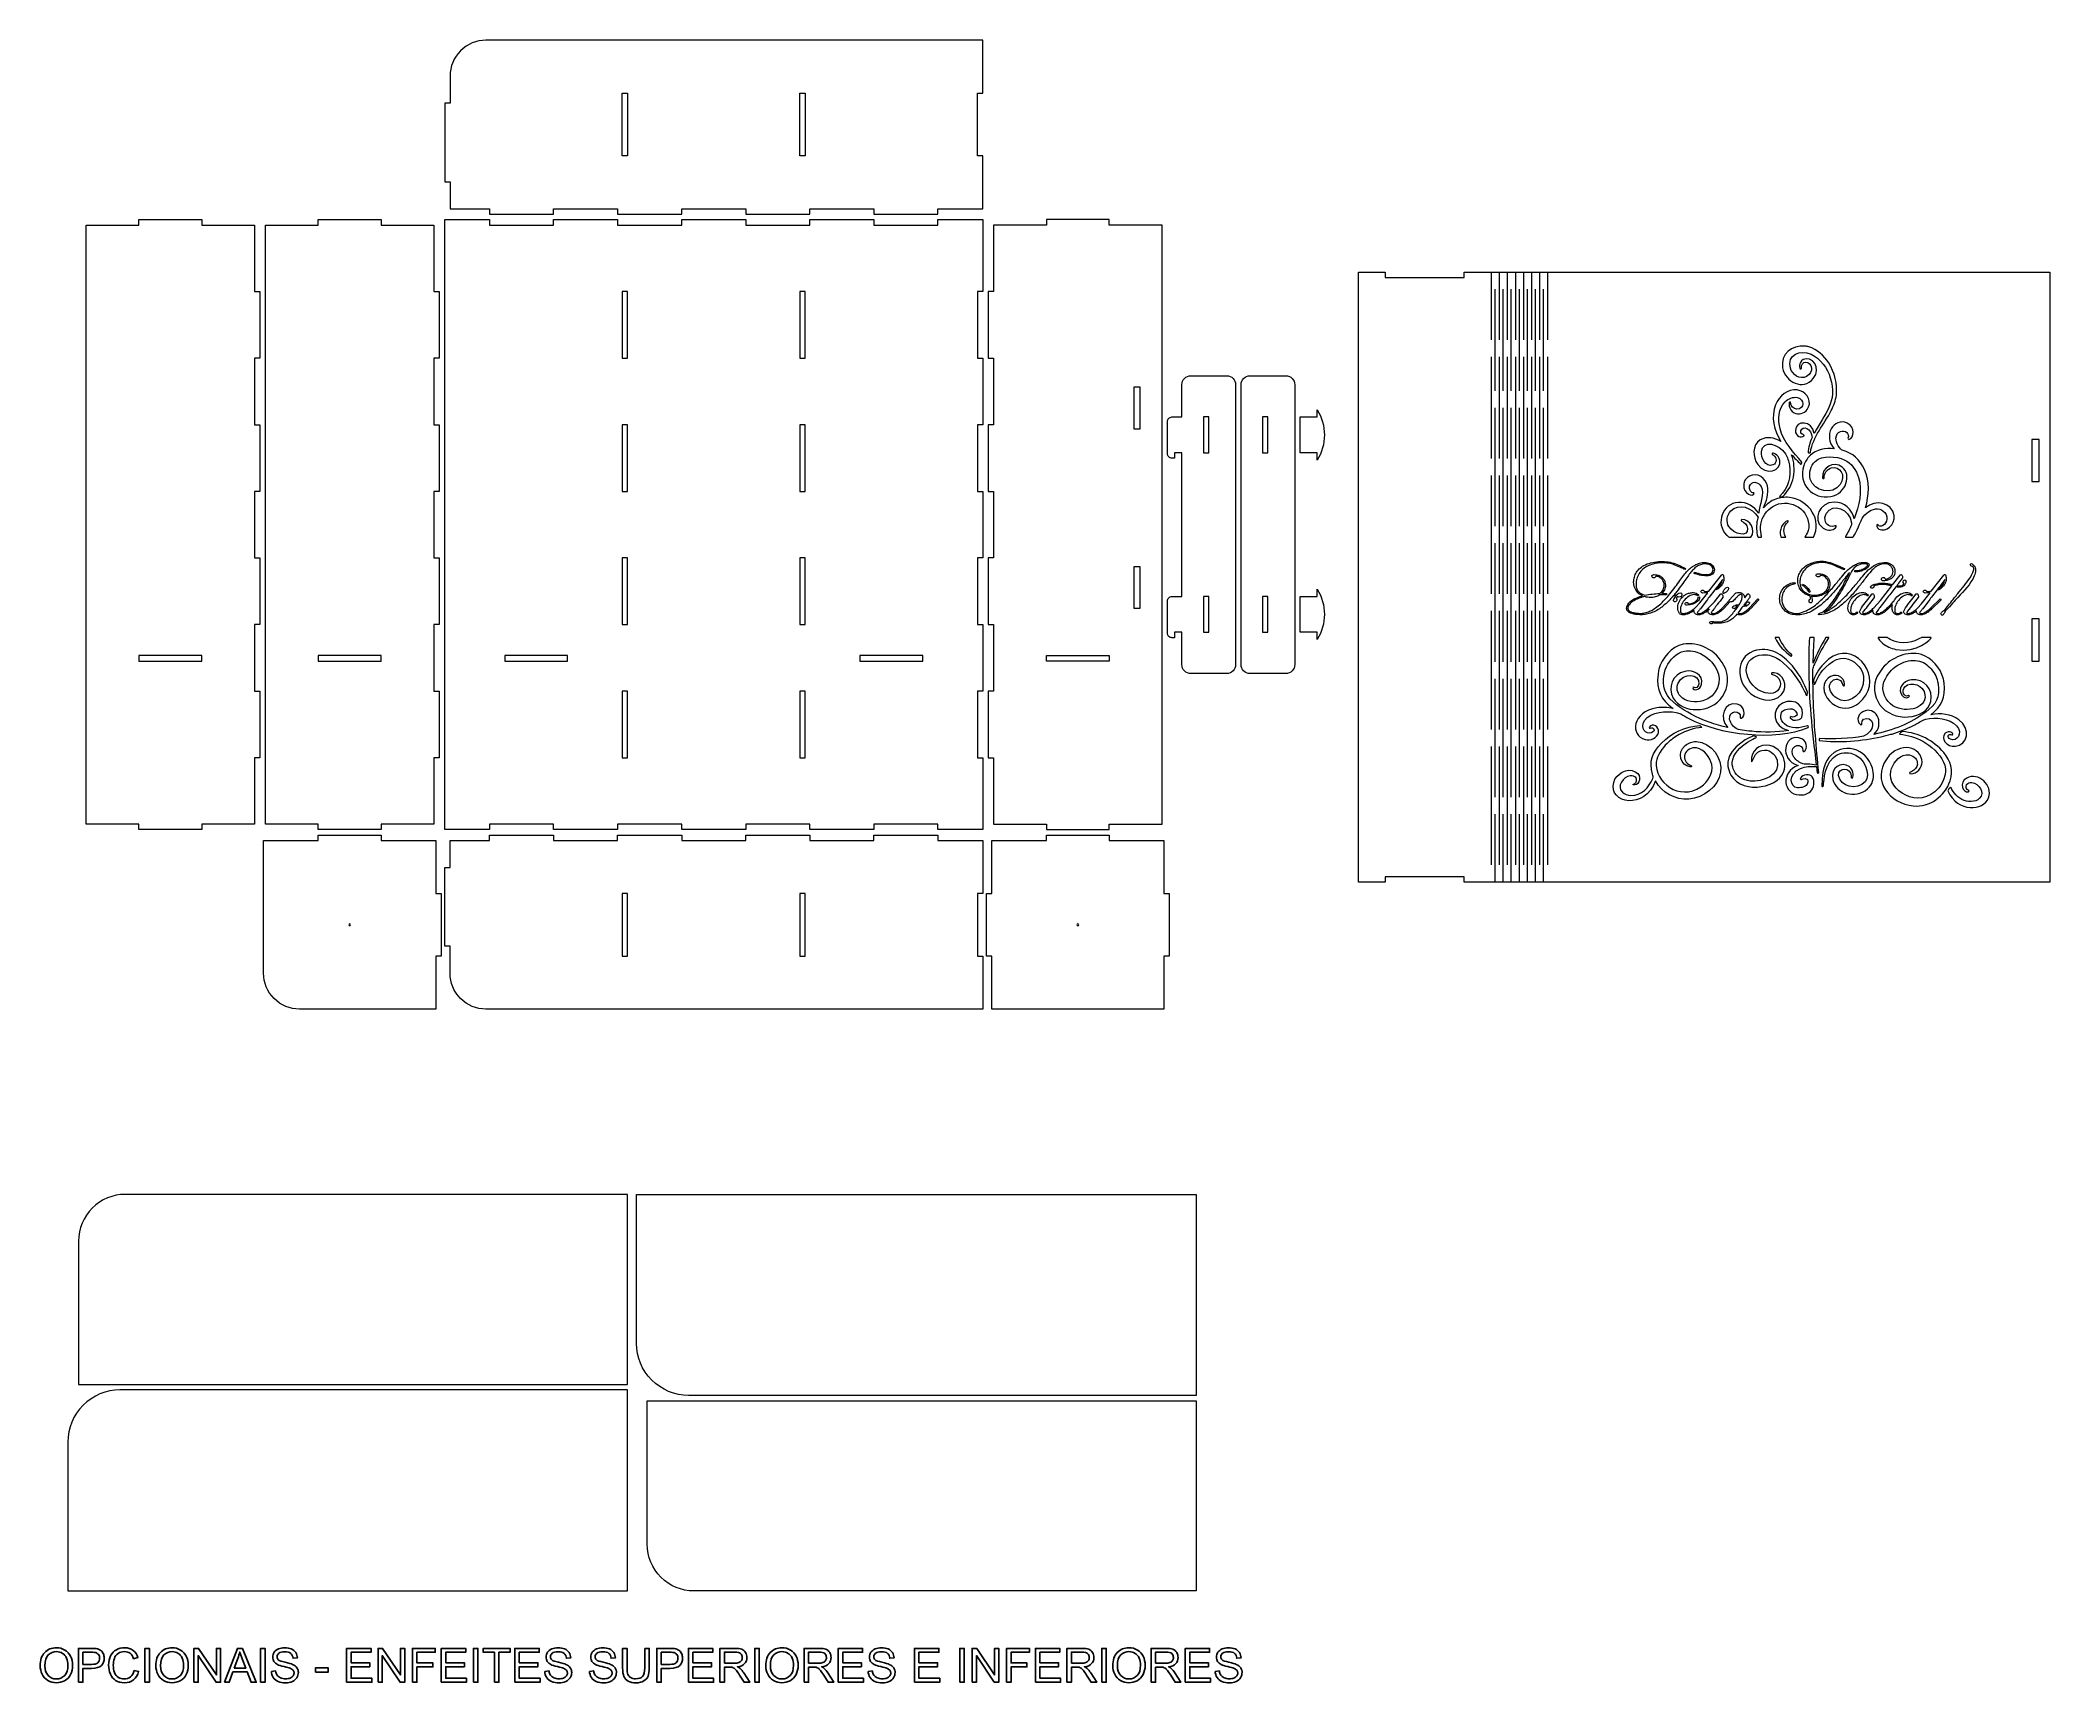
# Model space of a CAD drawing. Header units: millimetres. Extents: x 3376 to 4497, y 1392 to 2308.
import ezdxf

# ---------------------------------------------------------------- set-up
doc = ezdxf.new("R2010")
doc.units = ezdxf.units.MM
doc.header["$MEASUREMENT"] = 0
doc.layers.add('Camada 1', color=7, linetype='Continuous')

msp = doc.modelspace()

# ---------------------------------------------------------------- linework, layer by layer
at = {"layer": 'Camada 1', "color": 250, "lineweight": 20}
for points, knots in [([(3899.0278, 2278.4736), (3899.0278, 2278.4736), (3899.0278, 2243.4736), (3899.0278, 2243.4736), (3899.0278, 2243.4736), (3899.0278, 2243.4736), (3902.0278, 2243.4736), (3902.0278, 2243.4736), (3902.0278, 2243.4736), (3902.0278, 2243.4736), (3902.0278, 2213.9736), (3902.0278, 2213.9736), (3902.0278, 2213.9736), (3902.0278, 2213.9736), (3877.0278, 2213.9736), (3877.0278, 2213.9736), (3877.0278, 2213.9736), (3877.0278, 2213.9736), (3877.0278, 2210.9736), (3877.0278, 2210.9736), (3877.0278, 2210.9736), (3877.0278, 2210.9736), (3841.3135, 2210.9736), (3841.3135, 2210.9736), (3841.3135, 2210.9736), (3841.3135, 2210.9736), (3841.3135, 2213.9736), (3841.3135, 2213.9736), (3841.3135, 2213.9736), (3841.3135, 2213.9736), (3805.5992, 2213.9736), (3805.5992, 2213.9736), (3805.5992, 2213.9736), (3805.5992, 2213.9736), (3805.5992, 2210.9736), (3805.5992, 2210.9736), (3805.5992, 2210.9736), (3805.5992, 2210.9736), (3769.8849, 2210.9736), (3769.8849, 2210.9736), (3769.8849, 2210.9736), (3769.8849, 2210.9736), (3769.8849, 2213.9736), (3769.8849, 2213.9736), (3769.8849, 2213.9736), (3769.8849, 2213.9736), (3734.1707, 2213.9736), (3734.1707, 2213.9736), (3734.1707, 2213.9736), (3734.1707, 2213.9736), (3734.1707, 2210.9736), (3734.1707, 2210.9736), (3734.1707, 2210.9736), (3734.1707, 2210.9736), (3698.4564, 2210.9736), (3698.4564, 2210.9736), (3698.4564, 2210.9736), (3698.4564, 2210.9736), (3698.4564, 2213.9736), (3698.4564, 2213.9736), (3698.4564, 2213.9736), (3698.4564, 2213.9736), (3662.7421, 2213.9736), (3662.7421, 2213.9736), (3662.7421, 2213.9736), (3662.7421, 2213.9736), (3662.7421, 2210.9736), (3662.7421, 2210.9736), (3662.7421, 2210.9736), (3662.7421, 2210.9736), (3627.0278, 2210.9736), (3627.0278, 2210.9736), (3627.0278, 2210.9736), (3627.0278, 2210.9736), (3627.0278, 2213.9736), (3627.0278, 2213.9736), (3627.0278, 2213.9736), (3627.0278, 2213.9736), (3605.0278, 2213.9736), (3605.0278, 2213.9736), (3605.0278, 2213.9736), (3605.0278, 2213.9736), (3605.0278, 2228.9736), (3605.0278, 2228.9736), (3605.0278, 2228.9736), (3605.0278, 2228.9736), (3602.0278, 2228.9736), (3602.0278, 2228.9736), (3602.0278, 2228.9736), (3602.0278, 2228.9736), (3602.0278, 2272.9736), (3602.0278, 2272.9736), (3602.0278, 2272.9736), (3602.0278, 2272.9736), (3605.0278, 2272.9736), (3605.0278, 2272.9736), (3605.0278, 2272.9736), (3605.0278, 2272.9736), (3605.0278, 2287.9736), (3605.0278, 2287.9736), (3605.0278, 2287.9736), (3605.0278, 2293.2779), (3607.1349, 2298.365), (3610.8857, 2302.1157), (3610.8857, 2302.1157), (3614.6364, 2305.8665), (3619.7235, 2307.9736), (3625.0278, 2307.9736), (3625.0278, 2307.9736), (3625.0278, 2307.9736), (3902.0278, 2307.9736), (3902.0278, 2307.9736), (3902.0278, 2307.9736), (3902.0278, 2307.9736), (3902.0278, 2278.4736), (3902.0278, 2278.4736), (3902.0278, 2278.4736), (3902.0278, 2278.4736), (3899.0278, 2278.4736), (3899.0278, 2278.4736)], [0, 0, 0, 0, 0.032258065, 0.032258065, 0.032258065, 0.032258065, 0.064516129, 0.064516129, 0.064516129, 0.064516129, 0.096774194, 0.096774194, 0.096774194, 0.096774194, 0.129032258, 0.129032258, 0.129032258, 0.129032258, 0.161290323, 0.161290323, 0.161290323, 0.161290323, 0.193548387, 0.193548387, 0.193548387, 0.193548387, 0.225806452, 0.225806452, 0.225806452, 0.225806452, 0.258064516, 0.258064516, 0.258064516, 0.258064516, 0.290322581, 0.290322581, 0.290322581, 0.290322581, 0.322580645, 0.322580645, 0.322580645, 0.322580645, 0.35483871, 0.35483871, 0.35483871, 0.35483871, 0.387096774, 0.387096774, 0.387096774, 0.387096774, 0.419354839, 0.419354839, 0.419354839, 0.419354839, 0.451612903, 0.451612903, 0.451612903, 0.451612903, 0.483870968, 0.483870968, 0.483870968, 0.483870968, 0.516129032, 0.516129032, 0.516129032, 0.516129032, 0.548387097, 0.548387097, 0.548387097, 0.548387097, 0.580645161, 0.580645161, 0.580645161, 0.580645161, 0.612903226, 0.612903226, 0.612903226, 0.612903226, 0.64516129, 0.64516129, 0.64516129, 0.64516129, 0.677419355, 0.677419355, 0.677419355, 0.677419355, 0.709677419, 0.709677419, 0.709677419, 0.709677419, 0.741935484, 0.741935484, 0.741935484, 0.741935484, 0.774193548, 0.774193548, 0.774193548, 0.774193548, 0.806451613, 0.806451613, 0.806451613, 0.806451613, 0.838709677, 0.838709677, 0.838709677, 0.838709677, 0.870967742, 0.870967742, 0.870967742, 0.870967742, 0.903225806, 0.903225806, 0.903225806, 0.903225806, 0.935483871, 0.935483871, 0.935483871, 0.935483871, 1, 1, 1, 1]), ([(3704.0278, 2243.4736), (3704.0278, 2243.4736), (3704.0278, 2278.4736), (3704.0278, 2278.4736), (3704.0278, 2278.4736), (3704.0278, 2278.4736), (3701.0278, 2278.4736), (3701.0278, 2278.4736), (3701.0278, 2278.4736), (3701.0278, 2278.4736), (3701.0278, 2243.4736), (3701.0278, 2243.4736), (3701.0278, 2243.4736), (3701.0278, 2243.4736), (3704.0278, 2243.4736), (3704.0278, 2243.4736)], [0, 0, 0, 0, 0.2, 0.2, 0.2, 0.2, 0.4, 0.4, 0.4, 0.4, 0.6, 0.6, 0.6, 0.6, 1, 1, 1, 1]), ([(3803.0278, 2243.4736), (3803.0278, 2243.4736), (3803.0278, 2278.4736), (3803.0278, 2278.4736), (3803.0278, 2278.4736), (3803.0278, 2278.4736), (3800.0278, 2278.4736), (3800.0278, 2278.4736), (3800.0278, 2278.4736), (3800.0278, 2278.4736), (3800.0278, 2243.4736), (3800.0278, 2243.4736), (3800.0278, 2243.4736), (3800.0278, 2243.4736), (3803.0278, 2243.4736), (3803.0278, 2243.4736)], [0, 0, 0, 0, 0.2, 0.2, 0.2, 0.2, 0.4, 0.4, 0.4, 0.4, 0.6, 0.6, 0.6, 0.6, 1, 1, 1, 1]), ([(3402.0278, 2204.9736), (3402.0278, 2204.9736), (3402.0278, 1870.9736), (3402.0278, 1870.9736), (3402.0278, 1870.9736), (3402.0278, 1870.9736), (3431.5278, 1870.9736), (3431.5278, 1870.9736), (3431.5278, 1870.9736), (3431.5278, 1870.9736), (3431.5278, 1867.9736), (3431.5278, 1867.9736), (3431.5278, 1867.9736), (3431.5278, 1867.9736), (3466.5278, 1867.9736), (3466.5278, 1867.9736), (3466.5278, 1867.9736), (3466.5278, 1867.9736), (3466.5278, 1870.9736), (3466.5278, 1870.9736), (3466.5278, 1870.9736), (3466.5278, 1870.9736), (3496.0278, 1870.9736), (3496.0278, 1870.9736), (3496.0278, 1870.9736), (3496.0278, 1870.9736), (3496.0278, 1908.0914), (3496.0278, 1908.0914), (3496.0278, 1908.0914), (3496.0278, 1908.0914), (3499.0278, 1908.0914), (3499.0278, 1908.0914), (3499.0278, 1908.0914), (3499.0278, 1908.0914), (3499.0278, 1945.2025), (3499.0278, 1945.2025), (3499.0278, 1945.2025), (3499.0278, 1945.2025), (3496.0278, 1945.2025), (3496.0278, 1945.2025), (3496.0278, 1945.2025), (3496.0278, 1945.2025), (3496.0278, 1982.3114), (3496.0278, 1982.3114), (3496.0278, 1982.3114), (3496.0278, 1982.3114), (3499.0278, 1982.3114), (3499.0278, 1982.3114), (3499.0278, 1982.3114), (3499.0278, 1982.3114), (3499.0278, 2019.4225), (3499.0278, 2019.4225), (3499.0278, 2019.4225), (3499.0278, 2019.4225), (3496.0278, 2019.4225), (3496.0278, 2019.4225), (3496.0278, 2019.4225), (3496.0278, 2019.4225), (3496.0278, 2056.5314), (3496.0278, 2056.5314), (3496.0278, 2056.5314), (3496.0278, 2056.5314), (3499.0278, 2056.5314), (3499.0278, 2056.5314), (3499.0278, 2056.5314), (3499.0278, 2056.5314), (3499.0278, 2093.6425), (3499.0278, 2093.6425), (3499.0278, 2093.6425), (3499.0278, 2093.6425), (3496.0278, 2093.6425), (3496.0278, 2093.6425), (3496.0278, 2093.6425), (3496.0278, 2093.6425), (3496.0278, 2130.7514), (3496.0278, 2130.7514), (3496.0278, 2130.7514), (3496.0278, 2130.7514), (3499.0278, 2130.7514), (3499.0278, 2130.7514), (3499.0278, 2130.7514), (3499.0278, 2130.7514), (3499.0278, 2167.8625), (3499.0278, 2167.8625), (3499.0278, 2167.8625), (3499.0278, 2167.8625), (3496.0278, 2167.8625), (3496.0278, 2167.8625), (3496.0278, 2167.8625), (3496.0278, 2167.8625), (3496.0278, 2204.9736), (3496.0278, 2204.9736), (3496.0278, 2204.9736), (3496.0278, 2204.9736), (3466.5278, 2204.9736), (3466.5278, 2204.9736), (3466.5278, 2204.9736), (3466.5278, 2204.9736), (3466.5278, 2207.9736), (3466.5278, 2207.9736), (3466.5278, 2207.9736), (3466.5278, 2207.9736), (3431.5278, 2207.9736), (3431.5278, 2207.9736), (3431.5278, 2207.9736), (3431.5278, 2207.9736), (3431.5278, 2204.9736), (3431.5278, 2204.9736), (3431.5278, 2204.9736), (3431.5278, 2204.9736), (3402.0278, 2204.9736), (3402.0278, 2204.9736)], [0, 0, 0, 0, 0.034482759, 0.034482759, 0.034482759, 0.034482759, 0.068965517, 0.068965517, 0.068965517, 0.068965517, 0.103448276, 0.103448276, 0.103448276, 0.103448276, 0.137931034, 0.137931034, 0.137931034, 0.137931034, 0.172413793, 0.172413793, 0.172413793, 0.172413793, 0.206896552, 0.206896552, 0.206896552, 0.206896552, 0.24137931, 0.24137931, 0.24137931, 0.24137931, 0.275862069, 0.275862069, 0.275862069, 0.275862069, 0.310344828, 0.310344828, 0.310344828, 0.310344828, 0.344827586, 0.344827586, 0.344827586, 0.344827586, 0.379310345, 0.379310345, 0.379310345, 0.379310345, 0.413793103, 0.413793103, 0.413793103, 0.413793103, 0.448275862, 0.448275862, 0.448275862, 0.448275862, 0.482758621, 0.482758621, 0.482758621, 0.482758621, 0.517241379, 0.517241379, 0.517241379, 0.517241379, 0.551724138, 0.551724138, 0.551724138, 0.551724138, 0.586206897, 0.586206897, 0.586206897, 0.586206897, 0.620689655, 0.620689655, 0.620689655, 0.620689655, 0.655172414, 0.655172414, 0.655172414, 0.655172414, 0.689655172, 0.689655172, 0.689655172, 0.689655172, 0.724137931, 0.724137931, 0.724137931, 0.724137931, 0.75862069, 0.75862069, 0.75862069, 0.75862069, 0.793103448, 0.793103448, 0.793103448, 0.793103448, 0.827586207, 0.827586207, 0.827586207, 0.827586207, 0.862068966, 0.862068966, 0.862068966, 0.862068966, 0.896551724, 0.896551724, 0.896551724, 0.896551724, 0.931034483, 0.931034483, 0.931034483, 0.931034483, 1, 1, 1, 1]), ([(3502.0278, 2204.9736), (3502.0278, 2204.9736), (3502.0278, 1870.9736), (3502.0278, 1870.9736), (3502.0278, 1870.9736), (3502.0278, 1870.9736), (3531.5278, 1870.9736), (3531.5278, 1870.9736), (3531.5278, 1870.9736), (3531.5278, 1870.9736), (3531.5278, 1867.9736), (3531.5278, 1867.9736), (3531.5278, 1867.9736), (3531.5278, 1867.9736), (3566.5278, 1867.9736), (3566.5278, 1867.9736), (3566.5278, 1867.9736), (3566.5278, 1867.9736), (3566.5278, 1870.9736), (3566.5278, 1870.9736), (3566.5278, 1870.9736), (3566.5278, 1870.9736), (3596.0278, 1870.9736), (3596.0278, 1870.9736), (3596.0278, 1870.9736), (3596.0278, 1870.9736), (3596.0278, 1908.0914), (3596.0278, 1908.0914), (3596.0278, 1908.0914), (3596.0278, 1908.0914), (3599.0278, 1908.0914), (3599.0278, 1908.0914), (3599.0278, 1908.0914), (3599.0278, 1908.0914), (3599.0278, 1945.2025), (3599.0278, 1945.2025), (3599.0278, 1945.2025), (3599.0278, 1945.2025), (3596.0278, 1945.2025), (3596.0278, 1945.2025), (3596.0278, 1945.2025), (3596.0278, 1945.2025), (3596.0278, 1982.3114), (3596.0278, 1982.3114), (3596.0278, 1982.3114), (3596.0278, 1982.3114), (3599.0278, 1982.3114), (3599.0278, 1982.3114), (3599.0278, 1982.3114), (3599.0278, 1982.3114), (3599.0278, 2019.4225), (3599.0278, 2019.4225), (3599.0278, 2019.4225), (3599.0278, 2019.4225), (3596.0278, 2019.4225), (3596.0278, 2019.4225), (3596.0278, 2019.4225), (3596.0278, 2019.4225), (3596.0278, 2056.5314), (3596.0278, 2056.5314), (3596.0278, 2056.5314), (3596.0278, 2056.5314), (3599.0278, 2056.5314), (3599.0278, 2056.5314), (3599.0278, 2056.5314), (3599.0278, 2056.5314), (3599.0278, 2093.6425), (3599.0278, 2093.6425), (3599.0278, 2093.6425), (3599.0278, 2093.6425), (3596.0278, 2093.6425), (3596.0278, 2093.6425), (3596.0278, 2093.6425), (3596.0278, 2093.6425), (3596.0278, 2130.7514), (3596.0278, 2130.7514), (3596.0278, 2130.7514), (3596.0278, 2130.7514), (3599.0278, 2130.7514), (3599.0278, 2130.7514), (3599.0278, 2130.7514), (3599.0278, 2130.7514), (3599.0278, 2167.8625), (3599.0278, 2167.8625), (3599.0278, 2167.8625), (3599.0278, 2167.8625), (3596.0278, 2167.8625), (3596.0278, 2167.8625), (3596.0278, 2167.8625), (3596.0278, 2167.8625), (3596.0278, 2204.9736), (3596.0278, 2204.9736), (3596.0278, 2204.9736), (3596.0278, 2204.9736), (3566.5278, 2204.9736), (3566.5278, 2204.9736), (3566.5278, 2204.9736), (3566.5278, 2204.9736), (3566.5278, 2207.9736), (3566.5278, 2207.9736), (3566.5278, 2207.9736), (3566.5278, 2207.9736), (3531.5278, 2207.9736), (3531.5278, 2207.9736), (3531.5278, 2207.9736), (3531.5278, 2207.9736), (3531.5278, 2204.9736), (3531.5278, 2204.9736), (3531.5278, 2204.9736), (3531.5278, 2204.9736), (3502.0278, 2204.9736), (3502.0278, 2204.9736)], [0, 0, 0, 0, 0.034482759, 0.034482759, 0.034482759, 0.034482759, 0.068965517, 0.068965517, 0.068965517, 0.068965517, 0.103448276, 0.103448276, 0.103448276, 0.103448276, 0.137931034, 0.137931034, 0.137931034, 0.137931034, 0.172413793, 0.172413793, 0.172413793, 0.172413793, 0.206896552, 0.206896552, 0.206896552, 0.206896552, 0.24137931, 0.24137931, 0.24137931, 0.24137931, 0.275862069, 0.275862069, 0.275862069, 0.275862069, 0.310344828, 0.310344828, 0.310344828, 0.310344828, 0.344827586, 0.344827586, 0.344827586, 0.344827586, 0.379310345, 0.379310345, 0.379310345, 0.379310345, 0.413793103, 0.413793103, 0.413793103, 0.413793103, 0.448275862, 0.448275862, 0.448275862, 0.448275862, 0.482758621, 0.482758621, 0.482758621, 0.482758621, 0.517241379, 0.517241379, 0.517241379, 0.517241379, 0.551724138, 0.551724138, 0.551724138, 0.551724138, 0.586206897, 0.586206897, 0.586206897, 0.586206897, 0.620689655, 0.620689655, 0.620689655, 0.620689655, 0.655172414, 0.655172414, 0.655172414, 0.655172414, 0.689655172, 0.689655172, 0.689655172, 0.689655172, 0.724137931, 0.724137931, 0.724137931, 0.724137931, 0.75862069, 0.75862069, 0.75862069, 0.75862069, 0.793103448, 0.793103448, 0.793103448, 0.793103448, 0.827586207, 0.827586207, 0.827586207, 0.827586207, 0.862068966, 0.862068966, 0.862068966, 0.862068966, 0.896551724, 0.896551724, 0.896551724, 0.896551724, 0.931034483, 0.931034483, 0.931034483, 0.931034483, 1, 1, 1, 1]), ([(3902.0278, 1867.9736), (3902.0278, 1867.9736), (3902.0278, 1908.0914), (3902.0278, 1908.0914), (3902.0278, 1908.0914), (3902.0278, 1908.0914), (3899.0278, 1908.0914), (3899.0278, 1908.0914), (3899.0278, 1908.0914), (3899.0278, 1908.0914), (3899.0278, 1945.2025), (3899.0278, 1945.2025), (3899.0278, 1945.2025), (3899.0278, 1945.2025), (3902.0278, 1945.2025), (3902.0278, 1945.2025), (3902.0278, 1945.2025), (3902.0278, 1945.2025), (3902.0278, 1982.3114), (3902.0278, 1982.3114), (3902.0278, 1982.3114), (3902.0278, 1982.3114), (3899.0278, 1982.3114), (3899.0278, 1982.3114), (3899.0278, 1982.3114), (3899.0278, 1982.3114), (3899.0278, 2019.4225), (3899.0278, 2019.4225), (3899.0278, 2019.4225), (3899.0278, 2019.4225), (3902.0278, 2019.4225), (3902.0278, 2019.4225), (3902.0278, 2019.4225), (3902.0278, 2019.4225), (3902.0278, 2056.5314), (3902.0278, 2056.5314), (3902.0278, 2056.5314), (3902.0278, 2056.5314), (3899.0278, 2056.5314), (3899.0278, 2056.5314), (3899.0278, 2056.5314), (3899.0278, 2056.5314), (3899.0278, 2093.6425), (3899.0278, 2093.6425), (3899.0278, 2093.6425), (3899.0278, 2093.6425), (3902.0278, 2093.6425), (3902.0278, 2093.6425), (3902.0278, 2093.6425), (3902.0278, 2093.6425), (3902.0278, 2130.7514), (3902.0278, 2130.7514), (3902.0278, 2130.7514), (3902.0278, 2130.7514), (3899.0278, 2130.7514), (3899.0278, 2130.7514), (3899.0278, 2130.7514), (3899.0278, 2130.7514), (3899.0278, 2167.8625), (3899.0278, 2167.8625), (3899.0278, 2167.8625), (3899.0278, 2167.8625), (3902.0278, 2167.8625), (3902.0278, 2167.8625), (3902.0278, 2167.8625), (3902.0278, 2167.8625), (3902.0278, 2207.9736), (3902.0278, 2207.9736), (3902.0278, 2207.9736), (3902.0278, 2207.9736), (3877.0278, 2207.9736), (3877.0278, 2207.9736), (3877.0278, 2207.9736), (3877.0278, 2207.9736), (3877.0278, 2204.9736), (3877.0278, 2204.9736), (3877.0278, 2204.9736), (3877.0278, 2204.9736), (3841.3135, 2204.9736), (3841.3135, 2204.9736), (3841.3135, 2204.9736), (3841.3135, 2204.9736), (3841.3135, 2207.9736), (3841.3135, 2207.9736), (3841.3135, 2207.9736), (3841.3135, 2207.9736), (3805.5992, 2207.9736), (3805.5992, 2207.9736), (3805.5992, 2207.9736), (3805.5992, 2207.9736), (3805.5992, 2204.9736), (3805.5992, 2204.9736), (3805.5992, 2204.9736), (3805.5992, 2204.9736), (3769.8849, 2204.9736), (3769.8849, 2204.9736), (3769.8849, 2204.9736), (3769.8849, 2204.9736), (3769.8849, 2207.9736), (3769.8849, 2207.9736), (3769.8849, 2207.9736), (3769.8849, 2207.9736), (3734.1707, 2207.9736), (3734.1707, 2207.9736), (3734.1707, 2207.9736), (3734.1707, 2207.9736), (3734.1707, 2204.9736), (3734.1707, 2204.9736), (3734.1707, 2204.9736), (3734.1707, 2204.9736), (3698.4564, 2204.9736), (3698.4564, 2204.9736), (3698.4564, 2204.9736), (3698.4564, 2204.9736), (3698.4564, 2207.9736), (3698.4564, 2207.9736), (3698.4564, 2207.9736), (3698.4564, 2207.9736), (3662.7421, 2207.9736), (3662.7421, 2207.9736), (3662.7421, 2207.9736), (3662.7421, 2207.9736), (3662.7421, 2204.9736), (3662.7421, 2204.9736), (3662.7421, 2204.9736), (3662.7421, 2204.9736), (3627.0278, 2204.9736), (3627.0278, 2204.9736), (3627.0278, 2204.9736), (3627.0278, 2204.9736), (3627.0278, 2207.9736), (3627.0278, 2207.9736), (3627.0278, 2207.9736), (3627.0278, 2207.9736), (3602.0278, 2207.9736), (3602.0278, 2207.9736), (3602.0278, 2207.9736), (3602.0278, 2207.9736), (3602.0278, 1867.9736), (3602.0278, 1867.9736), (3602.0278, 1867.9736), (3602.0278, 1867.9736), (3627.0278, 1867.9736), (3627.0278, 1867.9736), (3627.0278, 1867.9736), (3627.0278, 1867.9736), (3627.0278, 1870.9736), (3627.0278, 1870.9736), (3627.0278, 1870.9736), (3627.0278, 1870.9736), (3662.7421, 1870.9736), (3662.7421, 1870.9736), (3662.7421, 1870.9736), (3662.7421, 1870.9736), (3662.7421, 1867.9736), (3662.7421, 1867.9736), (3662.7421, 1867.9736), (3662.7421, 1867.9736), (3698.4564, 1867.9736), (3698.4564, 1867.9736), (3698.4564, 1867.9736), (3698.4564, 1867.9736), (3698.4564, 1870.9736), (3698.4564, 1870.9736), (3698.4564, 1870.9736), (3698.4564, 1870.9736), (3734.1707, 1870.9736), (3734.1707, 1870.9736), (3734.1707, 1870.9736), (3734.1707, 1870.9736), (3734.1707, 1867.9736), (3734.1707, 1867.9736), (3734.1707, 1867.9736), (3734.1707, 1867.9736), (3769.8849, 1867.9736), (3769.8849, 1867.9736), (3769.8849, 1867.9736), (3769.8849, 1867.9736), (3769.8849, 1870.9736), (3769.8849, 1870.9736), (3769.8849, 1870.9736), (3769.8849, 1870.9736), (3805.5992, 1870.9736), (3805.5992, 1870.9736), (3805.5992, 1870.9736), (3805.5992, 1870.9736), (3805.5992, 1867.9736), (3805.5992, 1867.9736), (3805.5992, 1867.9736), (3805.5992, 1867.9736), (3841.3135, 1867.9736), (3841.3135, 1867.9736), (3841.3135, 1867.9736), (3841.3135, 1867.9736), (3841.3135, 1870.9736), (3841.3135, 1870.9736), (3841.3135, 1870.9736), (3841.3135, 1870.9736), (3877.0278, 1870.9736), (3877.0278, 1870.9736), (3877.0278, 1870.9736), (3877.0278, 1870.9736), (3877.0278, 1867.9736), (3877.0278, 1867.9736), (3877.0278, 1867.9736), (3877.0278, 1867.9736), (3902.0278, 1867.9736), (3902.0278, 1867.9736)], [0, 0, 0, 0, 0.018867925, 0.018867925, 0.018867925, 0.018867925, 0.037735849, 0.037735849, 0.037735849, 0.037735849, 0.056603774, 0.056603774, 0.056603774, 0.056603774, 0.075471698, 0.075471698, 0.075471698, 0.075471698, 0.094339623, 0.094339623, 0.094339623, 0.094339623, 0.113207547, 0.113207547, 0.113207547, 0.113207547, 0.132075472, 0.132075472, 0.132075472, 0.132075472, 0.150943396, 0.150943396, 0.150943396, 0.150943396, 0.169811321, 0.169811321, 0.169811321, 0.169811321, 0.188679245, 0.188679245, 0.188679245, 0.188679245, 0.20754717, 0.20754717, 0.20754717, 0.20754717, 0.226415094, 0.226415094, 0.226415094, 0.226415094, 0.245283019, 0.245283019, 0.245283019, 0.245283019, 0.264150943, 0.264150943, 0.264150943, 0.264150943, 0.283018868, 0.283018868, 0.283018868, 0.283018868, 0.301886792, 0.301886792, 0.301886792, 0.301886792, 0.320754717, 0.320754717, 0.320754717, 0.320754717, 0.339622642, 0.339622642, 0.339622642, 0.339622642, 0.358490566, 0.358490566, 0.358490566, 0.358490566, 0.377358491, 0.377358491, 0.377358491, 0.377358491, 0.396226415, 0.396226415, 0.396226415, 0.396226415, 0.41509434, 0.41509434, 0.41509434, 0.41509434, 0.433962264, 0.433962264, 0.433962264, 0.433962264, 0.452830189, 0.452830189, 0.452830189, 0.452830189, 0.471698113, 0.471698113, 0.471698113, 0.471698113, 0.490566038, 0.490566038, 0.490566038, 0.490566038, 0.509433962, 0.509433962, 0.509433962, 0.509433962, 0.528301887, 0.528301887, 0.528301887, 0.528301887, 0.547169811, 0.547169811, 0.547169811, 0.547169811, 0.566037736, 0.566037736, 0.566037736, 0.566037736, 0.58490566, 0.58490566, 0.58490566, 0.58490566, 0.603773585, 0.603773585, 0.603773585, 0.603773585, 0.622641509, 0.622641509, 0.622641509, 0.622641509, 0.641509434, 0.641509434, 0.641509434, 0.641509434, 0.660377358, 0.660377358, 0.660377358, 0.660377358, 0.679245283, 0.679245283, 0.679245283, 0.679245283, 0.698113208, 0.698113208, 0.698113208, 0.698113208, 0.716981132, 0.716981132, 0.716981132, 0.716981132, 0.735849057, 0.735849057, 0.735849057, 0.735849057, 0.754716981, 0.754716981, 0.754716981, 0.754716981, 0.773584906, 0.773584906, 0.773584906, 0.773584906, 0.79245283, 0.79245283, 0.79245283, 0.79245283, 0.811320755, 0.811320755, 0.811320755, 0.811320755, 0.830188679, 0.830188679, 0.830188679, 0.830188679, 0.849056604, 0.849056604, 0.849056604, 0.849056604, 0.867924528, 0.867924528, 0.867924528, 0.867924528, 0.886792453, 0.886792453, 0.886792453, 0.886792453, 0.905660377, 0.905660377, 0.905660377, 0.905660377, 0.924528302, 0.924528302, 0.924528302, 0.924528302, 0.943396226, 0.943396226, 0.943396226, 0.943396226, 0.962264151, 0.962264151, 0.962264151, 0.962264151, 1, 1, 1, 1]), ([(4002.0278, 1870.9736), (4002.0278, 1870.9736), (3972.5278, 1870.9736), (3972.5278, 1870.9736), (3972.5278, 1870.9736), (3972.5278, 1870.9736), (3972.5278, 1867.9736), (3972.5278, 1867.9736), (3972.5278, 1867.9736), (3972.5278, 1867.9736), (3937.5278, 1867.9736), (3937.5278, 1867.9736), (3937.5278, 1867.9736), (3937.5278, 1867.9736), (3937.5278, 1870.9736), (3937.5278, 1870.9736), (3937.5278, 1870.9736), (3937.5278, 1870.9736), (3908.0278, 1870.9736), (3908.0278, 1870.9736), (3908.0278, 1870.9736), (3908.0278, 1870.9736), (3908.0278, 1908.0914), (3908.0278, 1908.0914), (3908.0278, 1908.0914), (3908.0278, 1908.0914), (3905.0278, 1908.0914), (3905.0278, 1908.0914), (3905.0278, 1908.0914), (3905.0278, 1908.0914), (3905.0278, 1945.2025), (3905.0278, 1945.2025), (3905.0278, 1945.2025), (3905.0278, 1945.2025), (3908.0278, 1945.2025), (3908.0278, 1945.2025), (3908.0278, 1945.2025), (3908.0278, 1945.2025), (3908.0278, 1982.3114), (3908.0278, 1982.3114), (3908.0278, 1982.3114), (3908.0278, 1982.3114), (3905.0278, 1982.3114), (3905.0278, 1982.3114), (3905.0278, 1982.3114), (3905.0278, 1982.3114), (3905.0278, 2019.4225), (3905.0278, 2019.4225), (3905.0278, 2019.4225), (3905.0278, 2019.4225), (3908.0278, 2019.4225), (3908.0278, 2019.4225), (3908.0278, 2019.4225), (3908.0278, 2019.4225), (3908.0278, 2056.5314), (3908.0278, 2056.5314), (3908.0278, 2056.5314), (3908.0278, 2056.5314), (3905.0278, 2056.5314), (3905.0278, 2056.5314), (3905.0278, 2056.5314), (3905.0278, 2056.5314), (3905.0278, 2093.6425), (3905.0278, 2093.6425), (3905.0278, 2093.6425), (3905.0278, 2093.6425), (3908.0278, 2093.6425), (3908.0278, 2093.6425), (3908.0278, 2093.6425), (3908.0278, 2093.6425), (3908.0278, 2130.7514), (3908.0278, 2130.7514), (3908.0278, 2130.7514), (3908.0278, 2130.7514), (3905.0278, 2130.7514), (3905.0278, 2130.7514), (3905.0278, 2130.7514), (3905.0278, 2130.7514), (3905.0278, 2167.8625), (3905.0278, 2167.8625), (3905.0278, 2167.8625), (3905.0278, 2167.8625), (3908.0278, 2167.8625), (3908.0278, 2167.8625), (3908.0278, 2167.8625), (3908.0278, 2167.8625), (3908.0278, 2204.9736), (3908.0278, 2204.9736), (3908.0278, 2204.9736), (3908.0278, 2204.9736), (3937.5278, 2204.9736), (3937.5278, 2204.9736), (3937.5278, 2204.9736), (3937.5278, 2204.9736), (3937.5278, 2207.9736), (3937.5278, 2207.9736), (3937.5278, 2207.9736), (3937.5278, 2207.9736), (3972.5278, 2207.9736), (3972.5278, 2207.9736), (3972.5278, 2207.9736), (3972.5278, 2207.9736), (3972.5278, 2204.9736), (3972.5278, 2204.9736), (3972.5278, 2204.9736), (3972.5278, 2204.9736), (4002.0278, 2204.9736), (4002.0278, 2204.9736), (4002.0278, 2204.9736), (4002.0278, 2204.9736), (4002.0278, 1870.9736), (4002.0278, 1870.9736)], [0, 0, 0, 0, 0.034482759, 0.034482759, 0.034482759, 0.034482759, 0.068965517, 0.068965517, 0.068965517, 0.068965517, 0.103448276, 0.103448276, 0.103448276, 0.103448276, 0.137931034, 0.137931034, 0.137931034, 0.137931034, 0.172413793, 0.172413793, 0.172413793, 0.172413793, 0.206896552, 0.206896552, 0.206896552, 0.206896552, 0.24137931, 0.24137931, 0.24137931, 0.24137931, 0.275862069, 0.275862069, 0.275862069, 0.275862069, 0.310344828, 0.310344828, 0.310344828, 0.310344828, 0.344827586, 0.344827586, 0.344827586, 0.344827586, 0.379310345, 0.379310345, 0.379310345, 0.379310345, 0.413793103, 0.413793103, 0.413793103, 0.413793103, 0.448275862, 0.448275862, 0.448275862, 0.448275862, 0.482758621, 0.482758621, 0.482758621, 0.482758621, 0.517241379, 0.517241379, 0.517241379, 0.517241379, 0.551724138, 0.551724138, 0.551724138, 0.551724138, 0.586206897, 0.586206897, 0.586206897, 0.586206897, 0.620689655, 0.620689655, 0.620689655, 0.620689655, 0.655172414, 0.655172414, 0.655172414, 0.655172414, 0.689655172, 0.689655172, 0.689655172, 0.689655172, 0.724137931, 0.724137931, 0.724137931, 0.724137931, 0.75862069, 0.75862069, 0.75862069, 0.75862069, 0.793103448, 0.793103448, 0.793103448, 0.793103448, 0.827586207, 0.827586207, 0.827586207, 0.827586207, 0.862068966, 0.862068966, 0.862068966, 0.862068966, 0.896551724, 0.896551724, 0.896551724, 0.896551724, 0.931034483, 0.931034483, 0.931034483, 0.931034483, 1, 1, 1, 1]), ([(4216.994, 1838.692), (4338.3192, 1838.692), (4367.3968, 1838.6916), (4496.9941, 1838.6916), (4496.9941, 1838.6916), (4496.9941, 1838.6916), (4496.9941, 2178.6916), (4496.9941, 2178.6916), (4496.9941, 2178.6916), (4367.2457, 2178.6916), (4338.6327, 2178.6916), (4216.994, 2178.6916), (4216.994, 2178.6916), (4206.5658, 2178.6916), (4195.9222, 2178.6916), (4185.494, 2178.6916), (4185.494, 2178.6916), (4185.494, 2178.6916), (4170.494, 2178.6916), (4170.494, 2178.6916), (4170.494, 2178.6916), (4170.494, 2178.6916), (4170.494, 2175.6918), (4170.494, 2175.6918), (4170.494, 2175.6918), (4170.494, 2175.6918), (4126.494, 2175.6918), (4126.494, 2175.6918), (4126.494, 2175.6918), (4126.494, 2175.6918), (4126.494, 2178.6916), (4126.494, 2178.6916), (4126.494, 2178.6916), (4126.494, 2178.6916), (4111.494, 2178.6916), (4111.494, 2178.6916), (4111.494, 2178.6916), (4111.494, 2178.6916), (4111.494, 1838.692), (4111.494, 1838.692), (4111.494, 1838.692), (4111.494, 1838.692), (4126.494, 1838.692), (4126.494, 1838.692), (4126.494, 1838.692), (4126.494, 1838.692), (4126.494, 1841.6918), (4126.494, 1841.6918), (4126.494, 1841.6918), (4126.494, 1841.6918), (4170.494, 1841.6918), (4170.494, 1841.6918), (4170.494, 1841.6918), (4170.494, 1841.6918), (4170.494, 1838.692), (4170.494, 1838.692), (4170.494, 1838.692), (4170.494, 1838.692), (4185.494, 1838.692), (4185.494, 1838.692), (4185.494, 1838.692), (4195.9222, 1838.692), (4206.5658, 1838.692), (4216.994, 1838.692)], [0, 0, 0, 0, 0.058823529, 0.058823529, 0.058823529, 0.058823529, 0.117647059, 0.117647059, 0.117647059, 0.117647059, 0.176470588, 0.176470588, 0.176470588, 0.176470588, 0.235294118, 0.235294118, 0.235294118, 0.235294118, 0.294117647, 0.294117647, 0.294117647, 0.294117647, 0.352941176, 0.352941176, 0.352941176, 0.352941176, 0.411764706, 0.411764706, 0.411764706, 0.411764706, 0.470588235, 0.470588235, 0.470588235, 0.470588235, 0.529411765, 0.529411765, 0.529411765, 0.529411765, 0.588235294, 0.588235294, 0.588235294, 0.588235294, 0.647058824, 0.647058824, 0.647058824, 0.647058824, 0.705882353, 0.705882353, 0.705882353, 0.705882353, 0.764705882, 0.764705882, 0.764705882, 0.764705882, 0.823529412, 0.823529412, 0.823529412, 0.823529412, 0.882352941, 0.882352941, 0.882352941, 0.882352941, 1, 1, 1, 1]), ([(3704.0278, 2167.8625), (3704.0278, 2167.8625), (3704.0278, 2130.7514), (3704.0278, 2130.7514), (3704.0278, 2130.7514), (3704.0278, 2130.7514), (3701.0278, 2130.7514), (3701.0278, 2130.7514), (3701.0278, 2130.7514), (3701.0278, 2130.7514), (3701.0278, 2167.8625), (3701.0278, 2167.8625), (3701.0278, 2167.8625), (3701.0278, 2167.8625), (3704.0278, 2167.8625), (3704.0278, 2167.8625)], [0, 0, 0, 0, 0.2, 0.2, 0.2, 0.2, 0.4, 0.4, 0.4, 0.4, 0.6, 0.6, 0.6, 0.6, 1, 1, 1, 1]), ([(3803.0278, 2167.8625), (3803.0278, 2167.8625), (3803.0278, 2130.7514), (3803.0278, 2130.7514), (3803.0278, 2130.7514), (3803.0278, 2130.7514), (3800.0278, 2130.7514), (3800.0278, 2130.7514), (3800.0278, 2130.7514), (3800.0278, 2130.7514), (3800.0278, 2167.8625), (3800.0278, 2167.8625), (3800.0278, 2167.8625), (3800.0278, 2167.8625), (3803.0278, 2167.8625), (3803.0278, 2167.8625)], [0, 0, 0, 0, 0.2, 0.2, 0.2, 0.2, 0.4, 0.4, 0.4, 0.4, 0.6, 0.6, 0.6, 0.6, 1, 1, 1, 1]), ([(4364.4392, 2086.5049), (4364.2405, 2091.5728), (4359.1586, 2093.658), (4358.2145, 2090.2017), (4358.2145, 2090.2017), (4357.6733, 2088.2204), (4359.8276, 2088.2152), (4359.933, 2087.9376), (4359.933, 2087.9376), (4359.9846, 2087.8016), (4360.1122, 2087.604), (4359.9919, 2087.4725), (4359.9919, 2087.4725), (4358.5819, 2085.9317), (4355.1169, 2087.231), (4355.1397, 2090.4783), (4355.1397, 2090.4783), (4355.1804, 2096.2793), (4364.5951, 2096.2215), (4365.5912, 2088.8312), (4365.5912, 2088.8312), (4371.3191, 2099.5641), (4378.8663, 2106.4804), (4374.6168, 2119.7895), (4374.6168, 2119.7895), (4372.9162, 2125.1157), (4369.0924, 2130.6071), (4363.9211, 2132.9903), (4363.9211, 2132.9903), (4357.7813, 2135.8198), (4350.4378, 2132.5668), (4352.3618, 2125.219), (4352.3618, 2125.219), (4353.2986, 2121.6415), (4357.5785, 2118.4533), (4361.3901, 2120.5694), (4361.3901, 2120.5694), (4365.6925, 2122.958), (4364.384, 2128.5526), (4360.8857, 2128.5476), (4360.8857, 2128.5476), (4359.4903, 2128.5456), (4358.1079, 2126.9065), (4358.4524, 2125.5159), (4358.4524, 2125.5159), (4358.5733, 2125.0279), (4358.5459, 2125.0518), (4358.1233, 2124.8264), (4358.1233, 2124.8264), (4357.4994, 2124.4936), (4356.4626, 2128.2958), (4359.5593, 2129.9759), (4359.5593, 2129.9759), (4364.1572, 2132.4705), (4370.0181, 2125.2872), (4365.1351, 2119.3714), (4365.1351, 2119.3714), (4359.4811, 2112.5216), (4349.4246, 2117.3485), (4348.0237, 2125.4475), (4348.0237, 2125.4475), (4346.7056, 2133.0681), (4353.2084, 2138.1535), (4360.3728, 2137.5242), (4360.3728, 2137.5242), (4361.0841, 2137.4617), (4361.8616, 2137.2511), (4362.5555, 2137.0799), (4362.5555, 2137.0799), (4367.3324, 2135.694), (4371.0218, 2132.1387), (4373.7112, 2128.078), (4373.7112, 2128.078), (4377.1345, 2122.9093), (4378.6508, 2116.3565), (4378.0105, 2110.202), (4378.0105, 2110.202), (4377.5657, 2107.1414), (4376.5221, 2104.2803), (4375.1296, 2101.5299), (4375.1296, 2101.5299), (4371.1404, 2093.6507), (4364.8587, 2087.3106), (4363.5131, 2078.2305), (4363.5131, 2078.2305), (4363.4815, 2078.0169), (4362.2496, 2077.6924), (4362.2667, 2078.1013), (4362.2667, 2078.1013), (4362.3894, 2081.0513), (4363.2259, 2083.8301), (4364.4392, 2086.5049)], [0, 0, 0, 0, 0.041666667, 0.041666667, 0.041666667, 0.041666667, 0.083333333, 0.083333333, 0.083333333, 0.083333333, 0.125, 0.125, 0.125, 0.125, 0.166666667, 0.166666667, 0.166666667, 0.166666667, 0.208333333, 0.208333333, 0.208333333, 0.208333333, 0.25, 0.25, 0.25, 0.25, 0.291666667, 0.291666667, 0.291666667, 0.291666667, 0.333333333, 0.333333333, 0.333333333, 0.333333333, 0.375, 0.375, 0.375, 0.375, 0.416666667, 0.416666667, 0.416666667, 0.416666667, 0.458333333, 0.458333333, 0.458333333, 0.458333333, 0.5, 0.5, 0.5, 0.5, 0.541666667, 0.541666667, 0.541666667, 0.541666667, 0.583333333, 0.583333333, 0.583333333, 0.583333333, 0.625, 0.625, 0.625, 0.625, 0.666666667, 0.666666667, 0.666666667, 0.666666667, 0.708333333, 0.708333333, 0.708333333, 0.708333333, 0.75, 0.75, 0.75, 0.75, 0.791666667, 0.791666667, 0.791666667, 0.791666667, 0.833333333, 0.833333333, 0.833333333, 0.833333333, 0.875, 0.875, 0.875, 0.875, 0.916666667, 0.916666667, 0.916666667, 0.916666667, 1, 1, 1, 1]), ([(4043.0278, 1959.9736), (4043.0278, 1959.9736), (4043.0278, 2115.9736), (4043.0278, 2115.9736), (4043.0278, 2115.9736), (4043.0278, 2118.735), (4040.7892, 2120.9736), (4038.0278, 2120.9736), (4038.0278, 2120.9736), (4038.0278, 2120.9736), (4018.0278, 2120.9736), (4018.0278, 2120.9736), (4018.0278, 2120.9736), (4016.7017, 2120.9736), (4015.4299, 2120.4468), (4014.4923, 2119.5091), (4014.4923, 2119.5091), (4013.5546, 2118.5715), (4013.0278, 2117.2997), (4013.0278, 2115.9736), (4013.0278, 2115.9736), (4013.0278, 2115.9736), (4013.0278, 2097.9736), (4013.0278, 2097.9736), (4013.0278, 2097.9736), (4013.0278, 2097.9736), (4007.5278, 2097.9736), (4007.5278, 2097.9736), (4007.5278, 2097.9736), (4006.8648, 2097.9736), (4006.2289, 2097.7102), (4005.76, 2097.2414), (4005.76, 2097.2414), (4005.2912, 2096.7725), (4005.0278, 2096.1366), (4005.0278, 2095.4736), (4005.0278, 2095.4736), (4005.0278, 2095.4736), (4005.0278, 2077.4736), (4005.0278, 2077.4736), (4005.0278, 2077.4736), (4005.0278, 2076.8106), (4005.2912, 2076.1747), (4005.76, 2075.7058), (4005.76, 2075.7058), (4006.2289, 2075.237), (4006.8648, 2074.9736), (4007.5278, 2074.9736), (4007.5278, 2074.9736), (4007.5278, 2074.9736), (4009.0278, 2074.9736), (4009.0278, 2074.9736), (4009.0278, 2074.9736), (4009.0278, 2074.9736), (4009.0278, 2077.9736), (4009.0278, 2077.9736), (4009.0278, 2077.9736), (4009.0278, 2077.9736), (4013.0278, 2077.9736), (4013.0278, 2077.9736), (4013.0278, 2077.9736), (4013.0278, 2077.9736), (4013.0278, 1997.9736), (4013.0278, 1997.9736), (4013.0278, 1997.9736), (4013.0278, 1997.9736), (4007.5278, 1997.9736), (4007.5278, 1997.9736), (4007.5278, 1997.9736), (4006.8648, 1997.9736), (4006.2289, 1997.7102), (4005.76, 1997.2414), (4005.76, 1997.2414), (4005.2912, 1996.7725), (4005.0278, 1996.1366), (4005.0278, 1995.4736), (4005.0278, 1995.4736), (4005.0278, 1995.4736), (4005.0278, 1977.4736), (4005.0278, 1977.4736), (4005.0278, 1977.4736), (4005.0278, 1976.8106), (4005.2912, 1976.1747), (4005.76, 1975.7058), (4005.76, 1975.7058), (4006.2289, 1975.237), (4006.8648, 1974.9736), (4007.5278, 1974.9736), (4007.5278, 1974.9736), (4007.5278, 1974.9736), (4009.0278, 1974.9736), (4009.0278, 1974.9736), (4009.0278, 1974.9736), (4009.0278, 1974.9736), (4009.0278, 1977.9736), (4009.0278, 1977.9736), (4009.0278, 1977.9736), (4009.0278, 1977.9736), (4013.0278, 1977.9736), (4013.0278, 1977.9736), (4013.0278, 1977.9736), (4013.0278, 1977.9736), (4013.0278, 1959.9736), (4013.0278, 1959.9736), (4013.0278, 1959.9736), (4013.0278, 1958.6475), (4013.5546, 1957.3757), (4014.4923, 1956.4381), (4014.4923, 1956.4381), (4015.4299, 1955.5004), (4016.7017, 1954.9736), (4018.0278, 1954.9736), (4018.0278, 1954.9736), (4018.0278, 1954.9736), (4038.0278, 1954.9736), (4038.0278, 1954.9736), (4038.0278, 1954.9736), (4039.3539, 1954.9736), (4040.6257, 1955.5004), (4041.5633, 1956.4381), (4041.5633, 1956.4381), (4042.501, 1957.3757), (4043.0278, 1958.6475), (4043.0278, 1959.9736)], [0, 0, 0, 0, 0.03125, 0.03125, 0.03125, 0.03125, 0.0625, 0.0625, 0.0625, 0.0625, 0.09375, 0.09375, 0.09375, 0.09375, 0.125, 0.125, 0.125, 0.125, 0.15625, 0.15625, 0.15625, 0.15625, 0.1875, 0.1875, 0.1875, 0.1875, 0.21875, 0.21875, 0.21875, 0.21875, 0.25, 0.25, 0.25, 0.25, 0.28125, 0.28125, 0.28125, 0.28125, 0.3125, 0.3125, 0.3125, 0.3125, 0.34375, 0.34375, 0.34375, 0.34375, 0.375, 0.375, 0.375, 0.375, 0.40625, 0.40625, 0.40625, 0.40625, 0.4375, 0.4375, 0.4375, 0.4375, 0.46875, 0.46875, 0.46875, 0.46875, 0.5, 0.5, 0.5, 0.5, 0.53125, 0.53125, 0.53125, 0.53125, 0.5625, 0.5625, 0.5625, 0.5625, 0.59375, 0.59375, 0.59375, 0.59375, 0.625, 0.625, 0.625, 0.625, 0.65625, 0.65625, 0.65625, 0.65625, 0.6875, 0.6875, 0.6875, 0.6875, 0.71875, 0.71875, 0.71875, 0.71875, 0.75, 0.75, 0.75, 0.75, 0.78125, 0.78125, 0.78125, 0.78125, 0.8125, 0.8125, 0.8125, 0.8125, 0.84375, 0.84375, 0.84375, 0.84375, 0.875, 0.875, 0.875, 0.875, 0.90625, 0.90625, 0.90625, 0.90625, 0.9375, 0.9375, 0.9375, 0.9375, 1, 1, 1, 1]), ([(4076.0278, 1959.9736), (4076.0278, 1959.9736), (4076.0278, 2115.9736), (4076.0278, 2115.9736), (4076.0278, 2115.9736), (4076.0278, 2118.735), (4073.7892, 2120.9736), (4071.0278, 2120.9736), (4071.0278, 2120.9736), (4071.0278, 2120.9736), (4051.0278, 2120.9736), (4051.0278, 2120.9736), (4051.0278, 2120.9736), (4049.7017, 2120.9736), (4048.4299, 2120.4468), (4047.4923, 2119.5091), (4047.4923, 2119.5091), (4046.5546, 2118.5715), (4046.0278, 2117.2997), (4046.0278, 2115.9736), (4046.0278, 2115.9736), (4046.0278, 2069.0349), (4046.0278, 2000.5086), (4046.0278, 1959.9736), (4046.0278, 1959.9736), (4046.0278, 1958.6475), (4046.5546, 1957.3757), (4047.4923, 1956.4381), (4047.4923, 1956.4381), (4048.4299, 1955.5004), (4049.7017, 1954.9736), (4051.0278, 1954.9736), (4051.0278, 1954.9736), (4051.0278, 1954.9736), (4071.0278, 1954.9736), (4071.0278, 1954.9736), (4071.0278, 1954.9736), (4072.3539, 1954.9736), (4073.6257, 1955.5004), (4074.5633, 1956.4381), (4074.5633, 1956.4381), (4075.501, 1957.3757), (4076.0278, 1958.6475), (4076.0278, 1959.9736)], [0, 0, 0, 0, 0.083333333, 0.083333333, 0.083333333, 0.083333333, 0.166666667, 0.166666667, 0.166666667, 0.166666667, 0.25, 0.25, 0.25, 0.25, 0.333333333, 0.333333333, 0.333333333, 0.333333333, 0.416666667, 0.416666667, 0.416666667, 0.416666667, 0.5, 0.5, 0.5, 0.5, 0.583333333, 0.583333333, 0.583333333, 0.583333333, 0.666666667, 0.666666667, 0.666666667, 0.666666667, 0.75, 0.75, 0.75, 0.75, 0.833333333, 0.833333333, 0.833333333, 0.833333333, 1, 1, 1, 1]), ([(3986.5278, 2091.2236), (3986.5278, 2091.2236), (3989.5278, 2091.2236), (3989.5278, 2091.2236), (3989.5278, 2091.2236), (3989.5278, 2091.2236), (3989.5278, 2114.7236), (3989.5278, 2114.7236), (3989.5278, 2114.7236), (3989.5278, 2114.7236), (3986.5278, 2114.7236), (3986.5278, 2114.7236), (3986.5278, 2114.7236), (3986.5278, 2114.7236), (3986.5278, 2091.2236), (3986.5278, 2091.2236)], [0, 0, 0, 0, 0.2, 0.2, 0.2, 0.2, 0.4, 0.4, 0.4, 0.4, 0.6, 0.6, 0.6, 0.6, 1, 1, 1, 1]), ([(4355.8475, 2102.2957), (4360.489, 2102.3479), (4360.2044, 2107.862), (4356.2398, 2108.8059), (4356.2398, 2108.8059), (4353.7611, 2109.396), (4351.3057, 2108.1288), (4349.5208, 2106.5119), (4349.5208, 2106.5119), (4345.3232, 2102.7095), (4345.4172, 2096.3648), (4346.6164, 2091.2827), (4346.6164, 2091.2827), (4348.1976, 2084.5815), (4354.3659, 2077.919), (4358.651, 2072.7481), (4358.651, 2072.7481), (4358.7721, 2072.602), (4358.3576, 2071.3394), (4358.0238, 2071.6876), (4358.0238, 2071.6876), (4356.3581, 2073.4229), (4354.6708, 2075.1376), (4353.0224, 2076.8896), (4353.0224, 2076.8896), (4355.8952, 2069.0871), (4354.4488, 2059.4169), (4348.11, 2053.7279), (4348.11, 2053.7279), (4347.9993, 2053.6286), (4345.7445, 2053.2846), (4346.3752, 2053.8498), (4346.3752, 2053.8498), (4351.1846, 2058.1599), (4352.841, 2064.8842), (4351.7747, 2071.1405), (4351.7747, 2071.1405), (4351.4132, 2073.2615), (4350.7359, 2075.6294), (4349.5962, 2077.4673), (4349.5962, 2077.4673), (4346.0185, 2083.2368), (4336.8321, 2085.3122), (4336.1581, 2078.8001), (4336.1581, 2078.8001), (4335.8121, 2075.4577), (4338.4496, 2069.7656), (4342.6417, 2071.2354), (4342.6417, 2071.2354), (4344.9938, 2072.0601), (4344.7671, 2075.5239), (4342.8958, 2076.6828), (4342.8958, 2076.6828), (4342.2827, 2077.0625), (4341.9856, 2076.8875), (4342.1347, 2077.6493), (4342.1347, 2077.6493), (4342.251, 2078.2436), (4345.8286, 2077.1963), (4346.4415, 2073.7284), (4346.4415, 2073.7284), (4347.4587, 2067.9727), (4338.7775, 2064.9644), (4334.1128, 2071.5124), (4334.1128, 2071.5124), (4331.2365, 2075.55), (4330.8503, 2082.3128), (4335.5806, 2085.2052), (4335.5806, 2085.2052), (4339.1226, 2087.371), (4343.628, 2086.4673), (4346.9859, 2084.3613), (4346.9859, 2084.3613), (4343.1885, 2090.2669), (4341.3288, 2098.0977), (4344.0867, 2104.8239), (4344.0867, 2104.8239), (4346.0272, 2109.5566), (4350.7738, 2113.8416), (4356.2187, 2113.0422), (4356.2187, 2113.0422), (4360.5164, 2112.4112), (4364.2054, 2107.92), (4362.538, 2103.5614), (4362.538, 2103.5614), (4362.538, 2103.5614), (4361.7577, 2102.1613), (4361.7577, 2102.1613), (4361.7577, 2102.1613), (4360.0549, 2099.9562), (4356.8922, 2098.994), (4354.3802, 2100.3385), (4354.3802, 2100.3385), (4351.1282, 2102.079), (4351.3272, 2106.3722), (4351.9342, 2106.2997), (4351.9342, 2106.2997), (4352.3005, 2106.2559), (4352.4545, 2106.2549), (4352.4932, 2105.8609), (4352.4932, 2105.8609), (4352.6708, 2104.0516), (4354.1119, 2102.6039), (4355.8475, 2102.2957)], [0, 0, 0, 0, 0.037037037, 0.037037037, 0.037037037, 0.037037037, 0.074074074, 0.074074074, 0.074074074, 0.074074074, 0.111111111, 0.111111111, 0.111111111, 0.111111111, 0.148148148, 0.148148148, 0.148148148, 0.148148148, 0.185185185, 0.185185185, 0.185185185, 0.185185185, 0.222222222, 0.222222222, 0.222222222, 0.222222222, 0.259259259, 0.259259259, 0.259259259, 0.259259259, 0.296296296, 0.296296296, 0.296296296, 0.296296296, 0.333333333, 0.333333333, 0.333333333, 0.333333333, 0.37037037, 0.37037037, 0.37037037, 0.37037037, 0.407407407, 0.407407407, 0.407407407, 0.407407407, 0.444444444, 0.444444444, 0.444444444, 0.444444444, 0.481481481, 0.481481481, 0.481481481, 0.481481481, 0.518518519, 0.518518519, 0.518518519, 0.518518519, 0.555555556, 0.555555556, 0.555555556, 0.555555556, 0.592592593, 0.592592593, 0.592592593, 0.592592593, 0.62962963, 0.62962963, 0.62962963, 0.62962963, 0.666666667, 0.666666667, 0.666666667, 0.666666667, 0.703703704, 0.703703704, 0.703703704, 0.703703704, 0.740740741, 0.740740741, 0.740740741, 0.740740741, 0.777777778, 0.777777778, 0.777777778, 0.777777778, 0.814814815, 0.814814815, 0.814814815, 0.814814815, 0.851851852, 0.851851852, 0.851851852, 0.851851852, 0.888888889, 0.888888889, 0.888888889, 0.888888889, 0.925925926, 0.925925926, 0.925925926, 0.925925926, 1, 1, 1, 1]), ([(4028.0278, 2077.9736), (4028.0278, 2077.9736), (4025.0278, 2077.9736), (4025.0278, 2077.9736), (4025.0278, 2077.9736), (4025.0278, 2077.9736), (4025.0278, 2097.9736), (4025.0278, 2097.9736), (4025.0278, 2097.9736), (4025.0278, 2097.9736), (4028.0278, 2097.9736), (4028.0278, 2097.9736), (4028.0278, 2097.9736), (4028.0278, 2097.9736), (4028.0278, 2077.9736), (4028.0278, 2077.9736)], [0, 0, 0, 0, 0.2, 0.2, 0.2, 0.2, 0.4, 0.4, 0.4, 0.4, 0.6, 0.6, 0.6, 0.6, 1, 1, 1, 1]), ([(4061.0278, 2077.9736), (4061.0278, 2077.9736), (4058.0278, 2077.9736), (4058.0278, 2077.9736), (4058.0278, 2077.9736), (4058.0278, 2077.9736), (4058.0278, 2097.9736), (4058.0278, 2097.9736), (4058.0278, 2097.9736), (4058.0278, 2097.9736), (4061.0278, 2097.9736), (4061.0278, 2097.9736), (4061.0278, 2097.9736), (4061.0278, 2097.9736), (4061.0278, 2077.9736), (4061.0278, 2077.9736)], [0, 0, 0, 0, 0.2, 0.2, 0.2, 0.2, 0.4, 0.4, 0.4, 0.4, 0.6, 0.6, 0.6, 0.6, 1, 1, 1, 1]), ([(4088.5278, 2073.9736), (4093.8611, 2082.545), (4093.8611, 2093.4022), (4088.5278, 2101.9736), (4088.5278, 2101.9736), (4088.5278, 2101.9736), (4088.5278, 2097.9736), (4088.5278, 2097.9736), (4088.5278, 2097.9736), (4088.5278, 2097.9736), (4079.0278, 2097.9736), (4079.0278, 2097.9736), (4079.0278, 2097.9736), (4079.0278, 2097.9736), (4079.0278, 2077.9736), (4079.0278, 2077.9736), (4079.0278, 2077.9736), (4079.0278, 2077.9736), (4088.5278, 2077.9736), (4088.5278, 2077.9736), (4088.5278, 2077.9736), (4088.5278, 2077.9736), (4088.5278, 2073.9736), (4088.5278, 2073.9736)], [0, 0, 0, 0, 0.142857143, 0.142857143, 0.142857143, 0.142857143, 0.285714286, 0.285714286, 0.285714286, 0.285714286, 0.428571429, 0.428571429, 0.428571429, 0.428571429, 0.571428571, 0.571428571, 0.571428571, 0.571428571, 0.714285714, 0.714285714, 0.714285714, 0.714285714, 1, 1, 1, 1]), ([(4394.2369, 2047.3521), (4399.7977, 2052.2353), (4409.1423, 2050.3494), (4410.1957, 2042.9952), (4410.1957, 2042.9952), (4410.9169, 2037.9602), (4405.5784, 2033.3112), (4401.7055, 2035.5303), (4401.7055, 2035.5303), (4400.3315, 2036.3176), (4400.3287, 2038.0243), (4400.8183, 2037.9698), (4400.8183, 2037.9698), (4401.8513, 2037.8548), (4401.0265, 2037.2632), (4402.3039, 2037.1129), (4402.3039, 2037.1129), (4404.4072, 2036.8654), (4407.3795, 2039.9951), (4405.6845, 2043.573), (4405.6845, 2043.573), (4404.1086, 2046.8996), (4400.5724, 2047.4798), (4397.4278, 2046.0506), (4397.4278, 2046.0506), (4397.4278, 2046.0506), (4395.864, 2045.1363), (4395.864, 2045.1363), (4395.864, 2045.1363), (4394.8919, 2044.434), (4392.853, 2042.4911), (4392.2881, 2041.456), (4392.2881, 2041.456), (4392.1054, 2040.9743), (4391.9176, 2040.4946), (4391.7254, 2040.0167), (4391.7254, 2040.0167), (4391.3335, 2039.0422), (4387.7649, 2030.9479), (4387.1933, 2030.9479), (4387.1933, 2030.9479), (4386.7011, 2030.9479), (4383.1945, 2030.8051), (4383.0549, 2031.0483), (4383.0549, 2031.0483), (4383.0187, 2031.1113), (4383.019, 2031.1861), (4383.0557, 2031.2489), (4383.0557, 2031.2489), (4384.3148, 2033.4033), (4385.4575, 2035.6261), (4386.4741, 2037.9052), (4386.4741, 2037.9052), (4386.4617, 2038.267), (4386.4338, 2038.6284), (4386.391, 2038.9879), (4386.391, 2038.9879), (4385.4313, 2047.0473), (4375.828, 2050.0558), (4372.4713, 2044.3866), (4372.4713, 2044.3866), (4370.5297, 2041.1074), (4372.0078, 2037.1168), (4375.7919, 2036.9714), (4375.7919, 2036.9714), (4377.3616, 2036.9111), (4376.9104, 2037.7615), (4377.8146, 2037.2216), (4377.8146, 2037.2216), (4378.366, 2036.8924), (4376.9077, 2035.6278), (4376.1326, 2035.3148), (4376.1326, 2035.3148), (4374.0642, 2034.4795), (4371.6718, 2035.1023), (4370.006, 2036.5033), (4370.006, 2036.5033), (4364.9153, 2040.7846), (4367.9913, 2050.4223), (4376.8599, 2050.555), (4376.8599, 2050.555), (4382.3276, 2050.6368), (4386.8745, 2046.5114), (4387.865, 2041.2657), (4387.865, 2041.2657), (4390.6149, 2048.4396), (4392.6801, 2056.7502), (4390.3848, 2064.2755), (4390.3848, 2064.2755), (4389.1419, 2068.3503), (4386.3674, 2072.2592), (4382.4243, 2074.0775), (4382.4243, 2074.0775), (4378.0232, 2076.107), (4370.0803, 2076.896), (4366.2203, 2073.2466), (4366.2203, 2073.2466), (4363.6232, 2070.7913), (4362.4959, 2066.8087), (4363.4496, 2063.3604), (4363.4496, 2063.3604), (4365.3471, 2056.4992), (4375.9708, 2054.247), (4380.0387, 2060.2993), (4380.0387, 2060.2993), (4383.5441, 2065.5146), (4380.064, 2070.8238), (4375.1503, 2069.5515), (4375.1503, 2069.5515), (4372.6158, 2068.8953), (4371.1206, 2066.449), (4371.1743, 2063.9363), (4371.1743, 2063.9363), (4371.1783, 2063.751), (4370.4281, 2063.3851), (4370.3395, 2064.0579), (4370.3395, 2064.0579), (4369.556, 2070.0062), (4376.6011, 2073.6446), (4381.2514, 2070.0214), (4381.2514, 2070.0214), (4386.6217, 2065.8372), (4383.6036, 2055.2719), (4374.8486, 2053.663), (4374.8486, 2053.663), (4365.1128, 2051.8739), (4356.3797, 2060.345), (4359.7838, 2070.8677), (4359.7838, 2070.8677), (4360.4537, 2072.9386), (4361.6592, 2074.8216), (4363.1779, 2076.3752), (4363.1779, 2076.3752), (4366.7315, 2080.0106), (4371.996, 2080.67), (4376.831, 2080.2298), (4376.831, 2080.2298), (4370.1939, 2087.4519), (4376.6374, 2098.0656), (4384.0667, 2094.5083), (4384.0667, 2094.5083), (4388.8691, 2092.2088), (4387.9424, 2086.3685), (4384.9773, 2085.5123), (4384.9773, 2085.5123), (4384.7798, 2085.4553), (4384.3561, 2085.911), (4384.4278, 2086.1037), (4384.4278, 2086.1037), (4385.4954, 2088.9716), (4382.9247, 2090.7405), (4380.3146, 2089.9486), (4380.3146, 2089.9486), (4378.6435, 2089.4416), (4377.8944, 2087.8593), (4377.7478, 2086.2382), (4377.7478, 2086.2382), (4377.505, 2083.5532), (4380.3349, 2079.7093), (4381.3039, 2079.4574), (4381.3039, 2079.4574), (4387.0824, 2077.9549), (4391.1059, 2074.0934), (4393.6198, 2068.7679), (4393.6198, 2068.7679), (4396.7865, 2062.0597), (4396.1715, 2054.3179), (4394.2369, 2047.3521)], [0, 0, 0, 0, 0.023255814, 0.023255814, 0.023255814, 0.023255814, 0.046511628, 0.046511628, 0.046511628, 0.046511628, 0.069767442, 0.069767442, 0.069767442, 0.069767442, 0.093023256, 0.093023256, 0.093023256, 0.093023256, 0.11627907, 0.11627907, 0.11627907, 0.11627907, 0.139534884, 0.139534884, 0.139534884, 0.139534884, 0.162790698, 0.162790698, 0.162790698, 0.162790698, 0.186046512, 0.186046512, 0.186046512, 0.186046512, 0.209302326, 0.209302326, 0.209302326, 0.209302326, 0.23255814, 0.23255814, 0.23255814, 0.23255814, 0.255813953, 0.255813953, 0.255813953, 0.255813953, 0.279069767, 0.279069767, 0.279069767, 0.279069767, 0.302325581, 0.302325581, 0.302325581, 0.302325581, 0.325581395, 0.325581395, 0.325581395, 0.325581395, 0.348837209, 0.348837209, 0.348837209, 0.348837209, 0.372093023, 0.372093023, 0.372093023, 0.372093023, 0.395348837, 0.395348837, 0.395348837, 0.395348837, 0.418604651, 0.418604651, 0.418604651, 0.418604651, 0.441860465, 0.441860465, 0.441860465, 0.441860465, 0.465116279, 0.465116279, 0.465116279, 0.465116279, 0.488372093, 0.488372093, 0.488372093, 0.488372093, 0.511627907, 0.511627907, 0.511627907, 0.511627907, 0.534883721, 0.534883721, 0.534883721, 0.534883721, 0.558139535, 0.558139535, 0.558139535, 0.558139535, 0.581395349, 0.581395349, 0.581395349, 0.581395349, 0.604651163, 0.604651163, 0.604651163, 0.604651163, 0.627906977, 0.627906977, 0.627906977, 0.627906977, 0.651162791, 0.651162791, 0.651162791, 0.651162791, 0.674418605, 0.674418605, 0.674418605, 0.674418605, 0.697674419, 0.697674419, 0.697674419, 0.697674419, 0.720930233, 0.720930233, 0.720930233, 0.720930233, 0.744186047, 0.744186047, 0.744186047, 0.744186047, 0.76744186, 0.76744186, 0.76744186, 0.76744186, 0.790697674, 0.790697674, 0.790697674, 0.790697674, 0.813953488, 0.813953488, 0.813953488, 0.813953488, 0.837209302, 0.837209302, 0.837209302, 0.837209302, 0.860465116, 0.860465116, 0.860465116, 0.860465116, 0.88372093, 0.88372093, 0.88372093, 0.88372093, 0.906976744, 0.906976744, 0.906976744, 0.906976744, 0.930232558, 0.930232558, 0.930232558, 0.930232558, 0.953488372, 0.953488372, 0.953488372, 0.953488372, 1, 1, 1, 1]), ([(3704.0278, 2093.6425), (3704.0278, 2093.6425), (3704.0278, 2056.5314), (3704.0278, 2056.5314), (3704.0278, 2056.5314), (3704.0278, 2056.5314), (3701.0278, 2056.5314), (3701.0278, 2056.5314), (3701.0278, 2056.5314), (3701.0278, 2056.5314), (3701.0278, 2093.6425), (3701.0278, 2093.6425), (3701.0278, 2093.6425), (3701.0278, 2093.6425), (3704.0278, 2093.6425), (3704.0278, 2093.6425)], [0, 0, 0, 0, 0.2, 0.2, 0.2, 0.2, 0.4, 0.4, 0.4, 0.4, 0.6, 0.6, 0.6, 0.6, 1, 1, 1, 1]), ([(3803.0278, 2093.6425), (3803.0278, 2093.6425), (3803.0278, 2056.5314), (3803.0278, 2056.5314), (3803.0278, 2056.5314), (3803.0278, 2056.5314), (3800.0278, 2056.5314), (3800.0278, 2056.5314), (3800.0278, 2056.5314), (3800.0278, 2056.5314), (3800.0278, 2093.6425), (3800.0278, 2093.6425), (3800.0278, 2093.6425), (3800.0278, 2093.6425), (3803.0278, 2093.6425), (3803.0278, 2093.6425)], [0, 0, 0, 0, 0.2, 0.2, 0.2, 0.2, 0.4, 0.4, 0.4, 0.4, 0.6, 0.6, 0.6, 0.6, 1, 1, 1, 1]), ([(4486.9941, 2061.9416), (4486.9941, 2061.9416), (4486.9941, 2085.4416), (4486.9941, 2085.4416), (4486.9941, 2085.4416), (4486.9941, 2085.4416), (4490.9941, 2085.4416), (4490.9941, 2085.4416), (4490.9941, 2085.4416), (4490.9941, 2085.4416), (4490.9941, 2061.9416), (4490.9941, 2061.9416), (4490.9941, 2061.9416), (4490.9941, 2061.9416), (4486.9941, 2061.9416), (4486.9941, 2061.9416)], [0, 0, 0, 0, 0.2, 0.2, 0.2, 0.2, 0.4, 0.4, 0.4, 0.4, 0.6, 0.6, 0.6, 0.6, 1, 1, 1, 1]), ([(4334.3607, 2042.1326), (4331.0312, 2047.6742), (4323.5601, 2050.0928), (4319.0891, 2045.6067), (4319.0891, 2045.6067), (4316.8914, 2043.4016), (4316.4215, 2039.5381), (4318.0473, 2036.8768), (4318.0473, 2036.8768), (4320.6059, 2032.6885), (4329.0464, 2030.4353), (4328.5176, 2035.8636), (4328.5176, 2035.8636), (4328.3192, 2037.9004), (4326.7688, 2039.4138), (4324.9573, 2040.1052), (4324.9573, 2040.1052), (4324.7844, 2040.1712), (4324.6677, 2040.8396), (4325.2543, 2040.8603), (4325.2543, 2040.8603), (4330.0762, 2041.0303), (4333.2985, 2034.8734), (4330.3678, 2031.0267), (4330.3678, 2031.0267), (4330.2283, 2030.8436), (4319.3542, 2030.9479), (4318.208, 2030.9479), (4318.208, 2030.9479), (4317.8999, 2030.9479), (4316.9608, 2031.9359), (4316.7257, 2032.1781), (4316.7257, 2032.1781), (4310.4683, 2038.6244), (4314.2043, 2049.8219), (4323.4752, 2050.3559), (4323.4752, 2050.3559), (4328.0023, 2050.6167), (4332.232, 2048.0919), (4334.6758, 2044.3577), (4334.6758, 2044.3577), (4334.9755, 2048.9429), (4338.1654, 2055.1707), (4335.9715, 2059.3193), (4335.9715, 2059.3193), (4334.562, 2061.9845), (4330.4975, 2062.6548), (4329.5772, 2059.342), (4329.5772, 2059.342), (4329.1446, 2057.785), (4330.7676, 2055.1166), (4331.4818, 2055.7336), (4331.4818, 2055.7336), (4331.6471, 2055.8764), (4332.1768, 2055.6149), (4332.1367, 2055.3908), (4332.1367, 2055.3908), (4331.7183, 2053.0539), (4325.9087, 2055.0277), (4326.3393, 2060.4524), (4326.3393, 2060.4524), (4326.6472, 2064.3312), (4331.6187, 2067.4961), (4335.937, 2064.7435), (4335.937, 2064.7435), (4339.8531, 2062.2473), (4340.3744, 2057.2888), (4339.3679, 2053.1418), (4339.3679, 2053.1418), (4338.8834, 2051.1458), (4338.0667, 2049.2498), (4337.3722, 2047.3201), (4337.3722, 2047.3201), (4339.1593, 2049.4242), (4341.5658, 2051.2965), (4344.2077, 2052.2031), (4344.2077, 2052.2031), (4346.6891, 2053.0546), (4349.1187, 2053.4256), (4351.7698, 2053.1212), (4351.7698, 2053.1212), (4362.8733, 2051.8461), (4370.2756, 2040.1177), (4365.1891, 2031.0501), (4365.1891, 2031.0501), (4365.0499, 2030.802), (4361.1573, 2030.9479), (4360.6292, 2030.9479), (4360.6292, 2030.9479), (4359.6397, 2030.9479), (4362.9076, 2033.0192), (4362.577, 2037.985), (4362.577, 2037.985), (4361.9391, 2047.5672), (4350.7519, 2053.1163), (4342.5169, 2048.0774), (4342.5169, 2048.0774), (4338.9548, 2045.8978), (4336.4938, 2042.3067), (4335.853, 2038.1718), (4335.853, 2038.1718), (4335.2026, 2033.9752), (4336.7573, 2030.9479), (4336.0652, 2030.9479), (4336.0652, 2030.9479), (4335.7745, 2030.9479), (4334.2603, 2030.8141), (4334.1887, 2031.0993), (4334.1887, 2031.0993), (4333.306, 2034.6168), (4333.3313, 2036.1932), (4333.674, 2039.6088), (4333.674, 2039.6088), (4333.7398, 2040.2643), (4334.1729, 2041.4453), (4334.3607, 2042.1326)], [0, 0, 0, 0, 0.033333333, 0.033333333, 0.033333333, 0.033333333, 0.066666667, 0.066666667, 0.066666667, 0.066666667, 0.1, 0.1, 0.1, 0.1, 0.133333333, 0.133333333, 0.133333333, 0.133333333, 0.166666667, 0.166666667, 0.166666667, 0.166666667, 0.2, 0.2, 0.2, 0.2, 0.233333333, 0.233333333, 0.233333333, 0.233333333, 0.266666667, 0.266666667, 0.266666667, 0.266666667, 0.3, 0.3, 0.3, 0.3, 0.333333333, 0.333333333, 0.333333333, 0.333333333, 0.366666667, 0.366666667, 0.366666667, 0.366666667, 0.4, 0.4, 0.4, 0.4, 0.433333333, 0.433333333, 0.433333333, 0.433333333, 0.466666667, 0.466666667, 0.466666667, 0.466666667, 0.5, 0.5, 0.5, 0.5, 0.533333333, 0.533333333, 0.533333333, 0.533333333, 0.566666667, 0.566666667, 0.566666667, 0.566666667, 0.6, 0.6, 0.6, 0.6, 0.633333333, 0.633333333, 0.633333333, 0.633333333, 0.666666667, 0.666666667, 0.666666667, 0.666666667, 0.7, 0.7, 0.7, 0.7, 0.733333333, 0.733333333, 0.733333333, 0.733333333, 0.766666667, 0.766666667, 0.766666667, 0.766666667, 0.8, 0.8, 0.8, 0.8, 0.833333333, 0.833333333, 0.833333333, 0.833333333, 0.866666667, 0.866666667, 0.866666667, 0.866666667, 0.9, 0.9, 0.9, 0.9, 0.933333333, 0.933333333, 0.933333333, 0.933333333, 1, 1, 1, 1]), ([(4349.5166, 2031.5647), (4350.3139, 2030.6447), (4349.02, 2030.9479), (4347.2255, 2030.9479), (4347.2255, 2030.9479), (4346.7476, 2030.9479), (4345.5785, 2036.6602), (4349.5942, 2039.505), (4349.5942, 2039.505), (4349.7872, 2039.6417), (4350.8575, 2040.3694), (4351.0224, 2040.0639), (4351.0224, 2040.0639), (4351.2307, 2039.6779), (4351.2539, 2039.5714), (4350.8961, 2039.2984), (4350.8961, 2039.2984), (4348.5348, 2037.4964), (4348.1852, 2034.0515), (4349.5166, 2031.5647)], [0, 0, 0, 0, 0.166666667, 0.166666667, 0.166666667, 0.166666667, 0.333333333, 0.333333333, 0.333333333, 0.333333333, 0.5, 0.5, 0.5, 0.5, 0.666666667, 0.666666667, 0.666666667, 0.666666667, 1, 1, 1, 1]), ([(3704.0278, 2019.4225), (3704.0278, 2019.4225), (3704.0278, 1982.3114), (3704.0278, 1982.3114), (3704.0278, 1982.3114), (3704.0278, 1982.3114), (3701.0278, 1982.3114), (3701.0278, 1982.3114), (3701.0278, 1982.3114), (3701.0278, 1982.3114), (3701.0278, 2019.4225), (3701.0278, 2019.4225), (3701.0278, 2019.4225), (3701.0278, 2019.4225), (3704.0278, 2019.4225), (3704.0278, 2019.4225)], [0, 0, 0, 0, 0.2, 0.2, 0.2, 0.2, 0.4, 0.4, 0.4, 0.4, 0.6, 0.6, 0.6, 0.6, 1, 1, 1, 1]), ([(3803.0278, 2019.4225), (3803.0278, 2019.4225), (3803.0278, 1982.3114), (3803.0278, 1982.3114), (3803.0278, 1982.3114), (3803.0278, 1982.3114), (3800.0278, 1982.3114), (3800.0278, 1982.3114), (3800.0278, 1982.3114), (3800.0278, 1982.3114), (3800.0278, 2019.4225), (3800.0278, 2019.4225), (3800.0278, 2019.4225), (3800.0278, 2019.4225), (3803.0278, 2019.4225), (3803.0278, 2019.4225)], [0, 0, 0, 0, 0.2, 0.2, 0.2, 0.2, 0.4, 0.4, 0.4, 0.4, 0.6, 0.6, 0.6, 0.6, 1, 1, 1, 1]), ([(4276.9778, 1997.7044), (4277.9006, 1997.9514), (4278.7745, 1998.3555), (4279.5891, 1998.8513), (4279.5891, 1998.8513), (4280.467, 1998.8751), (4281.3457, 1998.8679), (4282.223, 1998.8324), (4282.223, 1998.8324), (4282.5427, 1998.8194), (4282.8625, 1998.8039), (4283.182, 1998.7853), (4283.182, 1998.7853), (4283.182, 1998.7853), (4283.2245, 1999.5168), (4283.2245, 1999.5168), (4283.2245, 1999.5168), (4283.1186, 1999.5236), (4283.0127, 1999.5302), (4282.9068, 1999.5365), (4282.9068, 1999.5365), (4282.1408, 1999.5823), (4281.3734, 1999.6052), (4280.606, 1999.6091), (4280.606, 1999.6091), (4281.2606, 2000.1781), (4281.7953, 2000.8546), (4282.143, 2001.6578), (4282.143, 2001.6578), (4282.4921, 2002.4646), (4282.6792, 2003.3125), (4282.6792, 2004.1917), (4282.6792, 2004.1917), (4282.6792, 2004.8008), (4282.5939, 2005.4024), (4282.4201, 2005.986), (4282.4201, 2005.986), (4282.2466, 2006.5685), (4281.9852, 2007.1137), (4281.6424, 2007.6157), (4281.6424, 2007.6157), (4281.296, 2008.123), (4280.8738, 2008.5629), (4280.3822, 2008.9315), (4280.3822, 2008.9315), (4279.8696, 2009.316), (4279.2918, 2009.5817), (4278.6744, 2009.7485), (4278.6744, 2009.7485), (4278.3716, 2009.8304), (4278.0636, 2009.8958), (4277.7548, 2009.9509), (4277.7548, 2009.9509), (4277.309, 2010.0306), (4276.8482, 2010.0769), (4276.3972, 2010.1161), (4276.3972, 2010.1161), (4276.3972, 2010.1161), (4276.2801, 2010.1164), (4276.2801, 2010.1164), (4276.2801, 2010.1164), (4275.9775, 2010.1164), (4275.6131, 2010.0709), (4275.3814, 2009.8559), (4275.3814, 2009.8559), (4275.2099, 2009.6965), (4275.098, 2009.5003), (4275.098, 2009.2626), (4275.098, 2009.2626), (4275.098, 2008.9554), (4275.2439, 2008.7241), (4275.5053, 2008.5673), (4275.5053, 2008.5673), (4275.7544, 2008.4178), (4276.0253, 2008.3359), (4276.3166, 2008.3359), (4276.3166, 2008.3359), (4276.5039, 2008.3359), (4276.7147, 2008.3693), (4276.8528, 2008.5075), (4276.8528, 2008.5075), (4276.9519, 2008.6065), (4277.0415, 2008.7144), (4277.1192, 2008.8309), (4277.1192, 2008.8309), (4277.1846, 2008.9291), (4277.255, 2009.0247), (4277.3317, 2009.1143), (4277.3317, 2009.1143), (4277.4004, 2009.1945), (4277.5257, 2009.2109), (4277.6254, 2009.2114), (4277.6254, 2009.2114), (4278.2601, 2009.1428), (4278.8702, 2008.9678), (4279.4297, 2008.657), (4279.4297, 2008.657), (4279.9607, 2008.3619), (4280.4238, 2007.9801), (4280.8091, 2007.5106), (4280.8091, 2007.5106), (4281.1914, 2007.0447), (4281.4786, 2006.5233), (4281.6692, 2005.9515), (4281.6692, 2005.9515), (4281.8592, 2005.3813), (4281.9566, 2004.7925), (4281.9566, 2004.1917), (4281.9566, 2004.1917), (4281.9566, 2003.3222), (4281.7423, 2002.4933), (4281.3634, 2001.7127), (4281.3634, 2001.7127), (4280.9493, 2000.8594), (4280.3087, 2000.1904), (4279.5195, 1999.6711), (4279.5195, 1999.6711), (4279.4845, 1999.6535), (4279.4373, 1999.6292), (4279.4104, 1999.6024), (4279.4104, 1999.6024), (4279.4, 1999.5937), (4279.3779, 1999.5819), (4279.3597, 1999.5728), (4279.3597, 1999.5728), (4278.011, 1999.5472), (4276.6638, 1999.4586), (4275.3224, 1999.3174), (4275.3224, 1999.3174), (4273.9396, 1999.1718), (4272.5666, 1998.9411), (4271.2119, 1998.6277), (4271.2119, 1998.6277), (4270.8115, 1998.7466), (4270.4206, 1998.8952), (4270.0425, 1999.0724), (4270.0425, 1999.0724), (4269.6622, 1999.2508), (4269.2878, 1999.4373), (4268.9172, 1999.635), (4268.9172, 1999.635), (4268.5267, 1999.8878), (4268.1518, 2000.1688), (4267.8018, 2000.4812), (4267.8018, 2000.4812), (4267.4657, 2000.7812), (4267.1918, 2001.134), (4266.9819, 2001.5329), (4266.9819, 2001.5329), (4266.715, 2002.04), (4266.5378, 2002.5828), (4266.4435, 2003.1481), (4266.4435, 2003.1481), (4266.3439, 2003.7459), (4266.2989, 2004.3519), (4266.2989, 2004.9577), (4266.2989, 2004.9577), (4266.2989, 2005.9385), (4266.4506, 2006.9094), (4266.7152, 2007.8527), (4266.7152, 2007.8527), (4266.9973, 2008.8587), (4267.4273, 2009.8086), (4267.9818, 2010.6936), (4267.9818, 2010.6936), (4268.5612, 2011.6183), (4269.2709, 2012.445), (4270.0821, 2013.1739), (4270.0821, 2013.1739), (4270.9574, 2013.9604), (4271.9574, 2014.5808), (4273.0322, 2015.0559), (4273.0322, 2015.0559), (4274.2103, 2015.5769), (4275.4419, 2015.9632), (4276.7, 2016.2361), (4276.7, 2016.2361), (4277.9728, 2016.5123), (4279.2673, 2016.6719), (4280.5692, 2016.7084), (4280.5692, 2016.7084), (4281.8448, 2016.7442), (4283.1237, 2016.6621), (4284.383, 2016.4542), (4284.383, 2016.4542), (4285.6086, 2016.252), (4286.805, 2015.9173), (4287.9583, 2015.4561), (4287.9583, 2015.4561), (4289.1503, 2014.9792), (4290.3299, 2014.4715), (4291.4922, 2013.9259), (4291.4922, 2013.9259), (4292.1499, 2013.6172), (4292.8088, 2013.3113), (4293.4691, 2013.0082), (4293.4691, 2013.0082), (4293.4691, 2013.0082), (4293.9512, 2013.5628), (4293.9512, 2013.5628), (4293.9512, 2013.5628), (4293.2627, 2013.8753), (4292.5775, 2014.195), (4291.8958, 2014.5221), (4291.8958, 2014.5221), (4290.6961, 2015.0979), (4289.4778, 2015.6354), (4288.2422, 2016.1296), (4288.2422, 2016.1296), (4286.9691, 2016.6389), (4285.637, 2016.9828), (4284.2831, 2017.1929), (4284.2831, 2017.1929), (4282.8536, 2017.4147), (4281.4075, 2017.4974), (4279.9619, 2017.4491), (4279.9619, 2017.4491), (4278.4908, 2017.4001), (4277.0276, 2017.221), (4275.5871, 2016.9184), (4275.5871, 2016.9184), (4274.1901, 2016.6248), (4272.8188, 2016.2112), (4271.5033, 2015.6547), (4271.5033, 2015.6547), (4270.4469, 2015.1725), (4269.4504, 2014.5647), (4268.5792, 2013.7974), (4268.5792, 2013.7974), (4267.7957, 2013.1076), (4267.1005, 2012.3252), (4266.5386, 2011.444), (4266.5386, 2011.444), (4266.0102, 2010.6154), (4265.6041, 2009.7227), (4265.3422, 2008.7752), (4265.3422, 2008.7752), (4265.0935, 2007.875), (4264.9561, 2006.9503), (4264.9561, 2006.0157), (4264.9561, 2006.0157), (4264.9561, 2004.2786), (4265.3963, 2002.6619), (4266.3193, 2001.1901), (4266.3193, 2001.1901), (4266.9171, 2000.3053), (4267.6639, 1999.5651), (4268.5733, 1999.0095), (4268.5733, 1999.0095), (4268.9987, 1998.7494), (4269.4539, 1998.529), (4269.9151, 1998.3351), (4269.9151, 1998.3351), (4268.9398, 1998.0663), (4267.9772, 1997.7499), (4267.0363, 1997.3781), (4267.0363, 1997.3781), (4266.0638, 1996.9939), (4265.1224, 1996.5331), (4264.2317, 1995.985), (4264.2317, 1995.985), (4263.8203, 1995.7318), (4263.4348, 1995.4361), (4263.0708, 1995.1191), (4263.0708, 1995.1191), (4262.6927, 1994.7897), (4262.3466, 1994.4259), (4262.0378, 1994.0308), (4262.0378, 1994.0308), (4261.7359, 1993.6443), (4261.4851, 1993.223), (4261.2964, 1992.7701), (4261.2964, 1992.7701), (4261.1174, 1992.3405), (4261.016, 1991.8895), (4261.016, 1991.4231), (4261.016, 1991.4231), (4261.016, 1990.6602), (4261.3262, 1990.0186), (4261.8626, 1989.4822), (4261.8626, 1989.4822), (4262.5559, 1988.7889), (4263.6904, 1988.4181), (4264.6225, 1988.2002), (4264.6225, 1988.2002), (4265.3109, 1988.0393), (4266.0101, 1987.9306), (4266.7144, 1987.8699), (4266.7144, 1987.8699), (4267.2504, 1987.8237), (4267.787, 1987.7934), (4268.3247, 1987.7784), (4268.3247, 1987.7784), (4268.8602, 1987.7635), (4269.3967, 1987.7601), (4269.9323, 1987.7601), (4269.9323, 1987.7601), (4269.9323, 1987.7601), (4269.9688, 1987.7601), (4269.9688, 1987.7601), (4269.9688, 1987.7601), (4271.9676, 1987.8819), (4273.8942, 1988.3334), (4275.7308, 1989.117), (4275.7308, 1989.117), (4277.7255, 1989.9682), (4279.5724, 1991.1675), (4281.26, 1992.5221), (4281.26, 1992.5221), (4282.3359, 1993.4306), (4283.369, 1994.3865), (4284.3507, 1995.3931), (4284.3507, 1995.3931), (4285.2848, 1996.351), (4286.1841, 1997.3431), (4287.0417, 1998.3702), (4287.0417, 1998.3702), (4287.3283, 1998.3279), (4287.6153, 1998.2732), (4287.8948, 1998.197), (4287.8948, 1998.197), (4288.0978, 1998.1417), (4288.3, 1998.0828), (4288.5005, 1998.0186), (4288.5005, 1998.0186), (4288.3374, 1997.8112), (4288.1797, 1997.5994), (4288.0284, 1997.3834), (4288.0284, 1997.3834), (4288.0284, 1997.3834), (4287.4087, 1996.5085), (4287.4087, 1996.5085), (4287.4087, 1996.5085), (4287.2508, 1996.2608), (4287.1369, 1995.9843), (4287.1369, 1995.6914), (4287.1369, 1995.6914), (4287.1369, 1995.5103), (4287.1763, 1995.3239), (4287.3086, 1995.1917), (4287.3086, 1995.1917), (4287.4116, 1995.0886), (4287.5308, 1995.0075), (4287.6664, 1994.9533), (4287.6664, 1994.9533), (4287.9755, 1994.8296), (4288.2617, 1994.9431), (4288.5039, 1995.1506), (4288.5039, 1995.1506), (4288.7207, 1995.3365), (4288.9306, 1995.5705), (4289.0225, 1995.8461), (4289.0225, 1995.8461), (4289.0528, 1995.9664), (4289.0635, 1996.0851), (4289.0635, 1996.2021), (4289.0635, 1996.2021), (4289.0635, 1996.3161), (4289.0281, 1996.4198), (4288.9465, 1996.5013), (4288.9465, 1996.5013), (4288.8942, 1996.5536), (4288.8502, 1996.6128), (4288.817, 1996.6791), (4288.817, 1996.6791), (4288.7835, 1996.7461), (4288.7716, 1996.821), (4288.7716, 1996.8953), (4288.7716, 1996.8953), (4288.7716, 1997.0081), (4288.8296, 1997.1586), (4288.8734, 1997.2609), (4288.8734, 1997.2609), (4288.921, 1997.3559), (4288.9742, 1997.4497), (4289.0319, 1997.542), (4289.0319, 1997.542), (4289.0911, 1997.6367), (4289.1578, 1997.7281), (4289.2269, 1997.8163), (4289.2269, 1997.8163), (4289.5956, 1997.7122), (4289.9767, 1997.6468), (4290.3605, 1997.6468), (4290.3605, 1997.6468), (4290.7355, 1997.6199), (4291.0862, 1997.7224), (4291.4101, 1997.9144), (4291.4101, 1997.9144), (4292.371, 1998.4837), (4292.1217, 2000.7553), (4290.1405, 1999.7646), (4290.1405, 1999.7646), (4289.7159, 1999.5523), (4289.2563, 1999.0243), (4288.9492, 1998.644), (4288.9492, 1998.644), (4288.74, 1998.7318), (4288.5225, 1998.7973), (4288.2998, 1998.8419), (4288.2998, 1998.8419), (4288.0664, 1998.8885), (4287.8336, 1998.9393), (4287.6013, 1998.9921), (4287.6013, 1998.9921), (4288.5619, 2000.1619), (4289.4957, 2001.354), (4290.3961, 2002.5708), (4290.3961, 2002.5708), (4291.2457, 2003.719), (4292.0865, 2004.8738), (4292.9143, 2006.0379), (4292.9143, 2006.0379), (4292.9143, 2006.0379), (4295.0849, 2009.084), (4295.0849, 2009.084), (4295.0849, 2009.084), (4295.6648, 2009.8957), (4296.2704, 2010.6967), (4296.918, 2011.4561), (4296.918, 2011.4561), (4296.918, 2011.4561), (4297.4045, 2012.0718), (4297.4045, 2012.0718), (4297.4045, 2012.0718), (4297.9445, 2012.6942), (4298.5221, 2013.2841), (4299.1393, 2013.8301), (4299.1393, 2013.8301), (4299.7495, 2014.3699), (4300.4192, 2014.8345), (4301.1457, 2015.204), (4301.1457, 2015.204), (4301.8587, 2015.5664), (4302.6146, 2015.8189), (4303.4018, 2015.962), (4303.4018, 2015.962), (4304.2585, 2016.1177), (4305.1394, 2016.1227), (4306.0038, 2016.034), (4306.0038, 2016.034), (4306.4855, 2015.9683), (4306.961, 2015.8354), (4307.3946, 2015.6059), (4307.3946, 2015.6059), (4307.7721, 2015.4061), (4308.1207, 2015.1548), (4308.4107, 2014.8397), (4308.4107, 2014.8397), (4308.6754, 2014.552), (4308.887, 2014.2265), (4309.0324, 2013.8633), (4309.0324, 2013.8633), (4309.1683, 2013.5234), (4309.2449, 2013.1681), (4309.2449, 2012.8014), (4309.2449, 2012.8014), (4309.2197, 2012.072), (4308.8835, 2011.4694), (4308.3598, 2010.9676), (4308.3598, 2010.9676), (4307.6425, 2010.2801), (4306.4097, 2010.133), (4305.464, 2010.1164), (4305.464, 2010.1164), (4305.353, 2010.1164), (4305.2405, 2010.1217), (4305.1287, 2010.1342), (4305.1287, 2010.1342), (4305.0104, 2010.1473), (4304.8933, 2010.1528), (4304.7744, 2010.1528), (4304.7744, 2010.1528), (4303.4937, 2010.2716), (4302.2246, 2010.5047), (4300.9843, 2010.8609), (4300.9843, 2010.8609), (4300.2705, 2011.0658), (4299.5628, 2011.2911), (4298.8615, 2011.535), (4298.8615, 2011.535), (4298.8615, 2011.535), (4298.6131, 2010.8209), (4298.6131, 2010.8209), (4298.6131, 2010.8209), (4299.3017, 2010.5813), (4299.9973, 2010.3619), (4300.699, 2010.1633), (4300.699, 2010.1633), (4302.0143, 2009.7911), (4303.3621, 2009.5508), (4304.7235, 2009.4311), (4304.7235, 2009.4311), (4304.8477, 2009.4065), (4304.974, 2009.3939), (4305.1007, 2009.3939), (4305.1007, 2009.3939), (4305.1007, 2009.3939), (4305.4655, 2009.3939), (4305.4655, 2009.3939), (4305.4655, 2009.3939), (4306.1244, 2009.3939), (4306.7977, 2009.4668), (4307.4262, 2009.6717), (4307.4262, 2009.6717), (4307.9391, 2009.839), (4308.4331, 2010.0817), (4308.8428, 2010.4367), (4308.8428, 2010.4367), (4309.1944, 2010.7414), (4309.4874, 2011.1011), (4309.6855, 2011.5238), (4309.6855, 2011.5238), (4309.8748, 2011.9276), (4309.9675, 2012.3557), (4309.9675, 2012.8014), (4309.9675, 2012.8014), (4309.9675, 2013.7587), (4309.5773, 2014.5811), (4308.9417, 2015.2861), (4308.9417, 2015.2861), (4308.1918, 2016.1178), (4307.1905, 2016.5632), (4306.1009, 2016.7548), (4306.1009, 2016.7548), (4305.1155, 2016.9281), (4304.1095, 2016.9497), (4303.1185, 2016.8099), (4303.1185, 2016.8099), (4302.1664, 2016.6757), (4301.2429, 2016.4178), (4300.36, 2016.0375), (4300.36, 2016.0375), (4299.4738, 2015.656), (4298.6325, 2015.1814), (4297.8449, 2014.624), (4297.8449, 2014.624), (4297.0624, 2014.0702), (4296.3127, 2013.471), (4295.5987, 2012.8313), (4295.5987, 2012.8313), (4295.5987, 2012.8313), (4295.0274, 2012.2987), (4295.0274, 2012.2987), (4295.0274, 2012.2987), (4294.3053, 2011.5443), (4293.6387, 2010.7302), (4293.01, 2009.8992), (4293.01, 2009.8992), (4292.2356, 2008.8754), (4291.4769, 2007.8395), (4290.7286, 2006.7965), (4290.7286, 2006.7965), (4289.871, 2005.601), (4289.007, 2004.4099), (4288.1389, 2003.2219), (4288.1389, 2003.2219), (4287.1774, 2001.9063), (4286.175, 2000.6203), (4285.1437, 1999.3587), (4285.1437, 1999.3587), (4285.1437, 1999.3587), (4284.5684, 1998.6839), (4284.5684, 1998.6839), (4284.5684, 1998.6839), (4283.7984, 1997.7751), (4283.0007, 1996.8897), (4282.1812, 1996.0254), (4282.1812, 1996.0254), (4281.2655, 1995.0594), (4280.3102, 1994.1329), (4279.3232, 1993.24), (4279.3232, 1993.24), (4278.4099, 1992.505), (4277.467, 1991.7985), (4276.4871, 1991.1496), (4276.4871, 1991.1496), (4275.6446, 1990.5917), (4274.7607, 1990.0897), (4273.8367, 1989.6791), (4273.8367, 1989.6791), (4272.9967, 1989.3057), (4272.1243, 1989.0085), (4271.2266, 1988.809), (4271.2266, 1988.809), (4270.3228, 1988.6082), (4269.3983, 1988.5192), (4268.473, 1988.5192), (4268.473, 1988.5192), (4267.8791, 1988.5192), (4267.2856, 1988.5573), (4266.6959, 1988.628), (4266.6959, 1988.628), (4266.0504, 1988.7055), (4265.4083, 1988.8047), (4264.7684, 1988.919), (4264.7684, 1988.919), (4263.9983, 1989.0955), (4262.9517, 1989.4133), (4262.3895, 1990.0059), (4262.3895, 1990.0059), (4262.0179, 1990.3975), (4261.7386, 1990.8696), (4261.7386, 1991.4231), (4261.7386, 1991.4231), (4261.7386, 1991.7827), (4261.8306, 1992.1354), (4261.9689, 1992.4654), (4261.9689, 1992.4654), (4262.1332, 1992.8572), (4262.3561, 1993.2219), (4262.6144, 1993.5587), (4262.6144, 1993.5587), (4262.8944, 1993.924), (4263.2091, 1994.2609), (4263.5519, 1994.5682), (4263.5519, 1994.5682), (4263.8818, 1994.864), (4264.237, 1995.1301), (4264.6152, 1995.3612), (4264.6152, 1995.3612), (4265.5923, 1995.9583), (4266.627, 1996.4527), (4267.7008, 1996.8496), (4267.7008, 1996.8496), (4268.8206, 1997.2634), (4269.9678, 1997.6), (4271.1324, 1997.8626), (4271.1324, 1997.8626), (4272.1874, 1997.5292), (4273.2765, 1997.3549), (4274.3831, 1997.3549), (4274.3831, 1997.3549), (4275.2611, 1997.3549), (4276.1301, 1997.4776), (4276.9778, 1997.7044)], [0, 0, 0, 0, 0.00625, 0.00625, 0.00625, 0.00625, 0.0125, 0.0125, 0.0125, 0.0125, 0.01875, 0.01875, 0.01875, 0.01875, 0.025, 0.025, 0.025, 0.025, 0.03125, 0.03125, 0.03125, 0.03125, 0.0375, 0.0375, 0.0375, 0.0375, 0.04375, 0.04375, 0.04375, 0.04375, 0.05, 0.05, 0.05, 0.05, 0.05625, 0.05625, 0.05625, 0.05625, 0.0625, 0.0625, 0.0625, 0.0625, 0.06875, 0.06875, 0.06875, 0.06875, 0.075, 0.075, 0.075, 0.075, 0.08125, 0.08125, 0.08125, 0.08125, 0.0875, 0.0875, 0.0875, 0.0875, 0.09375, 0.09375, 0.09375, 0.09375, 0.1, 0.1, 0.1, 0.1, 0.10625, 0.10625, 0.10625, 0.10625, 0.1125, 0.1125, 0.1125, 0.1125, 0.11875, 0.11875, 0.11875, 0.11875, 0.125, 0.125, 0.125, 0.125, 0.13125, 0.13125, 0.13125, 0.13125, 0.1375, 0.1375, 0.1375, 0.1375, 0.14375, 0.14375, 0.14375, 0.14375, 0.15, 0.15, 0.15, 0.15, 0.15625, 0.15625, 0.15625, 0.15625, 0.1625, 0.1625, 0.1625, 0.1625, 0.16875, 0.16875, 0.16875, 0.16875, 0.175, 0.175, 0.175, 0.175, 0.18125, 0.18125, 0.18125, 0.18125, 0.1875, 0.1875, 0.1875, 0.1875, 0.19375, 0.19375, 0.19375, 0.19375, 0.2, 0.2, 0.2, 0.2, 0.20625, 0.20625, 0.20625, 0.20625, 0.2125, 0.2125, 0.2125, 0.2125, 0.21875, 0.21875, 0.21875, 0.21875, 0.225, 0.225, 0.225, 0.225, 0.23125, 0.23125, 0.23125, 0.23125, 0.2375, 0.2375, 0.2375, 0.2375, 0.24375, 0.24375, 0.24375, 0.24375, 0.25, 0.25, 0.25, 0.25, 0.25625, 0.25625, 0.25625, 0.25625, 0.2625, 0.2625, 0.2625, 0.2625, 0.26875, 0.26875, 0.26875, 0.26875, 0.275, 0.275, 0.275, 0.275, 0.28125, 0.28125, 0.28125, 0.28125, 0.2875, 0.2875, 0.2875, 0.2875, 0.29375, 0.29375, 0.29375, 0.29375, 0.3, 0.3, 0.3, 0.3, 0.30625, 0.30625, 0.30625, 0.30625, 0.3125, 0.3125, 0.3125, 0.3125, 0.31875, 0.31875, 0.31875, 0.31875, 0.325, 0.325, 0.325, 0.325, 0.33125, 0.33125, 0.33125, 0.33125, 0.3375, 0.3375, 0.3375, 0.3375, 0.34375, 0.34375, 0.34375, 0.34375, 0.35, 0.35, 0.35, 0.35, 0.35625, 0.35625, 0.35625, 0.35625, 0.3625, 0.3625, 0.3625, 0.3625, 0.36875, 0.36875, 0.36875, 0.36875, 0.375, 0.375, 0.375, 0.375, 0.38125, 0.38125, 0.38125, 0.38125, 0.3875, 0.3875, 0.3875, 0.3875, 0.39375, 0.39375, 0.39375, 0.39375, 0.4, 0.4, 0.4, 0.4, 0.40625, 0.40625, 0.40625, 0.40625, 0.4125, 0.4125, 0.4125, 0.4125, 0.41875, 0.41875, 0.41875, 0.41875, 0.425, 0.425, 0.425, 0.425, 0.43125, 0.43125, 0.43125, 0.43125, 0.4375, 0.4375, 0.4375, 0.4375, 0.44375, 0.44375, 0.44375, 0.44375, 0.45, 0.45, 0.45, 0.45, 0.45625, 0.45625, 0.45625, 0.45625, 0.4625, 0.4625, 0.4625, 0.4625, 0.46875, 0.46875, 0.46875, 0.46875, 0.475, 0.475, 0.475, 0.475, 0.48125, 0.48125, 0.48125, 0.48125, 0.4875, 0.4875, 0.4875, 0.4875, 0.49375, 0.49375, 0.49375, 0.49375, 0.5, 0.5, 0.5, 0.5, 0.50625, 0.50625, 0.50625, 0.50625, 0.5125, 0.5125, 0.5125, 0.5125, 0.51875, 0.51875, 0.51875, 0.51875, 0.525, 0.525, 0.525, 0.525, 0.53125, 0.53125, 0.53125, 0.53125, 0.5375, 0.5375, 0.5375, 0.5375, 0.54375, 0.54375, 0.54375, 0.54375, 0.55, 0.55, 0.55, 0.55, 0.55625, 0.55625, 0.55625, 0.55625, 0.5625, 0.5625, 0.5625, 0.5625, 0.56875, 0.56875, 0.56875, 0.56875, 0.575, 0.575, 0.575, 0.575, 0.58125, 0.58125, 0.58125, 0.58125, 0.5875, 0.5875, 0.5875, 0.5875, 0.59375, 0.59375, 0.59375, 0.59375, 0.6, 0.6, 0.6, 0.6, 0.60625, 0.60625, 0.60625, 0.60625, 0.6125, 0.6125, 0.6125, 0.6125, 0.61875, 0.61875, 0.61875, 0.61875, 0.625, 0.625, 0.625, 0.625, 0.63125, 0.63125, 0.63125, 0.63125, 0.6375, 0.6375, 0.6375, 0.6375, 0.64375, 0.64375, 0.64375, 0.64375, 0.65, 0.65, 0.65, 0.65, 0.65625, 0.65625, 0.65625, 0.65625, 0.6625, 0.6625, 0.6625, 0.6625, 0.66875, 0.66875, 0.66875, 0.66875, 0.675, 0.675, 0.675, 0.675, 0.68125, 0.68125, 0.68125, 0.68125, 0.6875, 0.6875, 0.6875, 0.6875, 0.69375, 0.69375, 0.69375, 0.69375, 0.7, 0.7, 0.7, 0.7, 0.70625, 0.70625, 0.70625, 0.70625, 0.7125, 0.7125, 0.7125, 0.7125, 0.71875, 0.71875, 0.71875, 0.71875, 0.725, 0.725, 0.725, 0.725, 0.73125, 0.73125, 0.73125, 0.73125, 0.7375, 0.7375, 0.7375, 0.7375, 0.74375, 0.74375, 0.74375, 0.74375, 0.75, 0.75, 0.75, 0.75, 0.75625, 0.75625, 0.75625, 0.75625, 0.7625, 0.7625, 0.7625, 0.7625, 0.76875, 0.76875, 0.76875, 0.76875, 0.775, 0.775, 0.775, 0.775, 0.78125, 0.78125, 0.78125, 0.78125, 0.7875, 0.7875, 0.7875, 0.7875, 0.79375, 0.79375, 0.79375, 0.79375, 0.8, 0.8, 0.8, 0.8, 0.80625, 0.80625, 0.80625, 0.80625, 0.8125, 0.8125, 0.8125, 0.8125, 0.81875, 0.81875, 0.81875, 0.81875, 0.825, 0.825, 0.825, 0.825, 0.83125, 0.83125, 0.83125, 0.83125, 0.8375, 0.8375, 0.8375, 0.8375, 0.84375, 0.84375, 0.84375, 0.84375, 0.85, 0.85, 0.85, 0.85, 0.85625, 0.85625, 0.85625, 0.85625, 0.8625, 0.8625, 0.8625, 0.8625, 0.86875, 0.86875, 0.86875, 0.86875, 0.875, 0.875, 0.875, 0.875, 0.88125, 0.88125, 0.88125, 0.88125, 0.8875, 0.8875, 0.8875, 0.8875, 0.89375, 0.89375, 0.89375, 0.89375, 0.9, 0.9, 0.9, 0.9, 0.90625, 0.90625, 0.90625, 0.90625, 0.9125, 0.9125, 0.9125, 0.9125, 0.91875, 0.91875, 0.91875, 0.91875, 0.925, 0.925, 0.925, 0.925, 0.93125, 0.93125, 0.93125, 0.93125, 0.9375, 0.9375, 0.9375, 0.9375, 0.94375, 0.94375, 0.94375, 0.94375, 0.95, 0.95, 0.95, 0.95, 0.95625, 0.95625, 0.95625, 0.95625, 0.9625, 0.9625, 0.9625, 0.9625, 0.96875, 0.96875, 0.96875, 0.96875, 0.975, 0.975, 0.975, 0.975, 0.98125, 0.98125, 0.98125, 0.98125, 0.9875, 0.9875, 0.9875, 0.9875, 1, 1, 1, 1]), ([(4351.8176, 2005.0019), (4350.7473, 2004.5448), (4349.7858, 2003.9092), (4348.9628, 2003.0862), (4348.9628, 2003.0862), (4348.1397, 2002.2633), (4347.5041, 2001.3019), (4347.047, 2000.2314), (4347.047, 2000.2314), (4346.5734, 1999.1221), (4346.3468, 1997.9544), (4346.3468, 1996.7493), (4346.3468, 1996.7493), (4346.3468, 1995.5499), (4346.5601, 1994.381), (4347.0099, 1993.269), (4347.0099, 1993.269), (4347.4413, 1992.2025), (4348.0513, 1991.2396), (4348.8524, 1990.4135), (4348.8524, 1990.4135), (4349.6584, 1989.5823), (4350.6113, 1988.9432), (4351.671, 1988.4789), (4351.671, 1988.4789), (4352.8104, 1987.9796), (4354.0209, 1987.7601), (4355.2618, 1987.7601), (4355.2618, 1987.7601), (4356.426, 1987.6917), (4357.6023, 1987.7196), (4358.7599, 1987.8888), (4358.7599, 1987.8888), (4359.8591, 1988.0493), (4360.9336, 1988.3348), (4361.9706, 1988.7327), (4361.9706, 1988.7327), (4363.0635, 1989.1521), (4364.115, 1989.6746), (4365.1214, 1990.2715), (4365.1214, 1990.2715), (4366.2747, 1990.9553), (4367.3932, 1991.7034), (4368.4839, 1992.4826), (4368.4839, 1992.4826), (4370.4934, 1994.0614), (4372.3806, 1995.7853), (4374.1155, 1997.6565), (4374.1155, 1997.6565), (4375.7347, 1999.403), (4377.3015, 2001.2008), (4378.7893, 2003.0606), (4378.7893, 2003.0606), (4380.092, 2004.6891), (4381.3747, 2006.3347), (4382.6218, 2008.0063), (4382.6218, 2008.0063), (4383.4647, 2009.1363), (4384.3406, 2010.2602), (4385.2695, 2011.3258), (4385.2695, 2011.3258), (4385.2695, 2011.3258), (4385.2091, 2011.1989), (4385.2091, 2011.1989), (4385.2091, 2011.1989), (4385.1661, 2011.1129), (4385.1261, 2011.0252), (4385.0957, 2010.9339), (4385.0957, 2010.9339), (4384.6014, 2009.8157), (4384.0531, 2008.7165), (4383.4949, 2007.6243), (4383.4949, 2007.6243), (4382.9071, 2006.4744), (4382.3109, 2005.3299), (4381.6902, 2004.1974), (4381.6902, 2004.1974), (4380.9563, 2002.8583), (4380.1993, 2001.5322), (4379.4119, 2000.2239), (4379.4119, 2000.2239), (4378.5884, 1998.8555), (4377.7076, 1997.5221), (4376.7886, 1996.2161), (4376.7886, 1996.2161), (4375.9155, 1994.9753), (4374.9855, 1993.7713), (4373.9853, 1992.63), (4373.9853, 1992.63), (4373.123, 1991.6461), (4372.1832, 1990.7119), (4371.1517, 1989.9052), (4371.1517, 1989.9052), (4370.3629, 1989.2883), (4369.446, 1988.7404), (4368.4596, 1988.5191), (4368.4596, 1988.5191), (4368.2095, 1988.5168), (4367.9806, 1988.4253), (4367.9806, 1988.1397), (4367.9806, 1988.1397), (4367.9806, 1988.1397), (4367.9806, 1988.1289), (4367.9806, 1988.1289), (4367.9806, 1988.1289), (4367.9806, 1988.1289), (4367.9832, 1988.1185), (4367.9832, 1988.1185), (4367.9832, 1988.1185), (4368.0313, 1987.9257), (4368.1418, 1987.7601), (4368.36, 1987.7601), (4368.36, 1987.7601), (4370.3235, 1987.7601), (4372.2191, 1988.2257), (4374.0134, 1989.0078), (4374.0134, 1989.0078), (4376.1187, 1989.9256), (4378.1127, 1991.1457), (4379.9759, 1992.4828), (4379.9759, 1992.4828), (4382.0168, 1994.0913), (4383.9276, 1995.853), (4385.6806, 1997.7663), (4385.6806, 1997.7663), (4387.316, 1999.5514), (4388.9012, 2001.3854), (4390.4089, 2003.2798), (4390.4089, 2003.2798), (4391.7212, 2004.9285), (4393.0155, 2006.5925), (4394.2776, 2008.2798), (4394.2776, 2008.2798), (4395.2606, 2009.5939), (4396.3023, 2010.8886), (4397.427, 2012.0847), (4397.427, 2012.0847), (4397.969, 2012.6611), (4398.5261, 2013.2314), (4399.1177, 2013.7574), (4399.1177, 2013.7574), (4399.6371, 2014.219), (4400.192, 2014.6418), (4400.7837, 2015.0068), (4400.7837, 2015.0068), (4401.3433, 2015.3521), (4401.9409, 2015.6252), (4402.5692, 2015.8185), (4402.5692, 2015.8185), (4403.2368, 2016.024), (4403.9326, 2016.134), (4404.6286, 2016.1796), (4404.6286, 2016.1796), (4405.3063, 2016.224), (4405.9786, 2016.1492), (4406.6171, 2015.9114), (4406.6171, 2015.9114), (4407.1949, 2015.6961), (4407.7251, 2015.3875), (4408.1744, 2014.963), (4408.1744, 2014.963), (4408.6042, 2014.5572), (4408.9449, 2014.0842), (4409.1949, 2013.5486), (4409.1949, 2013.5486), (4409.4454, 2013.0117), (4409.5697, 2012.4454), (4409.5697, 2011.8528), (4409.5697, 2011.8528), (4409.5697, 2011.3445), (4409.4577, 2010.8566), (4409.2491, 2010.393), (4409.2491, 2010.393), (4409.0352, 2009.9176), (4408.742, 2009.4927), (4408.3733, 2009.124), (4408.3733, 2009.124), (4407.9954, 2008.7461), (4407.566, 2008.4294), (4407.0979, 2008.172), (4407.0979, 2008.172), (4406.626, 2007.9125), (4406.1223, 2007.7307), (4405.5923, 2007.6342), (4405.5923, 2007.6342), (4405.495, 2007.6101), (4405.3436, 2007.5844), (4405.2768, 2007.6735), (4405.2768, 2007.6735), (4405.2018, 2007.7735), (4405.13, 2007.8758), (4405.0607, 2007.9797), (4405.0607, 2007.9797), (4404.9846, 2008.0938), (4404.904, 2008.205), (4404.8198, 2008.3133), (4404.8198, 2008.3133), (4404.6961, 2008.4724), (4404.4849, 2008.5112), (4404.2946, 2008.5112), (4404.2946, 2008.5112), (4404.0032, 2008.485), (4403.7356, 2008.4003), (4403.4862, 2008.2632), (4403.4862, 2008.2632), (4403.2202, 2008.1168), (4403.076, 2007.8897), (4403.076, 2007.5844), (4403.076, 2007.5844), (4403.076, 2007.3442), (4403.1903, 2007.142), (4403.3571, 2006.9752), (4403.3571, 2006.9752), (4403.5864, 2006.7458), (4403.9482, 2006.6942), (4404.2581, 2006.6942), (4404.2581, 2006.6942), (4404.6001, 2006.7153), (4404.9382, 2006.7425), (4405.2727, 2006.7861), (4405.2727, 2006.7861), (4405.5718, 2006.8251), (4405.8704, 2006.8682), (4406.1685, 2006.9141), (4406.1685, 2006.9141), (4407.4077, 2007.1711), (4408.5098, 2007.7096), (4409.392, 2008.6178), (4409.392, 2008.6178), (4410.2705, 2009.5221), (4410.6572, 2010.6345), (4410.6572, 2011.8893), (4410.6572, 2011.8893), (4410.6572, 2012.6626), (4410.4951, 2013.4066), (4410.117, 2014.0844), (4410.117, 2014.0844), (4409.759, 2014.7264), (4409.2815, 2015.2665), (4408.6875, 2015.6995), (4408.6875, 2015.6995), (4408.0827, 2016.1406), (4407.4096, 2016.4576), (4406.6899, 2016.6616), (4406.6899, 2016.6616), (4405.9533, 2016.8704), (4405.1985, 2016.9558), (4404.4343, 2016.9018), (4404.4343, 2016.9018), (4402.8311, 2016.7884), (4401.2903, 2016.3869), (4399.8585, 2015.652), (4399.8585, 2015.652), (4398.3713, 2014.8886), (4397.0241, 2013.8601), (4395.8073, 2012.7195), (4395.8073, 2012.7195), (4394.6152, 2011.6018), (4393.5187, 2010.3544), (4392.4973, 2009.0803), (4392.4973, 2009.0803), (4391.1974, 2007.4588), (4389.8819, 2005.8496), (4388.558, 2004.2475), (4388.558, 2004.2475), (4387.0084, 2002.3723), (4385.3961, 2000.5476), (4383.7457, 1998.7606), (4383.7457, 1998.7606), (4381.9088, 1996.7717), (4379.9326, 1994.9134), (4377.8628, 1993.1691), (4377.8628, 1993.1691), (4377.1553, 1992.6385), (4376.4407, 1992.1145), (4375.7155, 1991.6042), (4375.7155, 1991.6042), (4375.1073, 1991.1763), (4374.4895, 1990.7606), (4373.8588, 1990.3665), (4373.8588, 1990.3665), (4373.3195, 1990.0295), (4372.7634, 1989.7149), (4372.1893, 1989.4409), (4372.1893, 1989.4409), (4371.8672, 1989.2872), (4371.5374, 1989.1499), (4371.2008, 1989.032), (4371.2008, 1989.032), (4372.3493, 1989.8236), (4373.383, 1990.8221), (4374.2993, 1991.8575), (4374.2993, 1991.8575), (4375.5598, 1993.2819), (4376.7261, 1994.7889), (4377.8079, 1996.3529), (4377.8079, 1996.3529), (4378.9212, 1997.9623), (4379.9644, 1999.6197), (4380.9312, 2001.321), (4380.9312, 2001.321), (4381.7975, 2002.845), (4382.6444, 2004.3821), (4383.4502, 2005.9389), (4383.4502, 2005.9389), (4384.0312, 2007.0615), (4384.6083, 2008.1916), (4385.148, 2009.3347), (4385.148, 2009.3347), (4385.3547, 2009.7725), (4385.5637, 2010.2097), (4385.7683, 2010.6483), (4385.7683, 2010.6483), (4385.7683, 2010.6483), (4385.7766, 2010.6659), (4385.7766, 2010.6659), (4385.7766, 2010.6659), (4385.7766, 2010.6659), (4385.7766, 2010.6852), (4385.7766, 2010.6852), (4385.7766, 2010.6852), (4385.7832, 2010.8123), (4386.218, 2011.5603), (4386.3547, 2011.7939), (4386.3547, 2011.7939), (4386.3547, 2011.7939), (4386.7848, 2012.4713), (4386.7848, 2012.4713), (4386.7848, 2012.4713), (4387.4531, 2013.5281), (4388.3342, 2014.3717), (4389.4178, 2015.0058), (4389.4178, 2015.0058), (4390.5758, 2015.6833), (4391.8394, 2016.0625), (4393.1753, 2016.1798), (4393.1753, 2016.1798), (4393.3993, 2016.2077), (4393.6318, 2016.1998), (4393.8528, 2016.1798), (4393.8528, 2016.1798), (4394.1065, 2016.1567), (4394.3586, 2016.1161), (4394.6057, 2016.0544), (4394.6057, 2016.0544), (4394.8185, 2016.0012), (4395.0302, 2015.9284), (4395.2241, 2015.825), (4395.2241, 2015.825), (4395.3357, 2015.7655), (4395.4513, 2015.6759), (4395.4513, 2015.5375), (4395.4513, 2015.5375), (4395.4513, 2015.5375), (4395.4513, 2015.5321), (4395.4513, 2015.5321), (4395.4513, 2015.5321), (4395.4513, 2015.5321), (4395.452, 2015.5266), (4395.452, 2015.5266), (4395.452, 2015.5266), (4395.4816, 2015.2896), (4395.1412, 2014.8826), (4394.9987, 2014.7197), (4394.9987, 2014.7197), (4394.6147, 2014.2807), (4394.104, 2013.9285), (4393.5989, 2013.6438), (4393.5989, 2013.6438), (4392.8575, 2013.226), (4392.0686, 2012.9083), (4391.2476, 2012.6854), (4391.2476, 2012.6854), (4390.4211, 2012.461), (4389.5737, 2012.3418), (4388.7169, 2012.3418), (4388.7169, 2012.3418), (4388.5629, 2012.3418), (4388.4086, 2012.3456), (4388.2545, 2012.352), (4388.2545, 2012.352), (4388.2545, 2012.352), (4388.2309, 2011.6275), (4388.2309, 2011.6275), (4388.2309, 2011.6275), (4388.3929, 2011.6222), (4388.555, 2011.6192), (4388.7169, 2011.6192), (4388.7169, 2011.6192), (4389.5265, 2011.6192), (4390.3409, 2011.7435), (4391.1269, 2011.9316), (4391.1269, 2011.9316), (4391.9612, 2012.1315), (4392.7765, 2012.4083), (4393.5518, 2012.7769), (4393.5518, 2012.7769), (4394.23, 2013.0993), (4394.8821, 2013.5019), (4395.4344, 2014.0139), (4395.4344, 2014.0139), (4395.87, 2014.4176), (4396.2103, 2014.9237), (4396.2103, 2015.5375), (4396.2103, 2015.5375), (4396.2103, 2015.8254), (4396.1057, 2016.0701), (4395.8886, 2016.2602), (4395.8886, 2016.2602), (4395.6684, 2016.4529), (4395.4053, 2016.5865), (4395.1289, 2016.6787), (4395.1289, 2016.6787), (4394.8212, 2016.7812), (4394.5028, 2016.8475), (4394.1806, 2016.8832), (4394.1806, 2016.8832), (4393.8812, 2016.9165), (4393.5785, 2016.9385), (4393.2771, 2016.9385), (4393.2771, 2016.9385), (4392.4563, 2016.9385), (4391.6386, 2016.8426), (4390.8462, 2016.6253), (4390.8462, 2016.6253), (4390.0769, 2016.4144), (4389.3333, 2016.123), (4388.6225, 2015.7615), (4388.6225, 2015.7615), (4387.8921, 2015.3902), (4387.1937, 2014.9593), (4386.5312, 2014.4775), (4386.5312, 2014.4775), (4385.8589, 2013.9886), (4385.2062, 2013.4728), (4384.5728, 2012.9346), (4384.5728, 2012.9346), (4384.5728, 2012.9346), (4383.9498, 2012.3557), (4383.9498, 2012.3557), (4383.9498, 2012.3557), (4382.8253, 2011.2459), (4381.7851, 2010.024), (4380.8046, 2008.7881), (4380.8046, 2008.7881), (4379.5267, 2007.1774), (4378.2219, 2005.5876), (4376.9025, 2004.0109), (4376.9025, 2004.0109), (4375.369, 2002.1784), (4373.7823, 2000.3895), (4372.1627, 1998.6329), (4372.1627, 1998.6329), (4370.3622, 1996.6803), (4368.4155, 1994.865), (4366.3718, 1993.1696), (4366.3718, 1993.1696), (4364.1692, 1991.5848), (4361.7196, 1990.0956), (4359.1551, 1989.1707), (4359.1551, 1989.1707), (4357.049, 1988.4111), (4354.8902, 1988.2651), (4352.7348, 1988.9168), (4352.7348, 1988.9168), (4351.9576, 1989.1759), (4351.2372, 1989.5587), (4350.5932, 1990.069), (4350.5932, 1990.069), (4349.9566, 1990.5734), (4349.4074, 1991.165), (4348.9513, 1991.8371), (4348.9513, 1991.8371), (4348.488, 1992.5199), (4348.1408, 1993.2659), (4347.9049, 1994.0565), (4347.9049, 1994.0565), (4347.6612, 1994.8729), (4347.5437, 1995.715), (4347.5437, 1996.567), (4347.5437, 1996.567), (4347.5437, 1997.6688), (4347.7395, 1998.7424), (4348.1573, 1999.7624), (4348.1573, 1999.7624), (4348.5594, 2000.744), (4349.1229, 2001.6303), (4349.8543, 2002.3983), (4349.8543, 2002.3983), (4350.5816, 2003.1619), (4351.4294, 2003.7694), (4352.3822, 2004.2219), (4352.3822, 2004.2219), (4353.1904, 2004.6058), (4354.0416, 2004.8402), (4354.9232, 2004.9368), (4354.9232, 2004.9368), (4354.9232, 2004.9368), (4354.8406, 2005.691), (4354.8406, 2005.691), (4354.8406, 2005.691), (4353.7978, 2005.6403), (4352.7854, 2005.4151), (4351.8176, 2005.0019)], [0, 0, 0, 0, 0.007874016, 0.007874016, 0.007874016, 0.007874016, 0.015748031, 0.015748031, 0.015748031, 0.015748031, 0.023622047, 0.023622047, 0.023622047, 0.023622047, 0.031496063, 0.031496063, 0.031496063, 0.031496063, 0.039370079, 0.039370079, 0.039370079, 0.039370079, 0.047244094, 0.047244094, 0.047244094, 0.047244094, 0.05511811, 0.05511811, 0.05511811, 0.05511811, 0.062992126, 0.062992126, 0.062992126, 0.062992126, 0.070866142, 0.070866142, 0.070866142, 0.070866142, 0.078740157, 0.078740157, 0.078740157, 0.078740157, 0.086614173, 0.086614173, 0.086614173, 0.086614173, 0.094488189, 0.094488189, 0.094488189, 0.094488189, 0.102362205, 0.102362205, 0.102362205, 0.102362205, 0.11023622, 0.11023622, 0.11023622, 0.11023622, 0.118110236, 0.118110236, 0.118110236, 0.118110236, 0.125984252, 0.125984252, 0.125984252, 0.125984252, 0.133858268, 0.133858268, 0.133858268, 0.133858268, 0.141732283, 0.141732283, 0.141732283, 0.141732283, 0.149606299, 0.149606299, 0.149606299, 0.149606299, 0.157480315, 0.157480315, 0.157480315, 0.157480315, 0.165354331, 0.165354331, 0.165354331, 0.165354331, 0.173228346, 0.173228346, 0.173228346, 0.173228346, 0.181102362, 0.181102362, 0.181102362, 0.181102362, 0.188976378, 0.188976378, 0.188976378, 0.188976378, 0.196850394, 0.196850394, 0.196850394, 0.196850394, 0.204724409, 0.204724409, 0.204724409, 0.204724409, 0.212598425, 0.212598425, 0.212598425, 0.212598425, 0.220472441, 0.220472441, 0.220472441, 0.220472441, 0.228346457, 0.228346457, 0.228346457, 0.228346457, 0.236220472, 0.236220472, 0.236220472, 0.236220472, 0.244094488, 0.244094488, 0.244094488, 0.244094488, 0.251968504, 0.251968504, 0.251968504, 0.251968504, 0.25984252, 0.25984252, 0.25984252, 0.25984252, 0.267716535, 0.267716535, 0.267716535, 0.267716535, 0.275590551, 0.275590551, 0.275590551, 0.275590551, 0.283464567, 0.283464567, 0.283464567, 0.283464567, 0.291338583, 0.291338583, 0.291338583, 0.291338583, 0.299212598, 0.299212598, 0.299212598, 0.299212598, 0.307086614, 0.307086614, 0.307086614, 0.307086614, 0.31496063, 0.31496063, 0.31496063, 0.31496063, 0.322834646, 0.322834646, 0.322834646, 0.322834646, 0.330708661, 0.330708661, 0.330708661, 0.330708661, 0.338582677, 0.338582677, 0.338582677, 0.338582677, 0.346456693, 0.346456693, 0.346456693, 0.346456693, 0.354330709, 0.354330709, 0.354330709, 0.354330709, 0.362204724, 0.362204724, 0.362204724, 0.362204724, 0.37007874, 0.37007874, 0.37007874, 0.37007874, 0.377952756, 0.377952756, 0.377952756, 0.377952756, 0.385826772, 0.385826772, 0.385826772, 0.385826772, 0.393700787, 0.393700787, 0.393700787, 0.393700787, 0.401574803, 0.401574803, 0.401574803, 0.401574803, 0.409448819, 0.409448819, 0.409448819, 0.409448819, 0.417322835, 0.417322835, 0.417322835, 0.417322835, 0.42519685, 0.42519685, 0.42519685, 0.42519685, 0.433070866, 0.433070866, 0.433070866, 0.433070866, 0.440944882, 0.440944882, 0.440944882, 0.440944882, 0.448818898, 0.448818898, 0.448818898, 0.448818898, 0.456692913, 0.456692913, 0.456692913, 0.456692913, 0.464566929, 0.464566929, 0.464566929, 0.464566929, 0.472440945, 0.472440945, 0.472440945, 0.472440945, 0.480314961, 0.480314961, 0.480314961, 0.480314961, 0.488188976, 0.488188976, 0.488188976, 0.488188976, 0.496062992, 0.496062992, 0.496062992, 0.496062992, 0.503937008, 0.503937008, 0.503937008, 0.503937008, 0.511811024, 0.511811024, 0.511811024, 0.511811024, 0.519685039, 0.519685039, 0.519685039, 0.519685039, 0.527559055, 0.527559055, 0.527559055, 0.527559055, 0.535433071, 0.535433071, 0.535433071, 0.535433071, 0.543307087, 0.543307087, 0.543307087, 0.543307087, 0.551181102, 0.551181102, 0.551181102, 0.551181102, 0.559055118, 0.559055118, 0.559055118, 0.559055118, 0.566929134, 0.566929134, 0.566929134, 0.566929134, 0.57480315, 0.57480315, 0.57480315, 0.57480315, 0.582677165, 0.582677165, 0.582677165, 0.582677165, 0.590551181, 0.590551181, 0.590551181, 0.590551181, 0.598425197, 0.598425197, 0.598425197, 0.598425197, 0.606299213, 0.606299213, 0.606299213, 0.606299213, 0.614173228, 0.614173228, 0.614173228, 0.614173228, 0.622047244, 0.622047244, 0.622047244, 0.622047244, 0.62992126, 0.62992126, 0.62992126, 0.62992126, 0.637795276, 0.637795276, 0.637795276, 0.637795276, 0.645669291, 0.645669291, 0.645669291, 0.645669291, 0.653543307, 0.653543307, 0.653543307, 0.653543307, 0.661417323, 0.661417323, 0.661417323, 0.661417323, 0.669291339, 0.669291339, 0.669291339, 0.669291339, 0.677165354, 0.677165354, 0.677165354, 0.677165354, 0.68503937, 0.68503937, 0.68503937, 0.68503937, 0.692913386, 0.692913386, 0.692913386, 0.692913386, 0.700787402, 0.700787402, 0.700787402, 0.700787402, 0.708661417, 0.708661417, 0.708661417, 0.708661417, 0.716535433, 0.716535433, 0.716535433, 0.716535433, 0.724409449, 0.724409449, 0.724409449, 0.724409449, 0.732283465, 0.732283465, 0.732283465, 0.732283465, 0.74015748, 0.74015748, 0.74015748, 0.74015748, 0.748031496, 0.748031496, 0.748031496, 0.748031496, 0.755905512, 0.755905512, 0.755905512, 0.755905512, 0.763779528, 0.763779528, 0.763779528, 0.763779528, 0.771653543, 0.771653543, 0.771653543, 0.771653543, 0.779527559, 0.779527559, 0.779527559, 0.779527559, 0.787401575, 0.787401575, 0.787401575, 0.787401575, 0.795275591, 0.795275591, 0.795275591, 0.795275591, 0.803149606, 0.803149606, 0.803149606, 0.803149606, 0.811023622, 0.811023622, 0.811023622, 0.811023622, 0.818897638, 0.818897638, 0.818897638, 0.818897638, 0.826771654, 0.826771654, 0.826771654, 0.826771654, 0.834645669, 0.834645669, 0.834645669, 0.834645669, 0.842519685, 0.842519685, 0.842519685, 0.842519685, 0.850393701, 0.850393701, 0.850393701, 0.850393701, 0.858267717, 0.858267717, 0.858267717, 0.858267717, 0.866141732, 0.866141732, 0.866141732, 0.866141732, 0.874015748, 0.874015748, 0.874015748, 0.874015748, 0.881889764, 0.881889764, 0.881889764, 0.881889764, 0.88976378, 0.88976378, 0.88976378, 0.88976378, 0.897637795, 0.897637795, 0.897637795, 0.897637795, 0.905511811, 0.905511811, 0.905511811, 0.905511811, 0.913385827, 0.913385827, 0.913385827, 0.913385827, 0.921259843, 0.921259843, 0.921259843, 0.921259843, 0.929133858, 0.929133858, 0.929133858, 0.929133858, 0.937007874, 0.937007874, 0.937007874, 0.937007874, 0.94488189, 0.94488189, 0.94488189, 0.94488189, 0.952755906, 0.952755906, 0.952755906, 0.952755906, 0.960629921, 0.960629921, 0.960629921, 0.960629921, 0.968503937, 0.968503937, 0.968503937, 0.968503937, 0.976377953, 0.976377953, 0.976377953, 0.976377953, 0.984251969, 0.984251969, 0.984251969, 0.984251969, 1, 1, 1, 1]), ([(4374.2249, 2016.1654), (4376.1058, 2015.5573), (4377.9541, 2014.767), (4379.7415, 2013.9259), (4379.7415, 2013.9259), (4380.5005, 2013.5687), (4381.2756, 2013.2372), (4382.0661, 2012.9559), (4382.0661, 2012.9559), (4382.1382, 2012.9302), (4382.2104, 2012.9047), (4382.2827, 2012.8796), (4382.2827, 2012.8796), (4382.2827, 2012.8796), (4382.5257, 2013.5773), (4382.5257, 2013.5773), (4382.5257, 2013.5773), (4381.6902, 2013.869), (4380.8719, 2014.2183), (4380.0716, 2014.5953), (4380.0716, 2014.5953), (4378.2532, 2015.4519), (4376.3661, 2016.2395), (4374.4415, 2016.8253), (4374.4415, 2016.8253), (4372.8467, 2017.3107), (4371.1971, 2017.5952), (4369.5274, 2017.5952), (4369.5274, 2017.5952), (4368.4587, 2017.5952), (4367.3956, 2017.4796), (4366.3527, 2017.2465), (4366.3527, 2017.2465), (4365.2394, 2016.9977), (4364.1536, 2016.6196), (4363.1082, 2016.1651), (4363.1082, 2016.1651), (4362.0561, 2015.6849), (4361.0548, 2015.0892), (4360.1683, 2014.3461), (4360.1683, 2014.3461), (4359.3788, 2013.6843), (4358.6746, 2012.9274), (4358.1084, 2012.0651), (4358.1084, 2012.0651), (4357.5835, 2011.2658), (4357.1699, 2010.4047), (4356.8938, 2009.4886), (4356.8938, 2009.4886), (4356.6285, 2008.6083), (4356.4888, 2007.7013), (4356.4888, 2006.7819), (4356.4888, 2006.7819), (4356.4888, 2006.3897), (4356.5212, 2005.9981), (4356.5803, 2005.6104), (4356.5803, 2005.6104), (4356.5803, 2005.6104), (4356.72, 2004.8478), (4356.72, 2004.8478), (4356.72, 2004.8478), (4356.9179, 2003.8222), (4357.2944, 2002.8591), (4357.8521, 2001.9743), (4357.8521, 2001.9743), (4358.4212, 2001.0712), (4359.1532, 2000.315), (4360.0286, 1999.7054), (4360.0286, 1999.7054), (4360.5326, 1999.3545), (4361.0692, 1999.054), (4361.6299, 1998.8035), (4361.6299, 1998.8035), (4362.202, 1998.5478), (4362.7941, 1998.3394), (4363.3985, 1998.1741), (4363.3985, 1998.1741), (4363.499, 1997.7481), (4363.5298, 1997.2945), (4363.5298, 1996.8589), (4363.5298, 1996.8589), (4363.5298, 1996.8589), (4363.5298, 1996.8534), (4363.5298, 1996.8534), (4363.5298, 1996.8534), (4363.5298, 1996.8534), (4363.5305, 1996.848), (4363.5305, 1996.848), (4363.5305, 1996.848), (4363.5439, 1996.74), (4363.5479, 1996.585), (4363.4642, 1996.5013), (4363.4642, 1996.5013), (4363.387, 1996.4241), (4363.2985, 1996.363), (4363.1988, 1996.3187), (4363.1988, 1996.3187), (4363.0794, 1996.2657), (4362.9728, 1996.1924), (4362.8805, 1996.1), (4362.8805, 1996.1), (4362.7566, 1995.9761), (4362.7271, 1995.7862), (4362.7271, 1995.6184), (4362.7271, 1995.6184), (4362.7271, 1995.3518), (4362.7898, 1995.0953), (4362.899, 1994.8529), (4362.899, 1994.8529), (4363.009, 1994.6083), (4363.1879, 1994.4309), (4363.4617, 1994.4003), (4363.4617, 1994.4003), (4363.822, 1994.3524), (4364.1344, 1994.453), (4364.2985, 1994.7963), (4364.2985, 1994.7963), (4364.4275, 1995.066), (4364.5077, 1995.3545), (4364.5077, 1995.6549), (4364.5077, 1995.6549), (4364.5077, 1996.0884), (4364.4845, 1996.5425), (4364.3964, 1996.9679), (4364.3964, 1996.9679), (4364.3236, 1997.3202), (4364.2587, 1997.6745), (4364.1985, 1998.0293), (4364.1985, 1998.0293), (4364.4505, 1997.9888), (4364.7032, 1997.9527), (4364.9564, 1997.921), (4364.9564, 1997.921), (4365.2624, 1997.8828), (4365.571, 1997.8656), (4365.8793, 1997.8656), (4365.8793, 1997.8656), (4366.8359, 1997.8656), (4367.7841, 1997.9958), (4368.7102, 1998.2331), (4368.7102, 1998.2331), (4369.7306, 1998.4948), (4370.6781, 1998.9687), (4371.5468, 1999.559), (4371.5468, 1999.559), (4372.4716, 2000.1875), (4373.2292, 2000.9863), (4373.7109, 2002.0016), (4373.7109, 2002.0016), (4374.1359, 2002.8976), (4374.3943, 2003.8524), (4374.3943, 2004.8483), (4374.3943, 2004.8483), (4374.3943, 2005.4658), (4374.3009, 2006.0727), (4374.1167, 2006.6621), (4374.1167, 2006.6621), (4373.9321, 2007.2527), (4373.6534, 2007.7988), (4373.2823, 2008.2938), (4373.2823, 2008.2938), (4372.9088, 2008.7917), (4372.4606, 2009.2184), (4371.9486, 2009.5719), (4371.9486, 2009.5719), (4371.4087, 2009.9448), (4370.806, 2010.1911), (4370.1667, 2010.3332), (4370.1667, 2010.3332), (4369.4326, 2010.5105), (4368.68, 2010.5907), (4367.9236, 2010.5907), (4367.9236, 2010.5907), (4367.5753, 2010.6125), (4367.2235, 2010.5484), (4366.9665, 2010.2914), (4366.9665, 2010.2914), (4366.7489, 2010.0737), (4366.6663, 2009.8135), (4366.783, 2009.5219), (4366.783, 2009.5219), (4366.8672, 2009.2971), (4367.0302, 2009.1335), (4367.2428, 2009.0209), (4367.2428, 2009.0209), (4367.4637, 2008.9041), (4367.7015, 2008.8354), (4367.9501, 2008.8106), (4367.9501, 2008.8106), (4368.1519, 2008.8102), (4368.3605, 2008.8458), (4368.5095, 2008.9782), (4368.5095, 2008.9782), (4368.6245, 2009.0805), (4368.7266, 2009.1957), (4368.8149, 2009.3218), (4368.8149, 2009.3218), (4368.8926, 2009.4327), (4368.9753, 2009.5407), (4369.0645, 2009.6427), (4369.0645, 2009.6427), (4369.1471, 2009.7371), (4369.2915, 2009.7388), (4369.406, 2009.7229), (4369.406, 2009.7229), (4370.6557, 2009.5499), (4371.7549, 2009.0465), (4372.5411, 2008.0412), (4372.5411, 2008.0412), (4373.2748, 2007.1031), (4373.6479, 2006.0382), (4373.6717, 2004.8476), (4373.6717, 2004.8476), (4373.6466, 2003.9689), (4373.4163, 2003.1268), (4373.0416, 2002.332), (4373.0416, 2002.332), (4372.6218, 2001.4414), (4371.9599, 2000.7363), (4371.1557, 2000.1777), (4371.1557, 2000.1777), (4370.3537, 1999.6209), (4369.4735, 1999.182), (4368.5218, 1998.9505), (4368.5218, 1998.9505), (4367.6559, 1998.7399), (4366.7709, 1998.6247), (4365.8793, 1998.6247), (4365.8793, 1998.6247), (4365.2559, 1998.6247), (4364.632, 1998.6888), (4364.0182, 1998.7957), (4364.0182, 1998.7957), (4364.0182, 1998.7957), (4363.1997, 1998.9963), (4363.1997, 1998.9963), (4363.1997, 1998.9963), (4362.2165, 1999.309), (4361.2735, 1999.7407), (4360.42, 2000.3241), (4360.42, 2000.3241), (4359.4081, 2001.0157), (4358.638, 2001.9121), (4358.1903, 2003.0562), (4358.1903, 2003.0562), (4358.0702, 2003.3208), (4357.9739, 2003.5905), (4357.9017, 2003.8671), (4357.9017, 2003.8671), (4357.8406, 2004.1014), (4357.797, 2004.3397), (4357.7708, 2004.5801), (4357.7708, 2004.5801), (4357.7708, 2004.5801), (4357.6847, 2005.3905), (4357.6847, 2005.3905), (4357.6847, 2005.3905), (4357.6825, 2005.4635), (4357.6768, 2005.5364), (4357.6665, 2005.6086), (4357.6665, 2005.6086), (4357.6541, 2005.695), (4357.6491, 2005.7826), (4357.6491, 2005.8698), (4357.6491, 2005.8698), (4357.6491, 2006.8264), (4357.7876, 2007.7714), (4358.0471, 2008.6916), (4358.0471, 2008.6916), (4358.318, 2009.6522), (4358.7306, 2010.5592), (4359.2592, 2011.405), (4359.2592, 2011.405), (4359.8212, 2012.3041), (4360.5161, 2013.105), (4361.3047, 2013.8123), (4361.3047, 2013.8123), (4362.1726, 2014.5909), (4363.177, 2015.1976), (4364.2373, 2015.6765), (4364.2373, 2015.6765), (4364.6331, 2015.8552), (4365.0371, 2016.0133), (4365.4503, 2016.1472), (4365.4503, 2016.1472), (4365.9041, 2016.2944), (4366.3645, 2016.421), (4366.8293, 2016.5283), (4366.8293, 2016.5283), (4367.2962, 2016.636), (4367.7682, 2016.7211), (4368.2435, 2016.7821), (4368.2435, 2016.7821), (4368.6682, 2016.8365), (4369.099, 2016.8726), (4369.5274, 2016.8726), (4369.5274, 2016.8726), (4371.1294, 2016.9234), (4372.7056, 2016.6566), (4374.2249, 2016.1654)], [0, 0, 0, 0, 0.013157895, 0.013157895, 0.013157895, 0.013157895, 0.026315789, 0.026315789, 0.026315789, 0.026315789, 0.039473684, 0.039473684, 0.039473684, 0.039473684, 0.052631579, 0.052631579, 0.052631579, 0.052631579, 0.065789474, 0.065789474, 0.065789474, 0.065789474, 0.078947368, 0.078947368, 0.078947368, 0.078947368, 0.092105263, 0.092105263, 0.092105263, 0.092105263, 0.105263158, 0.105263158, 0.105263158, 0.105263158, 0.118421053, 0.118421053, 0.118421053, 0.118421053, 0.131578947, 0.131578947, 0.131578947, 0.131578947, 0.144736842, 0.144736842, 0.144736842, 0.144736842, 0.157894737, 0.157894737, 0.157894737, 0.157894737, 0.171052632, 0.171052632, 0.171052632, 0.171052632, 0.184210526, 0.184210526, 0.184210526, 0.184210526, 0.197368421, 0.197368421, 0.197368421, 0.197368421, 0.210526316, 0.210526316, 0.210526316, 0.210526316, 0.223684211, 0.223684211, 0.223684211, 0.223684211, 0.236842105, 0.236842105, 0.236842105, 0.236842105, 0.25, 0.25, 0.25, 0.25, 0.263157895, 0.263157895, 0.263157895, 0.263157895, 0.276315789, 0.276315789, 0.276315789, 0.276315789, 0.289473684, 0.289473684, 0.289473684, 0.289473684, 0.302631579, 0.302631579, 0.302631579, 0.302631579, 0.315789474, 0.315789474, 0.315789474, 0.315789474, 0.328947368, 0.328947368, 0.328947368, 0.328947368, 0.342105263, 0.342105263, 0.342105263, 0.342105263, 0.355263158, 0.355263158, 0.355263158, 0.355263158, 0.368421053, 0.368421053, 0.368421053, 0.368421053, 0.381578947, 0.381578947, 0.381578947, 0.381578947, 0.394736842, 0.394736842, 0.394736842, 0.394736842, 0.407894737, 0.407894737, 0.407894737, 0.407894737, 0.421052632, 0.421052632, 0.421052632, 0.421052632, 0.434210526, 0.434210526, 0.434210526, 0.434210526, 0.447368421, 0.447368421, 0.447368421, 0.447368421, 0.460526316, 0.460526316, 0.460526316, 0.460526316, 0.473684211, 0.473684211, 0.473684211, 0.473684211, 0.486842105, 0.486842105, 0.486842105, 0.486842105, 0.5, 0.5, 0.5, 0.5, 0.513157895, 0.513157895, 0.513157895, 0.513157895, 0.526315789, 0.526315789, 0.526315789, 0.526315789, 0.539473684, 0.539473684, 0.539473684, 0.539473684, 0.552631579, 0.552631579, 0.552631579, 0.552631579, 0.565789474, 0.565789474, 0.565789474, 0.565789474, 0.578947368, 0.578947368, 0.578947368, 0.578947368, 0.592105263, 0.592105263, 0.592105263, 0.592105263, 0.605263158, 0.605263158, 0.605263158, 0.605263158, 0.618421053, 0.618421053, 0.618421053, 0.618421053, 0.631578947, 0.631578947, 0.631578947, 0.631578947, 0.644736842, 0.644736842, 0.644736842, 0.644736842, 0.657894737, 0.657894737, 0.657894737, 0.657894737, 0.671052632, 0.671052632, 0.671052632, 0.671052632, 0.684210526, 0.684210526, 0.684210526, 0.684210526, 0.697368421, 0.697368421, 0.697368421, 0.697368421, 0.710526316, 0.710526316, 0.710526316, 0.710526316, 0.723684211, 0.723684211, 0.723684211, 0.723684211, 0.736842105, 0.736842105, 0.736842105, 0.736842105, 0.75, 0.75, 0.75, 0.75, 0.763157895, 0.763157895, 0.763157895, 0.763157895, 0.776315789, 0.776315789, 0.776315789, 0.776315789, 0.789473684, 0.789473684, 0.789473684, 0.789473684, 0.802631579, 0.802631579, 0.802631579, 0.802631579, 0.815789474, 0.815789474, 0.815789474, 0.815789474, 0.828947368, 0.828947368, 0.828947368, 0.828947368, 0.842105263, 0.842105263, 0.842105263, 0.842105263, 0.855263158, 0.855263158, 0.855263158, 0.855263158, 0.868421053, 0.868421053, 0.868421053, 0.868421053, 0.881578947, 0.881578947, 0.881578947, 0.881578947, 0.894736842, 0.894736842, 0.894736842, 0.894736842, 0.907894737, 0.907894737, 0.907894737, 0.907894737, 0.921052632, 0.921052632, 0.921052632, 0.921052632, 0.934210526, 0.934210526, 0.934210526, 0.934210526, 0.947368421, 0.947368421, 0.947368421, 0.947368421, 0.960526316, 0.960526316, 0.960526316, 0.960526316, 0.973684211, 0.973684211, 0.973684211, 0.973684211, 1, 1, 1, 1]), ([(3986.5278, 2014.7236), (3986.5278, 2014.7236), (3986.5278, 1991.2236), (3986.5278, 1991.2236), (3986.5278, 1991.2236), (3986.5278, 1991.2236), (3989.5278, 1991.2236), (3989.5278, 1991.2236), (3989.5278, 1991.2236), (3989.5278, 1991.2236), (3989.5278, 2014.7236), (3989.5278, 2014.7236), (3989.5278, 2014.7236), (3989.5278, 2014.7236), (3986.5278, 2014.7236), (3986.5278, 2014.7236)], [0, 0, 0, 0, 0.2, 0.2, 0.2, 0.2, 0.4, 0.4, 0.4, 0.4, 0.6, 0.6, 0.6, 0.6, 1, 1, 1, 1]), ([(4310.6453, 2002.2504), (4311.4209, 2003.264), (4312.1979, 2004.2765), (4312.9773, 2005.2872), (4312.9773, 2005.2872), (4313.4988, 2005.9637), (4314.0204, 2006.6402), (4314.5389, 2007.319), (4314.5389, 2007.319), (4314.3999, 2006.3244), (4313.9435, 2005.4154), (4313.348, 2004.6086), (4313.348, 2004.6086), (4312.8253, 2003.9005), (4312.1897, 2003.3012), (4311.4831, 2002.7932), (4311.4831, 2002.7932), (4311.4831, 2002.7932), (4311.2151, 2001.7118), (4311.2151, 2001.7118), (4311.2151, 2001.7118), (4311.4825, 2001.8765), (4311.7425, 2002.0533), (4311.9938, 2002.2429), (4311.9938, 2002.2429), (4312.6529, 2002.7401), (4313.2657, 2003.3011), (4313.7959, 2003.9347), (4313.7959, 2003.9347), (4314.2788, 2004.512), (4314.6726, 2005.1526), (4314.9415, 2005.8567), (4314.9415, 2005.8567), (4315.1889, 2006.5046), (4315.3303, 2007.1815), (4315.3303, 2007.8763), (4315.3303, 2007.8763), (4315.3303, 2008.3035), (4315.2588, 2008.7293), (4315.1448, 2009.1401), (4315.1448, 2009.1401), (4315.0681, 2009.3857), (4314.9441, 2009.7579), (4314.7815, 2009.9566), (4314.7815, 2009.9566), (4314.6768, 2010.0846), (4314.5394, 2010.1894), (4314.3671, 2010.1894), (4314.3671, 2010.1894), (4314.1625, 2010.1894), (4314.0081, 2010.0565), (4313.895, 2009.8979), (4313.895, 2009.8979), (4313.895, 2009.8979), (4306.9485, 2000.915), (4306.9485, 2000.915), (4306.9485, 2000.915), (4306.5882, 2000.8441), (4306.2243, 2000.7927), (4305.8587, 2000.7585), (4305.8587, 2000.7585), (4305.459, 2000.721), (4305.0598, 2000.6911), (4304.659, 2000.6675), (4304.659, 2000.6675), (4304.5753, 2000.6676), (4304.4779, 2000.6836), (4304.4242, 2000.7586), (4304.4242, 2000.7586), (4304.3598, 2000.8489), (4304.2909, 2000.9359), (4304.2188, 2001.0201), (4304.2188, 2001.0201), (4304.1417, 2001.1101), (4304.0608, 2001.1967), (4303.977, 2001.2804), (4303.977, 2001.2804), (4303.8591, 2001.3983), (4303.6934, 2001.4338), (4303.532, 2001.4338), (4303.532, 2001.4338), (4303.2875, 2001.4338), (4303.0593, 2001.3628), (4302.8491, 2001.2393), (4302.8491, 2001.2393), (4302.6265, 2001.1084), (4302.4958, 2000.9144), (4302.4958, 2000.653), (4302.4958, 2000.653), (4302.4958, 2000.439), (4302.5958, 2000.255), (4302.7379, 2000.101), (4302.7379, 2000.101), (4302.9388, 1999.8834), (4303.2596, 1999.8524), (4303.5382, 1999.8723), (4303.5382, 1999.8723), (4303.5382, 1999.8723), (4305.0321, 1999.9451), (4305.0321, 1999.9451), (4305.0321, 1999.9451), (4305.4514, 1999.9661), (4305.8697, 2000.0051), (4306.2856, 2000.0614), (4306.2856, 2000.0614), (4306.2856, 2000.0614), (4301.8684, 1994.3424), (4301.8684, 1994.3424), (4301.8684, 1994.3424), (4301.8684, 1994.3424), (4299.4555, 1991.8119), (4299.4555, 1991.8119), (4299.4555, 1991.8119), (4298.962, 1991.3185), (4298.4205, 1990.8726), (4297.8456, 1990.4737), (4297.8456, 1990.4737), (4297.2728, 1990.0762), (4296.6742, 1989.7156), (4296.0505, 1989.4038), (4296.0505, 1989.4038), (4295.4782, 1989.1176), (4294.8802, 1988.8811), (4294.2614, 1988.717), (4294.2614, 1988.717), (4293.7573, 1988.5833), (4293.2199, 1988.4827), (4292.6969, 1988.4827), (4292.6969, 1988.4827), (4292.4275, 1988.4827), (4292.1573, 1988.5037), (4291.8925, 1988.5541), (4291.8925, 1988.5541), (4291.6911, 1988.5925), (4291.5039, 1988.6766), (4291.382, 1988.8473), (4291.382, 1988.8473), (4291.2095, 1989.0632), (4291.0878, 1989.3033), (4291.0509, 1989.5743), (4291.0509, 1989.5743), (4291.0151, 1989.8364), (4290.997, 1990.1006), (4290.997, 1990.3651), (4290.997, 1990.3651), (4290.997, 1991.2859), (4291.2329, 1992.2136), (4291.5567, 1993.0702), (4291.5567, 1993.0702), (4291.9277, 1994.0515), (4292.4335, 1994.9658), (4293.0935, 1995.7822), (4293.0935, 1995.7822), (4293.8531, 1996.7221), (4294.7709, 1997.4852), (4295.8227, 1998.0776), (4295.8227, 1998.0776), (4296.7276, 1998.5873), (4297.7392, 1998.9601), (4298.7893, 1998.9601), (4298.7893, 1998.9601), (4299.0464, 1998.9601), (4299.3042, 1998.9254), (4299.5551, 1998.8708), (4299.5551, 1998.8708), (4299.807, 1998.816), (4300.0533, 1998.7318), (4300.279, 1998.6063), (4300.279, 1998.6063), (4300.3942, 1998.5423), (4300.4985, 1998.4659), (4300.592, 1998.3774), (4300.592, 1998.3774), (4300.592, 1998.3774), (4301.3469, 1998.6115), (4301.3469, 1998.6115), (4301.3469, 1998.6115), (4301.3469, 1998.6115), (4301.3211, 1998.6456), (4301.3211, 1998.6456), (4301.3211, 1998.6456), (4301.0534, 1998.9896), (4300.7241, 1999.2695), (4300.3473, 1999.4884), (4300.3473, 1999.4884), (4299.9479, 1999.7204), (4299.5143, 1999.8776), (4299.0628, 1999.9726), (4299.0628, 1999.9726), (4298.6372, 2000.0623), (4298.1977, 2000.1093), (4297.7626, 2000.0837), (4297.7626, 2000.0837), (4297.0108, 2000.0395), (4296.2382, 1999.9373), (4295.5167, 1999.7153), (4295.5167, 1999.7153), (4294.9266, 1999.5337), (4294.3493, 1999.295), (4293.8192, 1998.9769), (4293.8192, 1998.9769), (4293.3586, 1998.7006), (4292.924, 1998.3773), (4292.5437, 1997.9971), (4292.5437, 1997.9971), (4292.2197, 1997.6731), (4291.9044, 1997.3383), (4291.6085, 1996.9885), (4291.6085, 1996.9885), (4290.9513, 1996.167), (4290.4133, 1995.2649), (4290.0428, 1994.2813), (4290.0428, 1994.2813), (4289.7162, 1993.414), (4289.5082, 1992.499), (4289.5082, 1991.569), (4289.5082, 1991.569), (4289.5082, 1991.0036), (4289.582, 1990.4422), (4289.7493, 1989.9014), (4289.7493, 1989.9014), (4289.9081, 1989.3884), (4290.1614, 1988.9238), (4290.5149, 1988.5197), (4290.5149, 1988.5197), (4290.772, 1988.2113), (4291.0999, 1988.0036), (4291.4868, 1987.8913), (4291.4868, 1987.8913), (4291.8807, 1987.7769), (4292.287, 1987.7237), (4292.6969, 1987.7237), (4292.6969, 1987.7237), (4293.2912, 1987.7237), (4293.8858, 1987.8336), (4294.4545, 1988.0009), (4294.4545, 1988.0009), (4295.1095, 1988.1936), (4295.747, 1988.4442), (4296.3643, 1988.7354), (4296.3643, 1988.7354), (4297.0331, 1989.0508), (4297.6705, 1989.4293), (4298.2744, 1989.8557), (4298.2744, 1989.8557), (4298.4332, 1989.9678), (4298.5897, 1990.0832), (4298.7437, 1990.2018), (4298.7437, 1990.2018), (4298.7437, 1990.2018), (4298.7098, 1990.1282), (4298.7098, 1990.1282), (4298.7098, 1990.1282), (4298.6216, 1989.937), (4298.605, 1989.7229), (4298.6294, 1989.5157), (4298.6294, 1989.5157), (4298.6542, 1989.305), (4298.7153, 1989.1012), (4298.8003, 1988.9071), (4298.8003, 1988.9071), (4298.8961, 1988.6881), (4299.0446, 1988.503), (4299.2245, 1988.347), (4299.2245, 1988.347), (4299.4486, 1988.1528), (4299.7412, 1988.0218), (4300.0203, 1987.9288), (4300.0203, 1987.9288), (4300.4144, 1987.7974), (4300.8523, 1987.7445), (4301.2657, 1987.7238), (4301.2657, 1987.7238), (4301.2657, 1987.7238), (4301.5255, 1987.7237), (4301.5255, 1987.7237), (4301.5255, 1987.7237), (4301.7665, 1987.7237), (4302.0355, 1987.771), (4302.2717, 1987.8164), (4302.2717, 1987.8164), (4302.6789, 1987.8947), (4303.1079, 1988.0806), (4303.4792, 1988.2615), (4303.4792, 1988.2615), (4304.0503, 1988.5397), (4304.6006, 1988.9018), (4305.1154, 1989.2724), (4305.1154, 1989.2724), (4305.81, 1989.7725), (4306.4601, 1990.3641), (4307.0676, 1990.9677), (4307.0676, 1990.9677), (4307.0676, 1990.9677), (4306.676, 1990.4591), (4306.676, 1990.4591), (4306.676, 1990.4591), (4306.5991, 1990.3786), (4306.5558, 1990.2356), (4306.5297, 1990.131), (4306.5297, 1990.131), (4306.4865, 1989.9585), (4306.4723, 1989.7762), (4306.4723, 1989.5989), (4306.4723, 1989.5989), (4306.4723, 1989.383), (4306.515, 1989.171), (4306.5867, 1988.9678), (4306.5867, 1988.9678), (4306.6708, 1988.7295), (4306.8241, 1988.5309), (4307.013, 1988.3655), (4307.013, 1988.3655), (4307.2448, 1988.1627), (4307.5371, 1988.0256), (4307.8274, 1987.9288), (4307.8274, 1987.9288), (4308.2303, 1987.7944), (4308.6869, 1987.7438), (4309.1095, 1987.7238), (4309.1095, 1987.7238), (4309.1095, 1987.7238), (4309.2961, 1987.7237), (4309.2961, 1987.7237), (4309.2961, 1987.7237), (4309.5255, 1987.7237), (4309.798, 1987.7746), (4310.0234, 1987.8164), (4310.0234, 1987.8164), (4310.4378, 1987.8931), (4310.8669, 1988.0665), (4311.2481, 1988.2425), (4311.2481, 1988.2425), (4311.8256, 1988.509), (4312.3849, 1988.8693), (4312.9036, 1989.2355), (4312.9036, 1989.2355), (4313.6567, 1989.7671), (4314.3619, 1990.4183), (4315.0128, 1991.0692), (4315.0128, 1991.0692), (4315.0128, 1991.0692), (4318.6843, 1995.1017), (4318.6843, 1995.1017), (4318.6843, 1995.1017), (4318.7841, 1995.0687), (4318.8876, 1995.049), (4318.9915, 1995.0387), (4318.9915, 1995.0387), (4319.0905, 1995.0288), (4319.1926, 1995.02), (4319.2921, 1995.02), (4319.2921, 1995.02), (4319.4454, 1995.02), (4319.6053, 1995.0218), (4319.7578, 1995.0388), (4319.7578, 1995.0388), (4319.8932, 1995.0537), (4320.0299, 1995.091), (4320.1588, 1995.134), (4320.1588, 1995.134), (4320.1588, 1995.134), (4320.1784, 1995.1406), (4320.1784, 1995.1406), (4320.1784, 1995.1406), (4320.1784, 1995.1406), (4320.193, 1995.1551), (4320.193, 1995.1551), (4320.193, 1995.1551), (4320.193, 1995.1551), (4320.6674, 1995.6294), (4320.6674, 1995.6294), (4320.6674, 1995.6294), (4320.9904, 1995.9524), (4321.3064, 1996.2826), (4321.618, 1996.6166), (4321.618, 1996.6166), (4321.9376, 1996.959), (4322.2594, 1997.2995), (4322.584, 1997.6371), (4322.584, 1997.6371), (4322.7382, 1997.7975), (4323.0003, 1998.0494), (4323.122, 1998.232), (4323.122, 1998.232), (4323.2111, 1998.3507), (4323.3506, 1998.4664), (4323.4687, 1998.5593), (4323.4687, 1998.5593), (4323.6348, 1998.6898), (4323.8179, 1998.795), (4324.0133, 1998.8754), (4324.0133, 1998.8754), (4324.2105, 1998.9566), (4324.4163, 1999.0101), (4324.6281, 1999.0336), (4324.6281, 1999.0336), (4324.7983, 1999.0525), (4324.9708, 1999.0357), (4325.1163, 1998.9389), (4325.1163, 1998.9389), (4325.4346, 1998.7073), (4325.4792, 1998.1665), (4325.4792, 1997.8073), (4325.4792, 1997.8073), (4325.4792, 1997.1053), (4325.2664, 1996.3717), (4325.0112, 1995.7235), (4325.0112, 1995.7235), (4324.6845, 1994.8941), (4324.2718, 1994.0984), (4323.8058, 1993.3389), (4323.8058, 1993.3389), (4323.2673, 1993.3802), (4322.731, 1993.3384), (4322.2071, 1993.2044), (4322.2071, 1993.2044), (4321.7154, 1993.0786), (4321.2335, 1992.9062), (4320.7843, 1992.6684), (4320.7843, 1992.6684), (4320.4547, 1992.5134), (4320.1165, 1992.2632), (4320.1165, 1991.8608), (4320.1165, 1991.8608), (4320.1165, 1991.4582), (4320.3196, 1991.2134), (4320.7241, 1991.1716), (4320.7241, 1991.1716), (4321.0635, 1991.1365), (4321.3941, 1991.1896), (4321.6772, 1991.3877), (4321.6772, 1991.3877), (4321.6772, 1991.3877), (4321.6854, 1991.3934), (4321.6854, 1991.3934), (4321.6854, 1991.3934), (4321.6854, 1991.3934), (4321.692, 1991.4009), (4321.692, 1991.4009), (4321.692, 1991.4009), (4321.8217, 1991.5449), (4322.0471, 1991.8126), (4322.0048, 1992.024), (4322.0048, 1992.024), (4321.9815, 1992.1404), (4322.0798, 1992.2818), (4322.1537, 1992.3708), (4322.1537, 1992.3708), (4322.5357, 1992.5167), (4322.9334, 1992.5945), (4323.3405, 1992.6095), (4323.3405, 1992.6095), (4323.2674, 1992.5124), (4323.1994, 1992.4113), (4323.1381, 1992.3063), (4323.1381, 1992.3063), (4323.0504, 1992.1559), (4322.9477, 1992.0141), (4322.8364, 1991.8804), (4322.8364, 1991.8804), (4322.8364, 1991.8804), (4321.7035, 1990.4189), (4321.7035, 1990.4189), (4321.7035, 1990.4189), (4321.0629, 1989.541), (4320.3905, 1988.6892), (4319.6818, 1987.8687), (4319.6818, 1987.8687), (4319.0121, 1987.0934), (4318.2748, 1986.3787), (4317.4686, 1985.7462), (4317.4686, 1985.7462), (4316.7002, 1985.1432), (4315.8598, 1984.648), (4314.9543, 1984.2809), (4314.9543, 1984.2809), (4314.0223, 1983.9031), (4313.0355, 1983.7401), (4312.0323, 1983.7401), (4312.0323, 1983.7401), (4311.0859, 1983.7401), (4310.1354, 1983.8266), (4309.1988, 1983.9582), (4309.1988, 1983.9582), (4308.9742, 1983.9897), (4308.702, 1984.032), (4308.4752, 1984.032), (4308.4752, 1984.032), (4308.4752, 1984.032), (4308.2016, 1984.032), (4308.2016, 1984.032), (4308.2016, 1984.032), (4307.7446, 1984.032), (4307.2749, 1983.8989), (4307.2749, 1983.3606), (4307.2749, 1983.3606), (4307.2749, 1983.1189), (4307.4046, 1982.9444), (4307.6114, 1982.8281), (4307.6114, 1982.8281), (4307.8049, 1982.7193), (4308.0148, 1982.6527), (4308.2381, 1982.6527), (4308.2381, 1982.6527), (4308.479, 1982.6527), (4308.7561, 1982.7042), (4308.8809, 1982.936), (4308.8809, 1982.936), (4308.937, 1983.0402), (4309.0151, 1983.1443), (4309.1244, 1983.1966), (4309.1244, 1983.1966), (4309.6194, 1983.1075), (4310.1207, 1983.0434), (4310.6232, 1983.0176), (4310.6232, 1983.0176), (4311.1168, 1982.9923), (4311.611, 1982.981), (4312.1052, 1982.981), (4312.1052, 1982.981), (4313.309, 1982.981), (4314.5374, 1983.0919), (4315.703, 1983.4036), (4315.703, 1983.4036), (4316.6878, 1983.667), (4317.6475, 1984.0352), (4318.5331, 1984.5432), (4318.5331, 1984.5432), (4319.338, 1985.0048), (4320.0883, 1985.5539), (4320.7574, 1986.1976), (4320.7574, 1986.1976), (4321.3742, 1986.7913), (4321.964, 1987.4129), (4322.5211, 1988.063), (4322.5211, 1988.063), (4322.7245, 1987.947), (4322.9483, 1987.8689), (4323.1762, 1987.8171), (4323.1762, 1987.8171), (4323.5002, 1987.7434), (4323.8492, 1987.7237), (4324.1806, 1987.7237), (4324.1806, 1987.7237), (4324.7859, 1987.7237), (4325.3779, 1987.8254), (4325.9445, 1988.0395), (4325.9445, 1988.0395), (4326.4933, 1988.2468), (4327.0134, 1988.5181), (4327.4957, 1988.852), (4327.4957, 1988.852), (4327.9726, 1989.1822), (4328.4266, 1989.5441), (4328.8547, 1989.9355), (4328.8547, 1989.9355), (4329.2588, 1990.305), (4329.6562, 1990.682), (4330.0432, 1991.0692), (4330.0432, 1991.0692), (4330.0432, 1991.0692), (4334.4961, 1995.9599), (4334.4961, 1995.9599), (4334.4961, 1995.9599), (4334.6571, 1996.1208), (4334.6417, 1996.3066), (4334.4994, 1996.4772), (4334.4994, 1996.4772), (4334.4994, 1996.4772), (4334.4943, 1996.4833), (4334.4943, 1996.4833), (4334.4943, 1996.4833), (4334.4943, 1996.4833), (4334.4882, 1996.4884), (4334.4882, 1996.4884), (4334.4882, 1996.4884), (4334.3174, 1996.6306), (4334.1311, 1996.6454), (4333.9687, 1996.4831), (4333.9687, 1996.4831), (4333.9687, 1996.4831), (4329.5159, 1991.5923), (4329.5159, 1991.5923), (4329.5159, 1991.5923), (4328.8945, 1990.971), (4328.2218, 1990.3471), (4327.5042, 1989.8345), (4327.5042, 1989.8345), (4327.0237, 1989.4913), (4326.5021, 1989.1465), (4325.9673, 1988.8939), (4325.9673, 1988.8939), (4325.647, 1988.7426), (4325.264, 1988.5789), (4324.9135, 1988.5179), (4324.9135, 1988.5179), (4324.7494, 1988.4894), (4324.5291, 1988.4463), (4324.363, 1988.4463), (4324.363, 1988.4463), (4324.363, 1988.4463), (4324.2193, 1988.4462), (4324.2193, 1988.4462), (4324.2193, 1988.4462), (4324.0581, 1988.4625), (4323.5245, 1988.5217), (4323.407, 1988.6539), (4323.407, 1988.6539), (4323.365, 1988.7012), (4323.2833, 1988.8015), (4323.2833, 1988.8693), (4323.2833, 1988.8693), (4323.2833, 1988.9134), (4323.2973, 1988.9603), (4323.3136, 1989.0009), (4323.3136, 1989.0009), (4323.3338, 1989.0518), (4323.3557, 1989.1022), (4323.3799, 1989.1513), (4323.3799, 1989.1513), (4323.8839, 1989.8174), (4324.3881, 1990.4834), (4324.8892, 1991.1515), (4324.8892, 1991.1515), (4325.1772, 1991.5354), (4325.4742, 1991.9138), (4325.7857, 1992.2791), (4325.7857, 1992.2791), (4326.3675, 1992.2156), (4326.9421, 1992.2709), (4327.494, 1992.4716), (4327.494, 1992.4716), (4327.7044, 1992.5416), (4327.9296, 1992.6616), (4328.1262, 1992.7688), (4328.1262, 1992.7688), (4328.443, 1992.9417), (4328.7407, 1993.1658), (4329.0156, 1993.3984), (4329.0156, 1993.3984), (4329.2796, 1993.6014), (4329.5216, 1993.8786), (4329.5216, 1994.2322), (4329.5216, 1994.2322), (4329.5216, 1994.4301), (4329.4419, 1994.5944), (4329.2888, 1994.7196), (4329.2888, 1994.7196), (4329.1516, 1994.8319), (4328.993, 1994.9035), (4328.8138, 1994.9035), (4328.8138, 1994.9035), (4328.6422, 1994.9035), (4328.4761, 1994.8576), (4328.3211, 1994.7861), (4328.3211, 1994.7861), (4328.16, 1994.7117), (4328.0175, 1994.6084), (4327.9063, 1994.4693), (4327.9063, 1994.4693), (4327.7762, 1994.2958), (4327.6746, 1994.0847), (4327.7252, 1993.8658), (4327.7252, 1993.8658), (4327.7608, 1993.7116), (4327.7165, 1993.5524), (4327.6494, 1993.4129), (4327.6494, 1993.4129), (4327.4391, 1993.2478), (4327.2024, 1993.1262), (4326.9376, 1993.0781), (4326.9376, 1993.0781), (4326.7359, 1993.0414), (4326.5321, 1993.0185), (4326.3275, 1993.0101), (4326.3275, 1993.0101), (4326.6977, 1993.5082), (4327.0749, 1994.001), (4327.4598, 1994.4878), (4327.4598, 1994.4878), (4327.8386, 1994.9669), (4328.2125, 1995.4496), (4328.5908, 1995.9289), (4328.5908, 1995.9289), (4328.9685, 1996.4075), (4329.3387, 1996.8927), (4329.6882, 1997.3923), (4329.6882, 1997.3923), (4329.6882, 1997.3923), (4329.6975, 1997.4056), (4329.6975, 1997.4056), (4329.6975, 1997.4056), (4329.6975, 1997.4056), (4329.7015, 1997.4213), (4329.7015, 1997.4213), (4329.7015, 1997.4213), (4329.7367, 1997.5623), (4329.7406, 1997.7355), (4329.7406, 1997.8803), (4329.7406, 1997.8803), (4329.7406, 1998.093), (4329.7058, 1998.3033), (4329.6458, 1998.507), (4329.6458, 1998.507), (4329.5847, 1998.7148), (4329.4973, 1998.9129), (4329.38, 1999.0952), (4329.38, 1999.0952), (4329.2667, 1999.2716), (4329.1097, 1999.3963), (4328.8991, 1999.4264), (4328.8991, 1999.4264), (4328.8991, 1999.4264), (4328.893, 1999.4273), (4328.893, 1999.4273), (4328.893, 1999.4273), (4328.893, 1999.4273), (4328.8867, 1999.4273), (4328.8867, 1999.4273), (4328.8867, 1999.4273), (4328.707, 1999.4273), (4328.5448, 1999.304), (4328.4235, 1999.1827), (4328.4235, 1999.1827), (4328.4235, 1999.1827), (4328.4194, 1999.1786), (4328.4194, 1999.1786), (4328.4194, 1999.1786), (4328.4194, 1999.1786), (4326.911, 1997.201), (4326.911, 1997.201), (4326.911, 1997.201), (4326.867, 1997.5701), (4326.7701, 1997.9306), (4326.6335, 1998.2772), (4326.6335, 1998.2772), (4326.4987, 1998.6195), (4326.3097, 1998.9397), (4326.0485, 1999.2009), (4326.0485, 1999.2009), (4325.8427, 1999.4067), (4325.61, 1999.6051), (4325.3536, 1999.7449), (4325.3536, 1999.7449), (4325.0668, 1999.9014), (4324.7557, 2000.0265), (4324.4327, 2000.0826), (4324.4327, 2000.0826), (4324.1959, 2000.1238), (4323.9471, 2000.157), (4323.7064, 2000.157), (4323.7064, 2000.157), (4323.3003, 2000.157), (4322.5028, 2000.1491), (4322.1349, 1999.9652), (4322.1349, 1999.9652), (4322.0507, 1999.9231), (4321.7745, 1999.7933), (4321.7109, 1999.73), (4321.7109, 1999.73), (4321.7109, 1999.73), (4318.4564, 1996.0735), (4318.4564, 1996.0735), (4318.4564, 1996.0735), (4318.4564, 1996.0735), (4318.453, 1996.0684), (4318.453, 1996.0684), (4318.453, 1996.0684), (4318.4061, 1995.9983), (4318.3616, 1995.925), (4318.3244, 1995.8491), (4318.3244, 1995.8491), (4318.3244, 1995.8491), (4314.4482, 1991.5915), (4314.4482, 1991.5915), (4314.4482, 1991.5915), (4313.8445, 1990.9677), (4313.1834, 1990.3415), (4312.4738, 1989.8345), (4312.4738, 1989.8345), (4311.9933, 1989.4913), (4311.4717, 1989.1465), (4310.9368, 1988.8939), (4310.9368, 1988.8939), (4310.6095, 1988.7394), (4310.2242, 1988.5779), (4309.8654, 1988.518), (4309.8654, 1988.518), (4309.6953, 1988.4897), (4309.4679, 1988.4463), (4309.2961, 1988.4463), (4309.2961, 1988.4463), (4309.2961, 1988.4463), (4309.1888, 1988.4462), (4309.1888, 1988.4462), (4309.1888, 1988.4462), (4309.0423, 1988.4603), (4308.4621, 1988.5209), (4308.362, 1988.6495), (4308.362, 1988.6495), (4308.3214, 1988.7019), (4308.2529, 1988.7994), (4308.2529, 1988.8693), (4308.2529, 1988.8693), (4308.2529, 1988.9516), (4308.2734, 1989.0279), (4308.3143, 1989.0994), (4308.3143, 1989.0994), (4308.3378, 1989.1405), (4308.3769, 1989.2082), (4308.3923, 1989.265), (4308.3923, 1989.265), (4308.4958, 1989.3751), (4308.6214, 1989.5583), (4308.7092, 1989.6736), (4308.7092, 1989.6736), (4308.9527, 1989.993), (4309.2034, 1990.3075), (4309.4555, 1990.6201), (4309.4555, 1990.6201), (4309.799, 1991.046), (4310.1325, 1991.4801), (4310.4607, 1991.9177), (4310.4607, 1991.9177), (4310.8356, 1992.4175), (4311.2105, 1992.9171), (4311.591, 1993.4126), (4311.591, 1993.4126), (4312.6103, 1994.7397), (4313.634, 1996.0635), (4314.6554, 1997.3891), (4314.6554, 1997.3891), (4314.6554, 1997.3891), (4314.6605, 1997.3957), (4314.6605, 1997.3957), (4314.6605, 1997.3957), (4314.6605, 1997.3957), (4314.6643, 1997.4032), (4314.6643, 1997.4032), (4314.6643, 1997.4032), (4314.7109, 1997.4962), (4314.7101, 1997.722), (4314.7101, 1997.8256), (4314.7101, 1997.8256), (4314.7101, 1998.0469), (4314.683, 1998.2671), (4314.635, 1998.4831), (4314.635, 1998.4831), (4314.5858, 1998.7048), (4314.5045, 1998.9162), (4314.3876, 1999.1111), (4314.3876, 1999.1111), (4314.2678, 1999.3106), (4314.0916, 1999.4273), (4313.8563, 1999.4273), (4313.8563, 1999.4273), (4313.6538, 1999.4273), (4313.4949, 1999.3384), (4313.3829, 1999.1706), (4313.3829, 1999.1706), (4313.3829, 1999.1706), (4310.1266, 1994.9412), (4310.1266, 1994.9412), (4310.1266, 1994.9412), (4310.1266, 1994.9412), (4306.7177, 1991.6319), (4306.7177, 1991.6319), (4306.7177, 1991.6319), (4306.7177, 1991.6319), (4306.6804, 1991.5945), (4306.6804, 1991.5945), (4306.6804, 1991.5945), (4306.0683, 1990.9824), (4305.4085, 1990.3748), (4304.7032, 1989.871), (4304.7032, 1989.871), (4304.2177, 1989.5242), (4303.6988, 1989.1784), (4303.1645, 1988.9112), (4303.1645, 1988.9112), (4302.8487, 1988.7534), (4302.4622, 1988.5788), (4302.1125, 1988.5179), (4302.1125, 1988.5179), (4301.9312, 1988.4864), (4301.7095, 1988.4463), (4301.5255, 1988.4463), (4301.5255, 1988.4463), (4301.5255, 1988.4463), (4301.3453, 1988.4462), (4301.3453, 1988.4462), (4301.3453, 1988.4462), (4301.2053, 1988.4604), (4300.6522, 1988.5204), (4300.5518, 1988.6352), (4300.5518, 1988.6352), (4300.5289, 1988.6613), (4300.4468, 1988.7602), (4300.4458, 1988.7965), (4300.4458, 1988.7965), (4300.4458, 1988.8714), (4300.5053, 1988.9807), (4300.5428, 1989.0431), (4300.5428, 1989.0431), (4300.5428, 1989.0431), (4300.5477, 1989.0514), (4300.5477, 1989.0514), (4300.5477, 1989.0514), (4300.5477, 1989.0514), (4300.5508, 1989.0605), (4300.5508, 1989.0605), (4300.5508, 1989.0605), (4300.5693, 1989.1161), (4300.5973, 1989.167), (4300.639, 1989.2087), (4300.639, 1989.2087), (4300.7802, 1989.3499), (4300.9577, 1989.6033), (4301.0837, 1989.7637), (4301.0837, 1989.7637), (4301.44, 1990.2173), (4301.7916, 1990.6747), (4302.1424, 1991.1326), (4302.1424, 1991.1326), (4302.1424, 1991.1326), (4303.6747, 1993.1393), (4303.6747, 1993.1393), (4303.6747, 1993.1393), (4303.6747, 1993.1393), (4305.5353, 1995.5836), (4305.5353, 1995.5836), (4305.5353, 1995.5836), (4306.2125, 1996.4739), (4306.8936, 1997.3613), (4307.5779, 1998.2462), (4307.5779, 1998.2462), (4307.5779, 1998.2462), (4309.6431, 2000.9093), (4309.6431, 2000.9093), (4309.6431, 2000.9093), (4309.6431, 2000.9093), (4310.6453, 2002.2504), (4310.6453, 2002.2504)], [0, 0, 0, 0, 0.004219409, 0.004219409, 0.004219409, 0.004219409, 0.008438819, 0.008438819, 0.008438819, 0.008438819, 0.012658228, 0.012658228, 0.012658228, 0.012658228, 0.016877637, 0.016877637, 0.016877637, 0.016877637, 0.021097046, 0.021097046, 0.021097046, 0.021097046, 0.025316456, 0.025316456, 0.025316456, 0.025316456, 0.029535865, 0.029535865, 0.029535865, 0.029535865, 0.033755274, 0.033755274, 0.033755274, 0.033755274, 0.037974684, 0.037974684, 0.037974684, 0.037974684, 0.042194093, 0.042194093, 0.042194093, 0.042194093, 0.046413502, 0.046413502, 0.046413502, 0.046413502, 0.050632911, 0.050632911, 0.050632911, 0.050632911, 0.054852321, 0.054852321, 0.054852321, 0.054852321, 0.05907173, 0.05907173, 0.05907173, 0.05907173, 0.063291139, 0.063291139, 0.063291139, 0.063291139, 0.067510549, 0.067510549, 0.067510549, 0.067510549, 0.071729958, 0.071729958, 0.071729958, 0.071729958, 0.075949367, 0.075949367, 0.075949367, 0.075949367, 0.080168776, 0.080168776, 0.080168776, 0.080168776, 0.084388186, 0.084388186, 0.084388186, 0.084388186, 0.088607595, 0.088607595, 0.088607595, 0.088607595, 0.092827004, 0.092827004, 0.092827004, 0.092827004, 0.097046414, 0.097046414, 0.097046414, 0.097046414, 0.101265823, 0.101265823, 0.101265823, 0.101265823, 0.105485232, 0.105485232, 0.105485232, 0.105485232, 0.109704641, 0.109704641, 0.109704641, 0.109704641, 0.113924051, 0.113924051, 0.113924051, 0.113924051, 0.11814346, 0.11814346, 0.11814346, 0.11814346, 0.122362869, 0.122362869, 0.122362869, 0.122362869, 0.126582278, 0.126582278, 0.126582278, 0.126582278, 0.130801688, 0.130801688, 0.130801688, 0.130801688, 0.135021097, 0.135021097, 0.135021097, 0.135021097, 0.139240506, 0.139240506, 0.139240506, 0.139240506, 0.143459916, 0.143459916, 0.143459916, 0.143459916, 0.147679325, 0.147679325, 0.147679325, 0.147679325, 0.151898734, 0.151898734, 0.151898734, 0.151898734, 0.156118143, 0.156118143, 0.156118143, 0.156118143, 0.160337553, 0.160337553, 0.160337553, 0.160337553, 0.164556962, 0.164556962, 0.164556962, 0.164556962, 0.168776371, 0.168776371, 0.168776371, 0.168776371, 0.172995781, 0.172995781, 0.172995781, 0.172995781, 0.17721519, 0.17721519, 0.17721519, 0.17721519, 0.181434599, 0.181434599, 0.181434599, 0.181434599, 0.185654008, 0.185654008, 0.185654008, 0.185654008, 0.189873418, 0.189873418, 0.189873418, 0.189873418, 0.194092827, 0.194092827, 0.194092827, 0.194092827, 0.198312236, 0.198312236, 0.198312236, 0.198312236, 0.202531646, 0.202531646, 0.202531646, 0.202531646, 0.206751055, 0.206751055, 0.206751055, 0.206751055, 0.210970464, 0.210970464, 0.210970464, 0.210970464, 0.215189873, 0.215189873, 0.215189873, 0.215189873, 0.219409283, 0.219409283, 0.219409283, 0.219409283, 0.223628692, 0.223628692, 0.223628692, 0.223628692, 0.227848101, 0.227848101, 0.227848101, 0.227848101, 0.232067511, 0.232067511, 0.232067511, 0.232067511, 0.23628692, 0.23628692, 0.23628692, 0.23628692, 0.240506329, 0.240506329, 0.240506329, 0.240506329, 0.244725738, 0.244725738, 0.244725738, 0.244725738, 0.248945148, 0.248945148, 0.248945148, 0.248945148, 0.253164557, 0.253164557, 0.253164557, 0.253164557, 0.257383966, 0.257383966, 0.257383966, 0.257383966, 0.261603376, 0.261603376, 0.261603376, 0.261603376, 0.265822785, 0.265822785, 0.265822785, 0.265822785, 0.270042194, 0.270042194, 0.270042194, 0.270042194, 0.274261603, 0.274261603, 0.274261603, 0.274261603, 0.278481013, 0.278481013, 0.278481013, 0.278481013, 0.282700422, 0.282700422, 0.282700422, 0.282700422, 0.286919831, 0.286919831, 0.286919831, 0.286919831, 0.291139241, 0.291139241, 0.291139241, 0.291139241, 0.29535865, 0.29535865, 0.29535865, 0.29535865, 0.299578059, 0.299578059, 0.299578059, 0.299578059, 0.303797468, 0.303797468, 0.303797468, 0.303797468, 0.308016878, 0.308016878, 0.308016878, 0.308016878, 0.312236287, 0.312236287, 0.312236287, 0.312236287, 0.316455696, 0.316455696, 0.316455696, 0.316455696, 0.320675105, 0.320675105, 0.320675105, 0.320675105, 0.324894515, 0.324894515, 0.324894515, 0.324894515, 0.329113924, 0.329113924, 0.329113924, 0.329113924, 0.333333333, 0.333333333, 0.333333333, 0.333333333, 0.337552743, 0.337552743, 0.337552743, 0.337552743, 0.341772152, 0.341772152, 0.341772152, 0.341772152, 0.345991561, 0.345991561, 0.345991561, 0.345991561, 0.35021097, 0.35021097, 0.35021097, 0.35021097, 0.35443038, 0.35443038, 0.35443038, 0.35443038, 0.358649789, 0.358649789, 0.358649789, 0.358649789, 0.362869198, 0.362869198, 0.362869198, 0.362869198, 0.367088608, 0.367088608, 0.367088608, 0.367088608, 0.371308017, 0.371308017, 0.371308017, 0.371308017, 0.375527426, 0.375527426, 0.375527426, 0.375527426, 0.379746835, 0.379746835, 0.379746835, 0.379746835, 0.383966245, 0.383966245, 0.383966245, 0.383966245, 0.388185654, 0.388185654, 0.388185654, 0.388185654, 0.392405063, 0.392405063, 0.392405063, 0.392405063, 0.396624473, 0.396624473, 0.396624473, 0.396624473, 0.400843882, 0.400843882, 0.400843882, 0.400843882, 0.405063291, 0.405063291, 0.405063291, 0.405063291, 0.4092827, 0.4092827, 0.4092827, 0.4092827, 0.41350211, 0.41350211, 0.41350211, 0.41350211, 0.417721519, 0.417721519, 0.417721519, 0.417721519, 0.421940928, 0.421940928, 0.421940928, 0.421940928, 0.426160338, 0.426160338, 0.426160338, 0.426160338, 0.430379747, 0.430379747, 0.430379747, 0.430379747, 0.434599156, 0.434599156, 0.434599156, 0.434599156, 0.438818565, 0.438818565, 0.438818565, 0.438818565, 0.443037975, 0.443037975, 0.443037975, 0.443037975, 0.447257384, 0.447257384, 0.447257384, 0.447257384, 0.451476793, 0.451476793, 0.451476793, 0.451476793, 0.455696203, 0.455696203, 0.455696203, 0.455696203, 0.459915612, 0.459915612, 0.459915612, 0.459915612, 0.464135021, 0.464135021, 0.464135021, 0.464135021, 0.46835443, 0.46835443, 0.46835443, 0.46835443, 0.47257384, 0.47257384, 0.47257384, 0.47257384, 0.476793249, 0.476793249, 0.476793249, 0.476793249, 0.481012658, 0.481012658, 0.481012658, 0.481012658, 0.485232068, 0.485232068, 0.485232068, 0.485232068, 0.489451477, 0.489451477, 0.489451477, 0.489451477, 0.493670886, 0.493670886, 0.493670886, 0.493670886, 0.497890295, 0.497890295, 0.497890295, 0.497890295, 0.502109705, 0.502109705, 0.502109705, 0.502109705, 0.506329114, 0.506329114, 0.506329114, 0.506329114, 0.510548523, 0.510548523, 0.510548523, 0.510548523, 0.514767932, 0.514767932, 0.514767932, 0.514767932, 0.518987342, 0.518987342, 0.518987342, 0.518987342, 0.523206751, 0.523206751, 0.523206751, 0.523206751, 0.52742616, 0.52742616, 0.52742616, 0.52742616, 0.53164557, 0.53164557, 0.53164557, 0.53164557, 0.535864979, 0.535864979, 0.535864979, 0.535864979, 0.540084388, 0.540084388, 0.540084388, 0.540084388, 0.544303797, 0.544303797, 0.544303797, 0.544303797, 0.548523207, 0.548523207, 0.548523207, 0.548523207, 0.552742616, 0.552742616, 0.552742616, 0.552742616, 0.556962025, 0.556962025, 0.556962025, 0.556962025, 0.561181435, 0.561181435, 0.561181435, 0.561181435, 0.565400844, 0.565400844, 0.565400844, 0.565400844, 0.569620253, 0.569620253, 0.569620253, 0.569620253, 0.573839662, 0.573839662, 0.573839662, 0.573839662, 0.578059072, 0.578059072, 0.578059072, 0.578059072, 0.582278481, 0.582278481, 0.582278481, 0.582278481, 0.58649789, 0.58649789, 0.58649789, 0.58649789, 0.5907173, 0.5907173, 0.5907173, 0.5907173, 0.594936709, 0.594936709, 0.594936709, 0.594936709, 0.599156118, 0.599156118, 0.599156118, 0.599156118, 0.603375527, 0.603375527, 0.603375527, 0.603375527, 0.607594937, 0.607594937, 0.607594937, 0.607594937, 0.611814346, 0.611814346, 0.611814346, 0.611814346, 0.616033755, 0.616033755, 0.616033755, 0.616033755, 0.620253165, 0.620253165, 0.620253165, 0.620253165, 0.624472574, 0.624472574, 0.624472574, 0.624472574, 0.628691983, 0.628691983, 0.628691983, 0.628691983, 0.632911392, 0.632911392, 0.632911392, 0.632911392, 0.637130802, 0.637130802, 0.637130802, 0.637130802, 0.641350211, 0.641350211, 0.641350211, 0.641350211, 0.64556962, 0.64556962, 0.64556962, 0.64556962, 0.64978903, 0.64978903, 0.64978903, 0.64978903, 0.654008439, 0.654008439, 0.654008439, 0.654008439, 0.658227848, 0.658227848, 0.658227848, 0.658227848, 0.662447257, 0.662447257, 0.662447257, 0.662447257, 0.666666667, 0.666666667, 0.666666667, 0.666666667, 0.670886076, 0.670886076, 0.670886076, 0.670886076, 0.675105485, 0.675105485, 0.675105485, 0.675105485, 0.679324895, 0.679324895, 0.679324895, 0.679324895, 0.683544304, 0.683544304, 0.683544304, 0.683544304, 0.687763713, 0.687763713, 0.687763713, 0.687763713, 0.691983122, 0.691983122, 0.691983122, 0.691983122, 0.696202532, 0.696202532, 0.696202532, 0.696202532, 0.700421941, 0.700421941, 0.700421941, 0.700421941, 0.70464135, 0.70464135, 0.70464135, 0.70464135, 0.708860759, 0.708860759, 0.708860759, 0.708860759, 0.713080169, 0.713080169, 0.713080169, 0.713080169, 0.717299578, 0.717299578, 0.717299578, 0.717299578, 0.721518987, 0.721518987, 0.721518987, 0.721518987, 0.725738397, 0.725738397, 0.725738397, 0.725738397, 0.729957806, 0.729957806, 0.729957806, 0.729957806, 0.734177215, 0.734177215, 0.734177215, 0.734177215, 0.738396624, 0.738396624, 0.738396624, 0.738396624, 0.742616034, 0.742616034, 0.742616034, 0.742616034, 0.746835443, 0.746835443, 0.746835443, 0.746835443, 0.751054852, 0.751054852, 0.751054852, 0.751054852, 0.755274262, 0.755274262, 0.755274262, 0.755274262, 0.759493671, 0.759493671, 0.759493671, 0.759493671, 0.76371308, 0.76371308, 0.76371308, 0.76371308, 0.767932489, 0.767932489, 0.767932489, 0.767932489, 0.772151899, 0.772151899, 0.772151899, 0.772151899, 0.776371308, 0.776371308, 0.776371308, 0.776371308, 0.780590717, 0.780590717, 0.780590717, 0.780590717, 0.784810127, 0.784810127, 0.784810127, 0.784810127, 0.789029536, 0.789029536, 0.789029536, 0.789029536, 0.793248945, 0.793248945, 0.793248945, 0.793248945, 0.797468354, 0.797468354, 0.797468354, 0.797468354, 0.801687764, 0.801687764, 0.801687764, 0.801687764, 0.805907173, 0.805907173, 0.805907173, 0.805907173, 0.810126582, 0.810126582, 0.810126582, 0.810126582, 0.814345992, 0.814345992, 0.814345992, 0.814345992, 0.818565401, 0.818565401, 0.818565401, 0.818565401, 0.82278481, 0.82278481, 0.82278481, 0.82278481, 0.827004219, 0.827004219, 0.827004219, 0.827004219, 0.831223629, 0.831223629, 0.831223629, 0.831223629, 0.835443038, 0.835443038, 0.835443038, 0.835443038, 0.839662447, 0.839662447, 0.839662447, 0.839662447, 0.843881857, 0.843881857, 0.843881857, 0.843881857, 0.848101266, 0.848101266, 0.848101266, 0.848101266, 0.852320675, 0.852320675, 0.852320675, 0.852320675, 0.856540084, 0.856540084, 0.856540084, 0.856540084, 0.860759494, 0.860759494, 0.860759494, 0.860759494, 0.864978903, 0.864978903, 0.864978903, 0.864978903, 0.869198312, 0.869198312, 0.869198312, 0.869198312, 0.873417722, 0.873417722, 0.873417722, 0.873417722, 0.877637131, 0.877637131, 0.877637131, 0.877637131, 0.88185654, 0.88185654, 0.88185654, 0.88185654, 0.886075949, 0.886075949, 0.886075949, 0.886075949, 0.890295359, 0.890295359, 0.890295359, 0.890295359, 0.894514768, 0.894514768, 0.894514768, 0.894514768, 0.898734177, 0.898734177, 0.898734177, 0.898734177, 0.902953586, 0.902953586, 0.902953586, 0.902953586, 0.907172996, 0.907172996, 0.907172996, 0.907172996, 0.911392405, 0.911392405, 0.911392405, 0.911392405, 0.915611814, 0.915611814, 0.915611814, 0.915611814, 0.919831224, 0.919831224, 0.919831224, 0.919831224, 0.924050633, 0.924050633, 0.924050633, 0.924050633, 0.928270042, 0.928270042, 0.928270042, 0.928270042, 0.932489451, 0.932489451, 0.932489451, 0.932489451, 0.936708861, 0.936708861, 0.936708861, 0.936708861, 0.94092827, 0.94092827, 0.94092827, 0.94092827, 0.945147679, 0.945147679, 0.945147679, 0.945147679, 0.949367089, 0.949367089, 0.949367089, 0.949367089, 0.953586498, 0.953586498, 0.953586498, 0.953586498, 0.957805907, 0.957805907, 0.957805907, 0.957805907, 0.962025316, 0.962025316, 0.962025316, 0.962025316, 0.966244726, 0.966244726, 0.966244726, 0.966244726, 0.970464135, 0.970464135, 0.970464135, 0.970464135, 0.974683544, 0.974683544, 0.974683544, 0.974683544, 0.978902954, 0.978902954, 0.978902954, 0.978902954, 0.983122363, 0.983122363, 0.983122363, 0.983122363, 0.987341772, 0.987341772, 0.987341772, 0.987341772, 0.991561181, 0.991561181, 0.991561181, 0.991561181, 1, 1, 1, 1]), ([(4390.8665, 1989.4501), (4390.8862, 1989.2956), (4390.9292, 1989.1449), (4390.9889, 1989.0001), (4390.9889, 1989.0001), (4391.0854, 1988.7657), (4391.242, 1988.5681), (4391.4318, 1988.402), (4391.4318, 1988.402), (4391.6641, 1988.1987), (4391.9556, 1988.0545), (4392.2434, 1987.948), (4392.2434, 1987.948), (4392.6439, 1987.7997), (4393.1038, 1987.7439), (4393.5284, 1987.7238), (4393.5284, 1987.7238), (4393.5284, 1987.7238), (4393.7149, 1987.7237), (4393.7149, 1987.7237), (4393.7149, 1987.7237), (4393.9393, 1987.7237), (4394.2044, 1987.7741), (4394.4246, 1987.8164), (4394.4246, 1987.8164), (4394.8318, 1987.8947), (4395.2608, 1988.0806), (4395.6321, 1988.2615), (4395.6321, 1988.2615), (4396.2075, 1988.5418), (4396.7637, 1988.9033), (4397.2859, 1989.272), (4397.2859, 1989.272), (4397.6827, 1989.552), (4398.0629, 1989.8641), (4398.4279, 1990.1892), (4398.4279, 1990.1892), (4398.4279, 1990.1892), (4398.4107, 1990.1374), (4398.4107, 1990.1374), (4398.4107, 1990.1374), (4398.3503, 1989.9561), (4398.3333, 1989.7526), (4398.3333, 1989.5625), (4398.3333, 1989.5625), (4398.3333, 1989.1127), (4398.5739, 1988.7152), (4398.8667, 1988.391), (4398.8667, 1988.391), (4399.3339, 1987.8736), (4400.2798, 1987.7557), (4400.934, 1987.7238), (4400.934, 1987.7238), (4400.934, 1987.7238), (4401.1936, 1987.7237), (4401.1936, 1987.7237), (4401.1936, 1987.7237), (4401.4395, 1987.7237), (4401.716, 1987.7716), (4401.9575, 1987.8164), (4401.9575, 1987.8164), (4402.3689, 1987.8925), (4402.7938, 1988.0756), (4403.1664, 1988.262), (4403.1664, 1988.262), (4403.7295, 1988.5435), (4404.2733, 1988.905), (4404.7836, 1989.2724), (4404.7836, 1989.2724), (4405.5119, 1989.7967), (4406.1958, 1990.405), (4406.8366, 1991.032), (4406.8366, 1991.032), (4406.8366, 1991.032), (4409.2794, 1993.4221), (4409.2794, 1993.4221), (4409.2794, 1993.4221), (4409.1172, 1992.8177), (4409.0225, 1992.1962), (4409.0225, 1991.569), (4409.0225, 1991.569), (4409.0225, 1990.9327), (4409.1246, 1990.3067), (4409.3569, 1989.713), (4409.3569, 1989.713), (4409.583, 1989.1353), (4409.9468, 1988.6613), (4410.443, 1988.2891), (4410.443, 1988.2891), (4410.8905, 1987.9161), (4411.4071, 1987.7237), (4411.9922, 1987.7237), (4411.9922, 1987.7237), (4411.9922, 1987.7237), (4412.0287, 1987.7237), (4412.0287, 1987.7237), (4412.0287, 1987.7237), (4412.6749, 1987.7237), (4413.292, 1987.9592), (4413.8426, 1988.283), (4413.8426, 1988.283), (4414.0456, 1988.4024), (4414.2443, 1988.5285), (4414.4385, 1988.661), (4414.4385, 1988.661), (4414.4385, 1988.661), (4414.187, 1989.363), (4414.187, 1989.363), (4414.187, 1989.363), (4413.8649, 1989.1207), (4413.521, 1988.9004), (4413.1587, 1988.7298), (4413.1587, 1988.7298), (4412.8063, 1988.5639), (4412.4211, 1988.4463), (4412.0287, 1988.4463), (4412.0287, 1988.4463), (4411.602, 1988.4463), (4411.2204, 1988.6104), (4410.8824, 1988.8628), (4410.8824, 1988.8628), (4410.7104, 1989.0364), (4410.5997, 1989.2409), (4410.565, 1989.4837), (4410.565, 1989.4837), (4410.5235, 1989.7739), (4410.5112, 1990.0722), (4410.5112, 1990.3651), (4410.5112, 1990.3651), (4410.5112, 1991.2859), (4410.7471, 1992.2136), (4411.0709, 1993.0702), (4411.0709, 1993.0702), (4411.4419, 1994.0514), (4411.9478, 1994.9658), (4412.6076, 1995.7822), (4412.6076, 1995.7822), (4413.3501, 1996.7009), (4414.2335, 1997.4726), (4415.2476, 1998.0787), (4415.2476, 1998.0787), (4416.0942, 1998.5845), (4417.0496, 1998.9601), (4418.0482, 1998.9601), (4418.0482, 1998.9601), (4418.2935, 1998.9601), (4418.54, 1998.9447), (4418.7824, 1998.9064), (4418.7824, 1998.9064), (4418.999, 1998.8722), (4419.2022, 1998.7989), (4419.3877, 1998.6818), (4419.3877, 1998.6818), (4419.6217, 1998.5339), (4419.8096, 1998.339), (4419.9194, 1998.0829), (4419.9194, 1998.0829), (4419.9194, 1998.0829), (4420.4296, 1998.631), (4420.4296, 1998.631), (4420.4296, 1998.631), (4420.2671, 1998.8637), (4420.0602, 1999.0735), (4419.8175, 1999.2622), (4419.8175, 1999.2622), (4419.4622, 1999.5668), (4419.0526, 1999.7822), (4418.6021, 1999.9162), (4418.6021, 1999.9162), (4418.1372, 2000.0544), (4417.6575, 2000.1204), (4417.1727, 2000.1204), (4417.1727, 2000.1204), (4416.0594, 2000.1204), (4414.9917, 1999.8134), (4413.9967, 1999.3271), (4413.9967, 1999.3271), (4412.8692, 1998.7762), (4411.9304, 1997.9702), (4411.1572, 1996.986), (4411.1572, 1996.986), (4410.6672, 1996.3948), (4410.2376, 1995.7525), (4409.8962, 1995.0616), (4409.8962, 1995.0616), (4409.8962, 1995.0616), (4408.5016, 1993.6928), (4408.5016, 1993.6928), (4408.5016, 1993.6928), (4408.0048, 1993.2052), (4407.5082, 1992.7166), (4407.0064, 1992.2341), (4407.0064, 1992.2341), (4406.8175, 1992.0525), (4406.6251, 1991.8711), (4406.4397, 1991.6857), (4406.4397, 1991.6857), (4406.4397, 1991.6857), (4406.3485, 1991.5945), (4406.3485, 1991.5945), (4406.3485, 1991.5945), (4405.7364, 1990.9824), (4405.0766, 1990.3748), (4404.3713, 1989.871), (4404.3713, 1989.871), (4403.8908, 1989.5278), (4403.3692, 1989.183), (4402.8343, 1988.9304), (4402.8343, 1988.9304), (4402.5076, 1988.776), (4402.1311, 1988.6124), (4401.7769, 1988.5354), (4401.7769, 1988.5354), (4401.6032, 1988.4976), (4401.3715, 1988.4463), (4401.1936, 1988.4463), (4401.1936, 1988.4463), (4401.0242, 1988.4463), (4399.9939, 1988.4297), (4400.11, 1988.8071), (4400.11, 1988.8071), (4400.1612, 1988.9607), (4400.2349, 1989.1115), (4400.3158, 1989.254), (4400.3158, 1989.254), (4400.3681, 1989.3091), (4400.4288, 1989.3957), (4400.4741, 1989.4541), (4400.4741, 1989.4541), (4400.4741, 1989.4541), (4400.8803, 1989.9835), (4400.8803, 1989.9835), (4400.8803, 1989.9835), (4401.3406, 1990.5867), (4401.8032, 1991.188), (4402.2663, 1991.7891), (4402.2663, 1991.7891), (4402.2663, 1991.7891), (4404.2182, 1994.3246), (4404.2182, 1994.3246), (4404.2182, 1994.3246), (4404.9818, 1995.3174), (4405.7481, 1996.3083), (4406.5163, 1997.2976), (4406.5163, 1997.2976), (4407.3219, 1998.3352), (4408.1245, 1999.375), (4408.9243, 2000.4171), (4408.9243, 2000.4171), (4408.9243, 2000.4171), (4411.1551, 2003.3315), (4411.1551, 2003.3315), (4411.1551, 2003.3315), (4411.4667, 2003.2874), (4411.7789, 2003.2468), (4412.0915, 2003.2108), (4412.0915, 2003.2108), (4412.4097, 2003.1739), (4412.7299, 2003.1554), (4413.0502, 2003.1554), (4413.0502, 2003.1554), (4413.5873, 2003.1554), (4414.1236, 2003.2166), (4414.6421, 2003.3593), (4414.6421, 2003.3593), (4415.123, 2003.4915), (4415.5469, 2003.7293), (4415.8871, 2004.0956), (4415.8871, 2004.0956), (4416.0214, 2004.249), (4416.1662, 2004.4391), (4416.2323, 2004.6322), (4416.2323, 2004.6322), (4416.3192, 2004.806), (4416.4031, 2004.9817), (4416.4858, 2005.1576), (4416.4858, 2005.1576), (4416.5951, 2005.3899), (4416.679, 2005.6357), (4416.7465, 2005.8832), (4416.7465, 2005.8832), (4416.7819, 2006.0253), (4416.8225, 2006.1991), (4416.8225, 2006.3441), (4416.8225, 2006.3441), (4416.8225, 2006.5467), (4416.7675, 2006.7344), (4416.6385, 2006.8921), (4416.6385, 2006.8921), (4416.5053, 2007.0549), (4416.3229, 2007.1249), (4416.1147, 2007.1249), (4416.1147, 2007.1249), (4415.8531, 2007.1249), (4415.6441, 2007.0012), (4415.4812, 2006.8007), (4415.4812, 2006.8007), (4415.3234, 2006.6066), (4415.2162, 2006.385), (4415.1884, 2006.1349), (4415.1884, 2006.1349), (4415.1884, 2006.1349), (4415.1879, 2006.1301), (4415.1879, 2006.1301), (4415.1879, 2006.1301), (4415.1879, 2006.1301), (4415.1879, 2006.1252), (4415.1879, 2006.1252), (4415.1879, 2006.1252), (4415.1879, 2005.9935), (4415.2016, 2005.8537), (4415.2482, 2005.7296), (4415.2482, 2005.7296), (4415.2855, 2005.6301), (4415.3387, 2005.5368), (4415.4142, 2005.4613), (4415.4142, 2005.4613), (4415.4665, 2005.4089), (4415.5105, 2005.3497), (4415.5438, 2005.2834), (4415.5438, 2005.2834), (4415.5783, 2005.2142), (4415.588, 2005.1242), (4415.5891, 2005.0463), (4415.5891, 2005.0463), (4415.4276, 2004.6188), (4415.1392, 2004.3177), (4414.7136, 2004.1453), (4414.7136, 2004.1453), (4414.1993, 2003.9368), (4413.6009, 2003.878), (4413.0502, 2003.878), (4413.0502, 2003.878), (4412.7971, 2003.878), (4412.544, 2003.8913), (4412.2921, 2003.9141), (4412.2921, 2003.9141), (4412.0736, 2003.934), (4411.8559, 2003.962), (4411.6395, 2003.9979), (4411.6395, 2003.9979), (4412.3592, 2004.9314), (4413.0781, 2005.8656), (4413.7947, 2006.8015), (4413.7947, 2006.8015), (4414.0306, 2007.1097), (4414.2677, 2007.4178), (4414.5096, 2007.7213), (4414.5096, 2007.7213), (4414.6174, 2007.8565), (4414.7413, 2008.0207), (4414.8633, 2008.1426), (4414.8633, 2008.1426), (4414.8633, 2008.1426), (4414.8734, 2008.1526), (4414.8734, 2008.1526), (4414.8734, 2008.1526), (4414.8734, 2008.1526), (4414.8797, 2008.1653), (4414.8797, 2008.1653), (4414.8797, 2008.1653), (4414.9272, 2008.2602), (4414.9132, 2008.4884), (4414.907, 2008.5929), (4414.907, 2008.5929), (4414.8941, 2008.8124), (4414.8616, 2009.0305), (4414.8139, 2009.2451), (4414.8139, 2009.2451), (4414.7646, 2009.4669), (4414.6834, 2009.6782), (4414.5664, 2009.8732), (4414.5664, 2009.8732), (4414.4467, 2010.0727), (4414.2705, 2010.1894), (4414.0352, 2010.1894), (4414.0352, 2010.1894), (4413.8306, 2010.1894), (4413.6757, 2010.0558), (4413.5625, 2009.8972), (4413.5625, 2009.8972), (4413.5625, 2009.8972), (4409.369, 2004.4386), (4409.369, 2004.4386), (4409.369, 2004.4386), (4409.0304, 2004.5377), (4408.6893, 2004.6324), (4408.3462, 2004.7147), (4408.3462, 2004.7147), (4408.3462, 2004.7147), (4407.5992, 2004.8969), (4407.5992, 2004.8969), (4407.5992, 2004.8969), (4406.9166, 2005.0381), (4406.2338, 2005.1618), (4405.5478, 2005.2634), (4405.5478, 2005.2634), (4404.8913, 2005.3606), (4404.2286, 2005.4103), (4403.565, 2005.4103), (4403.565, 2005.4103), (4402.7802, 2005.4103), (4401.9992, 2005.3299), (4401.2306, 2005.1713), (4401.2306, 2005.1713), (4400.4418, 2005.0086), (4399.6659, 2004.7921), (4398.9044, 2004.5304), (4398.9044, 2004.5304), (4398.7145, 2004.4762), (4398.5254, 2004.4138), (4398.3371, 2004.3473), (4398.3371, 2004.3473), (4398.1117, 2004.2678), (4397.8941, 2004.1654), (4397.6852, 2004.0494), (4397.6852, 2004.0494), (4397.3812, 2003.8885), (4397.02, 2003.6278), (4397.02, 2003.2431), (4397.02, 2003.2431), (4397.02, 2002.7394), (4397.3086, 2002.4988), (4397.8008, 2002.4988), (4397.8008, 2002.4988), (4398.0852, 2002.4988), (4398.3516, 2002.5756), (4398.5559, 2002.7799), (4398.5559, 2002.7799), (4398.6492, 2002.8732), (4398.7593, 2002.995), (4398.8117, 2003.1174), (4398.8117, 2003.1174), (4398.8498, 2003.2063), (4398.8771, 2003.2991), (4398.8909, 2003.3949), (4398.8909, 2003.3949), (4398.8909, 2003.3949), (4398.927, 2003.63), (4398.927, 2003.63), (4398.927, 2003.63), (4398.9372, 2003.6906), (4399.0003, 2003.7491), (4399.0485, 2003.7865), (4399.0485, 2003.7865), (4399.7749, 2004.0808), (4400.5284, 2004.3127), (4401.3003, 2004.452), (4401.3003, 2004.452), (4402.0477, 2004.5868), (4402.8056, 2004.6512), (4403.565, 2004.6512), (4403.565, 2004.6512), (4404.2016, 2004.6512), (4404.8377, 2004.6076), (4405.4687, 2004.5243), (4405.4687, 2004.5243), (4406.132, 2004.4366), (4406.7913, 2004.3199), (4407.4454, 2004.1799), (4407.4454, 2004.1799), (4407.6474, 2004.1128), (4407.8619, 2004.0621), (4408.0692, 2004.015), (4408.0692, 2004.015), (4408.3317, 2003.9553), (4408.5928, 2003.887), (4408.852, 2003.8143), (4408.852, 2003.8143), (4408.852, 2003.8143), (4402.6432, 1995.7754), (4402.6432, 1995.7754), (4402.6432, 1995.7754), (4402.6432, 1995.7754), (4398.8676, 1991.6288), (4398.8676, 1991.6288), (4398.8676, 1991.6288), (4398.2463, 1991.0075), (4397.5737, 1990.3836), (4396.8561, 1989.871), (4396.8561, 1989.871), (4396.3756, 1989.5277), (4395.854, 1989.183), (4395.3191, 1988.9304), (4395.3191, 1988.9304), (4394.9988, 1988.7791), (4394.6158, 1988.6154), (4394.2654, 1988.5544), (4394.2654, 1988.5544), (4394.1012, 1988.5259), (4393.881, 1988.4827), (4393.7149, 1988.4827), (4393.7149, 1988.4827), (4393.4825, 1988.4827), (4393.2312, 1988.5334), (4393.0066, 1988.5895), (4393.0066, 1988.5895), (4392.8458, 1988.6297), (4392.6352, 1988.709), (4392.6352, 1988.9058), (4392.6352, 1988.9058), (4392.6352, 1988.9883), (4392.6622, 1989.0615), (4392.7101, 1989.1285), (4392.7101, 1989.1285), (4392.7399, 1989.1703), (4392.7904, 1989.2399), (4392.8098, 1989.3), (4392.8098, 1989.3), (4392.9135, 1989.4101), (4393.0398, 1989.5943), (4393.128, 1989.71), (4393.128, 1989.71), (4393.128, 1989.71), (4393.8572, 1990.658), (4393.8572, 1990.658), (4393.8572, 1990.658), (4395.6015, 1992.9097), (4397.3358, 1995.1693), (4399.0742, 1997.4256), (4399.0742, 1997.4256), (4399.0742, 1997.4256), (4399.0794, 1997.4323), (4399.0794, 1997.4323), (4399.0794, 1997.4323), (4399.0794, 1997.4323), (4399.0833, 1997.4398), (4399.0833, 1997.4398), (4399.0833, 1997.4398), (4399.1297, 1997.5331), (4399.1289, 1997.7584), (4399.1289, 1997.862), (4399.1289, 1997.862), (4399.1289, 1998.0862), (4399.0944, 1998.3083), (4399.0345, 1998.524), (4399.0345, 1998.524), (4398.9736, 1998.7428), (4398.8868, 1998.9527), (4398.7699, 1999.1476), (4398.7699, 1999.1476), (4398.6501, 1999.3471), (4398.4739, 1999.4637), (4398.2386, 1999.4637), (4398.2386, 1999.4637), (4398.0362, 1999.4637), (4397.8771, 1999.3748), (4397.7651, 1999.207), (4397.7651, 1999.207), (4397.7651, 1999.207), (4396.2411, 1997.2069), (4396.2411, 1997.2069), (4396.2411, 1997.2069), (4394.206, 1994.8202), (4392.227, 1992.2758), (4390.8665, 1989.4501)], [0, 0, 0, 0, 0.007142857, 0.007142857, 0.007142857, 0.007142857, 0.014285714, 0.014285714, 0.014285714, 0.014285714, 0.021428571, 0.021428571, 0.021428571, 0.021428571, 0.028571429, 0.028571429, 0.028571429, 0.028571429, 0.035714286, 0.035714286, 0.035714286, 0.035714286, 0.042857143, 0.042857143, 0.042857143, 0.042857143, 0.05, 0.05, 0.05, 0.05, 0.057142857, 0.057142857, 0.057142857, 0.057142857, 0.064285714, 0.064285714, 0.064285714, 0.064285714, 0.071428571, 0.071428571, 0.071428571, 0.071428571, 0.078571429, 0.078571429, 0.078571429, 0.078571429, 0.085714286, 0.085714286, 0.085714286, 0.085714286, 0.092857143, 0.092857143, 0.092857143, 0.092857143, 0.1, 0.1, 0.1, 0.1, 0.107142857, 0.107142857, 0.107142857, 0.107142857, 0.114285714, 0.114285714, 0.114285714, 0.114285714, 0.121428571, 0.121428571, 0.121428571, 0.121428571, 0.128571429, 0.128571429, 0.128571429, 0.128571429, 0.135714286, 0.135714286, 0.135714286, 0.135714286, 0.142857143, 0.142857143, 0.142857143, 0.142857143, 0.15, 0.15, 0.15, 0.15, 0.157142857, 0.157142857, 0.157142857, 0.157142857, 0.164285714, 0.164285714, 0.164285714, 0.164285714, 0.171428571, 0.171428571, 0.171428571, 0.171428571, 0.178571429, 0.178571429, 0.178571429, 0.178571429, 0.185714286, 0.185714286, 0.185714286, 0.185714286, 0.192857143, 0.192857143, 0.192857143, 0.192857143, 0.2, 0.2, 0.2, 0.2, 0.207142857, 0.207142857, 0.207142857, 0.207142857, 0.214285714, 0.214285714, 0.214285714, 0.214285714, 0.221428571, 0.221428571, 0.221428571, 0.221428571, 0.228571429, 0.228571429, 0.228571429, 0.228571429, 0.235714286, 0.235714286, 0.235714286, 0.235714286, 0.242857143, 0.242857143, 0.242857143, 0.242857143, 0.25, 0.25, 0.25, 0.25, 0.257142857, 0.257142857, 0.257142857, 0.257142857, 0.264285714, 0.264285714, 0.264285714, 0.264285714, 0.271428571, 0.271428571, 0.271428571, 0.271428571, 0.278571429, 0.278571429, 0.278571429, 0.278571429, 0.285714286, 0.285714286, 0.285714286, 0.285714286, 0.292857143, 0.292857143, 0.292857143, 0.292857143, 0.3, 0.3, 0.3, 0.3, 0.307142857, 0.307142857, 0.307142857, 0.307142857, 0.314285714, 0.314285714, 0.314285714, 0.314285714, 0.321428571, 0.321428571, 0.321428571, 0.321428571, 0.328571429, 0.328571429, 0.328571429, 0.328571429, 0.335714286, 0.335714286, 0.335714286, 0.335714286, 0.342857143, 0.342857143, 0.342857143, 0.342857143, 0.35, 0.35, 0.35, 0.35, 0.357142857, 0.357142857, 0.357142857, 0.357142857, 0.364285714, 0.364285714, 0.364285714, 0.364285714, 0.371428571, 0.371428571, 0.371428571, 0.371428571, 0.378571429, 0.378571429, 0.378571429, 0.378571429, 0.385714286, 0.385714286, 0.385714286, 0.385714286, 0.392857143, 0.392857143, 0.392857143, 0.392857143, 0.4, 0.4, 0.4, 0.4, 0.407142857, 0.407142857, 0.407142857, 0.407142857, 0.414285714, 0.414285714, 0.414285714, 0.414285714, 0.421428571, 0.421428571, 0.421428571, 0.421428571, 0.428571429, 0.428571429, 0.428571429, 0.428571429, 0.435714286, 0.435714286, 0.435714286, 0.435714286, 0.442857143, 0.442857143, 0.442857143, 0.442857143, 0.45, 0.45, 0.45, 0.45, 0.457142857, 0.457142857, 0.457142857, 0.457142857, 0.464285714, 0.464285714, 0.464285714, 0.464285714, 0.471428571, 0.471428571, 0.471428571, 0.471428571, 0.478571429, 0.478571429, 0.478571429, 0.478571429, 0.485714286, 0.485714286, 0.485714286, 0.485714286, 0.492857143, 0.492857143, 0.492857143, 0.492857143, 0.5, 0.5, 0.5, 0.5, 0.507142857, 0.507142857, 0.507142857, 0.507142857, 0.514285714, 0.514285714, 0.514285714, 0.514285714, 0.521428571, 0.521428571, 0.521428571, 0.521428571, 0.528571429, 0.528571429, 0.528571429, 0.528571429, 0.535714286, 0.535714286, 0.535714286, 0.535714286, 0.542857143, 0.542857143, 0.542857143, 0.542857143, 0.55, 0.55, 0.55, 0.55, 0.557142857, 0.557142857, 0.557142857, 0.557142857, 0.564285714, 0.564285714, 0.564285714, 0.564285714, 0.571428571, 0.571428571, 0.571428571, 0.571428571, 0.578571429, 0.578571429, 0.578571429, 0.578571429, 0.585714286, 0.585714286, 0.585714286, 0.585714286, 0.592857143, 0.592857143, 0.592857143, 0.592857143, 0.6, 0.6, 0.6, 0.6, 0.607142857, 0.607142857, 0.607142857, 0.607142857, 0.614285714, 0.614285714, 0.614285714, 0.614285714, 0.621428571, 0.621428571, 0.621428571, 0.621428571, 0.628571429, 0.628571429, 0.628571429, 0.628571429, 0.635714286, 0.635714286, 0.635714286, 0.635714286, 0.642857143, 0.642857143, 0.642857143, 0.642857143, 0.65, 0.65, 0.65, 0.65, 0.657142857, 0.657142857, 0.657142857, 0.657142857, 0.664285714, 0.664285714, 0.664285714, 0.664285714, 0.671428571, 0.671428571, 0.671428571, 0.671428571, 0.678571429, 0.678571429, 0.678571429, 0.678571429, 0.685714286, 0.685714286, 0.685714286, 0.685714286, 0.692857143, 0.692857143, 0.692857143, 0.692857143, 0.7, 0.7, 0.7, 0.7, 0.707142857, 0.707142857, 0.707142857, 0.707142857, 0.714285714, 0.714285714, 0.714285714, 0.714285714, 0.721428571, 0.721428571, 0.721428571, 0.721428571, 0.728571429, 0.728571429, 0.728571429, 0.728571429, 0.735714286, 0.735714286, 0.735714286, 0.735714286, 0.742857143, 0.742857143, 0.742857143, 0.742857143, 0.75, 0.75, 0.75, 0.75, 0.757142857, 0.757142857, 0.757142857, 0.757142857, 0.764285714, 0.764285714, 0.764285714, 0.764285714, 0.771428571, 0.771428571, 0.771428571, 0.771428571, 0.778571429, 0.778571429, 0.778571429, 0.778571429, 0.785714286, 0.785714286, 0.785714286, 0.785714286, 0.792857143, 0.792857143, 0.792857143, 0.792857143, 0.8, 0.8, 0.8, 0.8, 0.807142857, 0.807142857, 0.807142857, 0.807142857, 0.814285714, 0.814285714, 0.814285714, 0.814285714, 0.821428571, 0.821428571, 0.821428571, 0.821428571, 0.828571429, 0.828571429, 0.828571429, 0.828571429, 0.835714286, 0.835714286, 0.835714286, 0.835714286, 0.842857143, 0.842857143, 0.842857143, 0.842857143, 0.85, 0.85, 0.85, 0.85, 0.857142857, 0.857142857, 0.857142857, 0.857142857, 0.864285714, 0.864285714, 0.864285714, 0.864285714, 0.871428571, 0.871428571, 0.871428571, 0.871428571, 0.878571429, 0.878571429, 0.878571429, 0.878571429, 0.885714286, 0.885714286, 0.885714286, 0.885714286, 0.892857143, 0.892857143, 0.892857143, 0.892857143, 0.9, 0.9, 0.9, 0.9, 0.907142857, 0.907142857, 0.907142857, 0.907142857, 0.914285714, 0.914285714, 0.914285714, 0.914285714, 0.921428571, 0.921428571, 0.921428571, 0.921428571, 0.928571429, 0.928571429, 0.928571429, 0.928571429, 0.935714286, 0.935714286, 0.935714286, 0.935714286, 0.942857143, 0.942857143, 0.942857143, 0.942857143, 0.95, 0.95, 0.95, 0.95, 0.957142857, 0.957142857, 0.957142857, 0.957142857, 0.964285714, 0.964285714, 0.964285714, 0.964285714, 0.971428571, 0.971428571, 0.971428571, 0.971428571, 0.978571429, 0.978571429, 0.978571429, 0.978571429, 0.985714286, 0.985714286, 0.985714286, 0.985714286, 1, 1, 1, 1]), ([(4437.8599, 2009.8979), (4437.8599, 2009.8979), (4430.9135, 2000.915), (4430.9135, 2000.915), (4430.9135, 2000.915), (4430.5532, 2000.8441), (4430.1892, 2000.7927), (4429.8236, 2000.7585), (4429.8236, 2000.7585), (4429.4239, 2000.721), (4429.0248, 2000.6911), (4428.624, 2000.6675), (4428.624, 2000.6675), (4428.5402, 2000.6676), (4428.4428, 2000.6836), (4428.3892, 2000.7586), (4428.3892, 2000.7586), (4428.3247, 2000.8489), (4428.2559, 2000.9359), (4428.1837, 2001.0201), (4428.1837, 2001.0201), (4428.1067, 2001.1101), (4428.0257, 2001.1967), (4427.942, 2001.2804), (4427.942, 2001.2804), (4427.8241, 2001.3983), (4427.6583, 2001.4338), (4427.4969, 2001.4338), (4427.4969, 2001.4338), (4427.2525, 2001.4338), (4427.0242, 2001.3628), (4426.814, 2001.2393), (4426.814, 2001.2393), (4426.5914, 2001.1084), (4426.4608, 2000.9144), (4426.4608, 2000.653), (4426.4608, 2000.653), (4426.4608, 2000.439), (4426.5607, 2000.255), (4426.7029, 2000.101), (4426.7029, 2000.101), (4426.9037, 1999.8834), (4427.2246, 1999.8524), (4427.5031, 1999.8723), (4427.5031, 1999.8723), (4427.5031, 1999.8723), (4428.9971, 1999.9451), (4428.9971, 1999.9451), (4428.9971, 1999.9451), (4429.4164, 1999.9661), (4429.8346, 2000.0051), (4430.2506, 2000.0614), (4430.2506, 2000.0614), (4430.2506, 2000.0614), (4425.3085, 1993.6628), (4425.3085, 1993.6628), (4425.3085, 1993.6628), (4425.3085, 1993.6628), (4423.4563, 1991.6288), (4423.4563, 1991.6288), (4423.4563, 1991.6288), (4422.835, 1991.0075), (4422.1624, 1990.3836), (4421.4448, 1989.871), (4421.4448, 1989.871), (4420.9643, 1989.5277), (4420.4427, 1989.183), (4419.9078, 1988.9304), (4419.9078, 1988.9304), (4419.5875, 1988.7791), (4419.2045, 1988.6154), (4418.8541, 1988.5544), (4418.8541, 1988.5544), (4418.6899, 1988.5259), (4418.4697, 1988.4827), (4418.3036, 1988.4827), (4418.3036, 1988.4827), (4418.0712, 1988.4827), (4417.8198, 1988.5334), (4417.5953, 1988.5895), (4417.5953, 1988.5895), (4417.4345, 1988.6297), (4417.2239, 1988.709), (4417.2239, 1988.9058), (4417.2239, 1988.9058), (4417.2239, 1988.9883), (4417.2509, 1989.0615), (4417.2987, 1989.1285), (4417.2987, 1989.1285), (4417.3286, 1989.1703), (4417.3791, 1989.2399), (4417.3984, 1989.3), (4417.3984, 1989.3), (4417.5022, 1989.4101), (4417.6285, 1989.5943), (4417.7166, 1989.71), (4417.7166, 1989.71), (4419.6964, 1992.2835), (4421.6812, 1994.8535), (4423.6629, 1997.4256), (4423.6629, 1997.4256), (4423.6629, 1997.4256), (4423.6681, 1997.4323), (4423.6681, 1997.4323), (4423.6681, 1997.4323), (4423.6681, 1997.4323), (4423.6719, 1997.4398), (4423.6719, 1997.4398), (4423.6719, 1997.4398), (4423.7184, 1997.5331), (4423.7176, 1997.7584), (4423.7176, 1997.862), (4423.7176, 1997.862), (4423.7176, 1998.0862), (4423.6831, 1998.3083), (4423.6232, 1998.524), (4423.6232, 1998.524), (4423.5623, 1998.7428), (4423.4754, 1998.9527), (4423.3586, 1999.1476), (4423.3586, 1999.1476), (4423.2388, 1999.3471), (4423.0625, 1999.4637), (4422.8273, 1999.4637), (4422.8273, 1999.4637), (4422.6249, 1999.4637), (4422.4658, 1999.3748), (4422.3538, 1999.207), (4422.3538, 1999.207), (4422.3538, 1999.207), (4420.8298, 1997.2069), (4420.8298, 1997.2069), (4420.8298, 1997.2069), (4418.7947, 1994.8202), (4416.8157, 1992.2758), (4415.4552, 1989.4501), (4415.4552, 1989.4501), (4415.4749, 1989.2956), (4415.5179, 1989.1449), (4415.5775, 1989.0001), (4415.5775, 1989.0001), (4415.6741, 1988.7657), (4415.8307, 1988.5681), (4416.0205, 1988.402), (4416.0205, 1988.402), (4416.2528, 1988.1987), (4416.5443, 1988.0545), (4416.8321, 1987.948), (4416.8321, 1987.948), (4417.2326, 1987.7997), (4417.6925, 1987.7439), (4418.1171, 1987.7238), (4418.1171, 1987.7238), (4418.1171, 1987.7238), (4418.3036, 1987.7237), (4418.3036, 1987.7237), (4418.3036, 1987.7237), (4418.528, 1987.7237), (4418.7931, 1987.7741), (4419.0133, 1987.8164), (4419.0133, 1987.8164), (4419.4205, 1987.8947), (4419.8495, 1988.0806), (4420.2208, 1988.2615), (4420.2208, 1988.2615), (4420.7962, 1988.5418), (4421.3524, 1988.9033), (4421.8746, 1989.272), (4421.8746, 1989.272), (4422.1209, 1989.4458), (4422.3595, 1989.6316), (4422.5918, 1989.8245), (4422.5918, 1989.8245), (4422.5801, 1989.7223), (4422.5822, 1989.6183), (4422.5943, 1989.5157), (4422.5943, 1989.5157), (4422.6191, 1989.305), (4422.6803, 1989.1012), (4422.7652, 1988.9071), (4422.7652, 1988.9071), (4422.8611, 1988.6881), (4423.0095, 1988.503), (4423.1894, 1988.347), (4423.1894, 1988.347), (4423.4135, 1988.1528), (4423.7061, 1988.0218), (4423.9852, 1987.9288), (4423.9852, 1987.9288), (4424.3794, 1987.7974), (4424.8172, 1987.7445), (4425.2307, 1987.7238), (4425.2307, 1987.7238), (4425.2307, 1987.7238), (4425.4905, 1987.7237), (4425.4905, 1987.7237), (4425.4905, 1987.7237), (4425.7314, 1987.7237), (4426.0004, 1987.771), (4426.2367, 1987.8164), (4426.2367, 1987.8164), (4426.6438, 1987.8947), (4427.0729, 1988.0806), (4427.4441, 1988.2615), (4427.4441, 1988.2615), (4428.0152, 1988.5397), (4428.5656, 1988.9018), (4429.0804, 1989.2724), (4429.0804, 1989.2724), (4429.7924, 1989.7851), (4430.4579, 1990.3941), (4431.0786, 1991.0136), (4431.0786, 1991.0136), (4431.1143, 1991.0253), (4431.141, 1991.0517), (4431.1529, 1991.0873), (4431.1529, 1991.0873), (4431.1529, 1991.0873), (4436.2039, 1995.9566), (4436.2039, 1995.9566), (4436.2039, 1995.9566), (4436.3674, 1996.1201), (4436.3527, 1996.3066), (4436.2104, 1996.4772), (4436.2104, 1996.4772), (4436.2104, 1996.4772), (4436.2054, 1996.4833), (4436.2054, 1996.4833), (4436.2054, 1996.4833), (4436.2054, 1996.4833), (4436.1992, 1996.4884), (4436.1992, 1996.4884), (4436.1992, 1996.4884), (4436.0286, 1996.6306), (4435.8421, 1996.6454), (4435.6799, 1996.4831), (4435.6799, 1996.4831), (4435.6799, 1996.4831), (4430.6827, 1991.6319), (4430.6827, 1991.6319), (4430.6827, 1991.6319), (4430.6827, 1991.6319), (4430.6453, 1991.5945), (4430.6453, 1991.5945), (4430.6453, 1991.5945), (4430.0332, 1990.9824), (4429.3735, 1990.3748), (4428.6682, 1989.871), (4428.6682, 1989.871), (4428.1827, 1989.5242), (4427.6638, 1989.1784), (4427.1294, 1988.9112), (4427.1294, 1988.9112), (4426.8137, 1988.7534), (4426.4271, 1988.5788), (4426.0774, 1988.5179), (4426.0774, 1988.5179), (4425.8962, 1988.4864), (4425.6744, 1988.4463), (4425.4905, 1988.4463), (4425.4905, 1988.4463), (4425.4905, 1988.4463), (4425.3102, 1988.4462), (4425.3102, 1988.4462), (4425.3102, 1988.4462), (4425.1703, 1988.4604), (4424.6172, 1988.5204), (4424.5168, 1988.6352), (4424.5168, 1988.6352), (4424.4939, 1988.6613), (4424.4117, 1988.7602), (4424.4108, 1988.7965), (4424.4108, 1988.7965), (4424.4108, 1988.8714), (4424.4703, 1988.9807), (4424.5077, 1989.0431), (4424.5077, 1989.0431), (4424.5077, 1989.0431), (4424.5126, 1989.0514), (4424.5126, 1989.0514), (4424.5126, 1989.0514), (4424.5126, 1989.0514), (4424.5157, 1989.0605), (4424.5157, 1989.0605), (4424.5157, 1989.0605), (4424.5342, 1989.1161), (4424.5623, 1989.167), (4424.6039, 1989.2087), (4424.6039, 1989.2087), (4424.7452, 1989.3499), (4424.9226, 1989.6033), (4425.0486, 1989.7637), (4425.0486, 1989.7637), (4425.405, 1990.2173), (4425.7566, 1990.6747), (4426.1073, 1991.1326), (4426.1073, 1991.1326), (4426.1073, 1991.1326), (4427.6397, 1993.1393), (4427.6397, 1993.1393), (4427.6397, 1993.1393), (4427.6397, 1993.1393), (4429.5003, 1995.5836), (4429.5003, 1995.5836), (4429.5003, 1995.5836), (4430.1774, 1996.4739), (4430.8586, 1997.3613), (4431.5428, 1998.2462), (4431.5428, 1998.2462), (4431.5428, 1998.2462), (4433.608, 2000.9093), (4433.608, 2000.9093), (4433.608, 2000.9093), (4433.608, 2000.9093), (4434.6102, 2002.2504), (4434.6102, 2002.2504), (4434.6102, 2002.2504), (4435.3859, 2003.264), (4436.1628, 2004.2765), (4436.9422, 2005.2872), (4436.9422, 2005.2872), (4437.4638, 2005.9637), (4437.9854, 2006.6402), (4438.5039, 2007.319), (4438.5039, 2007.319), (4438.3648, 2006.3244), (4437.9084, 2005.4154), (4437.313, 2004.6086), (4437.313, 2004.6086), (4436.8363, 2003.9628), (4436.2657, 2003.4076), (4435.633, 2002.9296), (4435.633, 2002.9296), (4435.633, 2002.9296), (4434.8322, 2001.5066), (4434.8322, 2001.5066), (4434.8322, 2001.5066), (4435.2228, 2001.7272), (4435.5996, 2001.972), (4435.9588, 2002.2429), (4435.9588, 2002.2429), (4436.6178, 2002.7401), (4437.2306, 2003.3011), (4437.7608, 2003.9347), (4437.7608, 2003.9347), (4438.2438, 2004.512), (4438.6376, 2005.1526), (4438.9064, 2005.8567), (4438.9064, 2005.8567), (4439.1538, 2006.5046), (4439.2953, 2007.1815), (4439.2953, 2007.8763), (4439.2953, 2007.8763), (4439.2953, 2008.3035), (4439.2237, 2008.7293), (4439.1097, 2009.1401), (4439.1097, 2009.1401), (4439.033, 2009.3857), (4438.909, 2009.7579), (4438.7465, 2009.9566), (4438.7465, 2009.9566), (4438.6417, 2010.0846), (4438.5043, 2010.1894), (4438.332, 2010.1894), (4438.332, 2010.1894), (4438.1274, 2010.1894), (4437.973, 2010.0565), (4437.8599, 2009.8979)], [0, 0, 0, 0, 0.010752688, 0.010752688, 0.010752688, 0.010752688, 0.021505376, 0.021505376, 0.021505376, 0.021505376, 0.032258065, 0.032258065, 0.032258065, 0.032258065, 0.043010753, 0.043010753, 0.043010753, 0.043010753, 0.053763441, 0.053763441, 0.053763441, 0.053763441, 0.064516129, 0.064516129, 0.064516129, 0.064516129, 0.075268817, 0.075268817, 0.075268817, 0.075268817, 0.086021505, 0.086021505, 0.086021505, 0.086021505, 0.096774194, 0.096774194, 0.096774194, 0.096774194, 0.107526882, 0.107526882, 0.107526882, 0.107526882, 0.11827957, 0.11827957, 0.11827957, 0.11827957, 0.129032258, 0.129032258, 0.129032258, 0.129032258, 0.139784946, 0.139784946, 0.139784946, 0.139784946, 0.150537634, 0.150537634, 0.150537634, 0.150537634, 0.161290323, 0.161290323, 0.161290323, 0.161290323, 0.172043011, 0.172043011, 0.172043011, 0.172043011, 0.182795699, 0.182795699, 0.182795699, 0.182795699, 0.193548387, 0.193548387, 0.193548387, 0.193548387, 0.204301075, 0.204301075, 0.204301075, 0.204301075, 0.215053763, 0.215053763, 0.215053763, 0.215053763, 0.225806452, 0.225806452, 0.225806452, 0.225806452, 0.23655914, 0.23655914, 0.23655914, 0.23655914, 0.247311828, 0.247311828, 0.247311828, 0.247311828, 0.258064516, 0.258064516, 0.258064516, 0.258064516, 0.268817204, 0.268817204, 0.268817204, 0.268817204, 0.279569892, 0.279569892, 0.279569892, 0.279569892, 0.290322581, 0.290322581, 0.290322581, 0.290322581, 0.301075269, 0.301075269, 0.301075269, 0.301075269, 0.311827957, 0.311827957, 0.311827957, 0.311827957, 0.322580645, 0.322580645, 0.322580645, 0.322580645, 0.333333333, 0.333333333, 0.333333333, 0.333333333, 0.344086022, 0.344086022, 0.344086022, 0.344086022, 0.35483871, 0.35483871, 0.35483871, 0.35483871, 0.365591398, 0.365591398, 0.365591398, 0.365591398, 0.376344086, 0.376344086, 0.376344086, 0.376344086, 0.387096774, 0.387096774, 0.387096774, 0.387096774, 0.397849462, 0.397849462, 0.397849462, 0.397849462, 0.408602151, 0.408602151, 0.408602151, 0.408602151, 0.419354839, 0.419354839, 0.419354839, 0.419354839, 0.430107527, 0.430107527, 0.430107527, 0.430107527, 0.440860215, 0.440860215, 0.440860215, 0.440860215, 0.451612903, 0.451612903, 0.451612903, 0.451612903, 0.462365591, 0.462365591, 0.462365591, 0.462365591, 0.47311828, 0.47311828, 0.47311828, 0.47311828, 0.483870968, 0.483870968, 0.483870968, 0.483870968, 0.494623656, 0.494623656, 0.494623656, 0.494623656, 0.505376344, 0.505376344, 0.505376344, 0.505376344, 0.516129032, 0.516129032, 0.516129032, 0.516129032, 0.52688172, 0.52688172, 0.52688172, 0.52688172, 0.537634409, 0.537634409, 0.537634409, 0.537634409, 0.548387097, 0.548387097, 0.548387097, 0.548387097, 0.559139785, 0.559139785, 0.559139785, 0.559139785, 0.569892473, 0.569892473, 0.569892473, 0.569892473, 0.580645161, 0.580645161, 0.580645161, 0.580645161, 0.591397849, 0.591397849, 0.591397849, 0.591397849, 0.602150538, 0.602150538, 0.602150538, 0.602150538, 0.612903226, 0.612903226, 0.612903226, 0.612903226, 0.623655914, 0.623655914, 0.623655914, 0.623655914, 0.634408602, 0.634408602, 0.634408602, 0.634408602, 0.64516129, 0.64516129, 0.64516129, 0.64516129, 0.655913978, 0.655913978, 0.655913978, 0.655913978, 0.666666667, 0.666666667, 0.666666667, 0.666666667, 0.677419355, 0.677419355, 0.677419355, 0.677419355, 0.688172043, 0.688172043, 0.688172043, 0.688172043, 0.698924731, 0.698924731, 0.698924731, 0.698924731, 0.709677419, 0.709677419, 0.709677419, 0.709677419, 0.720430108, 0.720430108, 0.720430108, 0.720430108, 0.731182796, 0.731182796, 0.731182796, 0.731182796, 0.741935484, 0.741935484, 0.741935484, 0.741935484, 0.752688172, 0.752688172, 0.752688172, 0.752688172, 0.76344086, 0.76344086, 0.76344086, 0.76344086, 0.774193548, 0.774193548, 0.774193548, 0.774193548, 0.784946237, 0.784946237, 0.784946237, 0.784946237, 0.795698925, 0.795698925, 0.795698925, 0.795698925, 0.806451613, 0.806451613, 0.806451613, 0.806451613, 0.817204301, 0.817204301, 0.817204301, 0.817204301, 0.827956989, 0.827956989, 0.827956989, 0.827956989, 0.838709677, 0.838709677, 0.838709677, 0.838709677, 0.849462366, 0.849462366, 0.849462366, 0.849462366, 0.860215054, 0.860215054, 0.860215054, 0.860215054, 0.870967742, 0.870967742, 0.870967742, 0.870967742, 0.88172043, 0.88172043, 0.88172043, 0.88172043, 0.892473118, 0.892473118, 0.892473118, 0.892473118, 0.903225806, 0.903225806, 0.903225806, 0.903225806, 0.913978495, 0.913978495, 0.913978495, 0.913978495, 0.924731183, 0.924731183, 0.924731183, 0.924731183, 0.935483871, 0.935483871, 0.935483871, 0.935483871, 0.946236559, 0.946236559, 0.946236559, 0.946236559, 0.956989247, 0.956989247, 0.956989247, 0.956989247, 0.967741935, 0.967741935, 0.967741935, 0.967741935, 0.978494624, 0.978494624, 0.978494624, 0.978494624, 1, 1, 1, 1]), ([(4443.7364, 1997.1697), (4442.866, 1996.0506), (4441.9904, 1994.9384), (4441.1089, 1993.8308), (4441.1089, 1993.8308), (4440.2927, 1992.8048), (4439.4813, 1991.7749), (4438.6755, 1990.7407), (4438.6755, 1990.7407), (4438.5274, 1990.5509), (4438.2839, 1990.3448), (4438.4729, 1990.0948), (4438.4729, 1990.0948), (4438.3434, 1990.1969), (4438.0936, 1990.1541), (4437.9539, 1990.1003), (4437.9539, 1990.1003), (4437.7649, 1990.0277), (4437.5856, 1989.9168), (4437.4228, 1989.7974), (4437.4228, 1989.7974), (4437.2495, 1989.6703), (4437.0815, 1989.5352), (4436.9229, 1989.39), (4436.9229, 1989.39), (4436.8043, 1989.2813), (4436.6804, 1989.1603), (4436.5837, 1989.0314), (4436.5837, 1989.0314), (4436.4297, 1988.8115), (4436.3076, 1988.5595), (4436.2927, 1988.2905), (4436.2927, 1988.2905), (4436.28, 1988.0616), (4436.3461, 1987.8565), (4436.5248, 1987.7075), (4436.5248, 1987.7075), (4436.7112, 1987.5522), (4436.9406, 1987.5388), (4437.1687, 1987.5989), (4437.1687, 1987.5989), (4437.432, 1987.6682), (4437.6345, 1987.8291), (4437.7841, 1988.0536), (4437.7841, 1988.0536), (4437.8854, 1988.1886), (4437.9773, 1988.3478), (4438.0618, 1988.498), (4438.0618, 1988.498), (4438.1706, 1988.6912), (4438.2747, 1988.887), (4438.3739, 1989.0855), (4438.3739, 1989.0855), (4438.4638, 1989.2652), (4438.5397, 1989.4566), (4438.5819, 1989.6535), (4438.5819, 1989.6535), (4438.6107, 1989.7882), (4438.6075, 1989.9284), (4438.529, 1990.0353), (4438.529, 1990.0353), (4438.8176, 1989.8163), (4439.01, 1990.0828), (4439.183, 1990.2704), (4439.183, 1990.2704), (4440.3957, 1991.5864), (4441.6061, 1992.9049), (4442.8111, 1994.2279), (4442.8111, 1994.2279), (4443.7877, 1995.3), (4444.7658, 1996.3706), (4445.7477, 1997.4379), (4445.7477, 1997.4379), (4449.2881, 2001.2861), (4452.7003, 2004.5006), (4454.8655, 2009.4096), (4454.8655, 2009.4096), (4455.2642, 2010.4062), (4455.6026, 2011.54), (4455.6026, 2012.619), (4455.6026, 2012.619), (4455.6026, 2013.6621), (4455.4271, 2014.3995), (4454.6831, 2015.1435), (4454.6831, 2015.1435), (4454.6831, 2015.1435), (4454.0082, 2015.8183), (4454.0082, 2015.8183), (4454.0082, 2015.8183), (4453.8381, 2015.9645), (4453.4569, 2016.2871), (4453.2191, 2016.244), (4453.2191, 2016.244), (4453.0412, 2016.2117), (4452.8974, 2016.094), (4452.7844, 2015.9585), (4452.7844, 2015.9585), (4452.7844, 2015.9585), (4452.7779, 2015.9507), (4452.7779, 2015.9507), (4452.7779, 2015.9507), (4452.7779, 2015.9507), (4452.7733, 2015.9415), (4452.7733, 2015.9415), (4452.7733, 2015.9415), (4452.6718, 2015.7385), (4452.7236, 2015.5021), (4452.8074, 2015.3029), (4452.8074, 2015.3029), (4452.8992, 2015.085), (4453.0366, 2014.886), (4453.2465, 2014.7679), (4453.2465, 2014.7679), (4453.7352, 2014.4932), (4454.0243, 2014.7377), (4454.1186, 2014.6787), (4454.1186, 2014.6787), (4454.218, 2014.6166), (4454.2906, 2014.5067), (4454.3421, 2014.4039), (4454.3421, 2014.4039), (4454.42, 2014.2482), (4454.4756, 2014.0795), (4454.5178, 2013.911), (4454.5178, 2013.911), (4454.5572, 2013.7535), (4454.5881, 2013.5844), (4454.5881, 2013.4215), (4454.5881, 2013.4215), (4454.5881, 2012.7724), (4454.3004, 2011.9056), (4454.0828, 2011.2995), (4454.0828, 2011.2995), (4453.6597, 2010.2416), (4453.0314, 2009.1903), (4452.4133, 2008.234), (4452.4133, 2008.234), (4450.5906, 2005.4143), (4447.8273, 2002.2557), (4445.6694, 1999.5585), (4445.6694, 1999.5585), (4445.0295, 1998.7587), (4444.385, 1997.9625), (4443.7364, 1997.1697)], [0, 0, 0, 0, 0.027027027, 0.027027027, 0.027027027, 0.027027027, 0.054054054, 0.054054054, 0.054054054, 0.054054054, 0.081081081, 0.081081081, 0.081081081, 0.081081081, 0.108108108, 0.108108108, 0.108108108, 0.108108108, 0.135135135, 0.135135135, 0.135135135, 0.135135135, 0.162162162, 0.162162162, 0.162162162, 0.162162162, 0.189189189, 0.189189189, 0.189189189, 0.189189189, 0.216216216, 0.216216216, 0.216216216, 0.216216216, 0.243243243, 0.243243243, 0.243243243, 0.243243243, 0.27027027, 0.27027027, 0.27027027, 0.27027027, 0.297297297, 0.297297297, 0.297297297, 0.297297297, 0.324324324, 0.324324324, 0.324324324, 0.324324324, 0.351351351, 0.351351351, 0.351351351, 0.351351351, 0.378378378, 0.378378378, 0.378378378, 0.378378378, 0.405405405, 0.405405405, 0.405405405, 0.405405405, 0.432432432, 0.432432432, 0.432432432, 0.432432432, 0.459459459, 0.459459459, 0.459459459, 0.459459459, 0.486486486, 0.486486486, 0.486486486, 0.486486486, 0.513513514, 0.513513514, 0.513513514, 0.513513514, 0.540540541, 0.540540541, 0.540540541, 0.540540541, 0.567567568, 0.567567568, 0.567567568, 0.567567568, 0.594594595, 0.594594595, 0.594594595, 0.594594595, 0.621621622, 0.621621622, 0.621621622, 0.621621622, 0.648648649, 0.648648649, 0.648648649, 0.648648649, 0.675675676, 0.675675676, 0.675675676, 0.675675676, 0.702702703, 0.702702703, 0.702702703, 0.702702703, 0.72972973, 0.72972973, 0.72972973, 0.72972973, 0.756756757, 0.756756757, 0.756756757, 0.756756757, 0.783783784, 0.783783784, 0.783783784, 0.783783784, 0.810810811, 0.810810811, 0.810810811, 0.810810811, 0.837837838, 0.837837838, 0.837837838, 0.837837838, 0.864864865, 0.864864865, 0.864864865, 0.864864865, 0.891891892, 0.891891892, 0.891891892, 0.891891892, 0.918918919, 0.918918919, 0.918918919, 0.918918919, 0.945945946, 0.945945946, 0.945945946, 0.945945946, 1, 1, 1, 1]), ([(4025.0278, 1997.9736), (4025.0278, 1997.9736), (4028.0278, 1997.9736), (4028.0278, 1997.9736), (4028.0278, 1997.9736), (4028.0278, 1997.9736), (4028.0278, 1977.9736), (4028.0278, 1977.9736), (4028.0278, 1977.9736), (4028.0278, 1977.9736), (4025.0278, 1977.9736), (4025.0278, 1977.9736), (4025.0278, 1977.9736), (4025.0278, 1977.9736), (4025.0278, 1997.9736), (4025.0278, 1997.9736)], [0, 0, 0, 0, 0.2, 0.2, 0.2, 0.2, 0.4, 0.4, 0.4, 0.4, 0.6, 0.6, 0.6, 0.6, 1, 1, 1, 1]), ([(4058.0278, 1997.9736), (4058.0278, 1997.9736), (4061.0278, 1997.9736), (4061.0278, 1997.9736), (4061.0278, 1997.9736), (4061.0278, 1997.9736), (4061.0278, 1977.9736), (4061.0278, 1977.9736), (4061.0278, 1977.9736), (4061.0278, 1977.9736), (4058.0278, 1977.9736), (4058.0278, 1977.9736), (4058.0278, 1977.9736), (4058.0278, 1977.9736), (4058.0278, 1997.9736), (4058.0278, 1997.9736)], [0, 0, 0, 0, 0.2, 0.2, 0.2, 0.2, 0.4, 0.4, 0.4, 0.4, 0.6, 0.6, 0.6, 0.6, 1, 1, 1, 1]), ([(4088.5278, 1973.9736), (4093.8611, 1982.545), (4093.8611, 1993.4022), (4088.5278, 2001.9736), (4088.5278, 2001.9736), (4088.5278, 2001.9736), (4088.5278, 1997.9736), (4088.5278, 1997.9736), (4088.5278, 1997.9736), (4088.5278, 1997.9736), (4079.0278, 1997.9736), (4079.0278, 1997.9736), (4079.0278, 1997.9736), (4079.0278, 1997.9736), (4079.0278, 1977.9736), (4079.0278, 1977.9736), (4079.0278, 1977.9736), (4079.0278, 1977.9736), (4088.5278, 1977.9736), (4088.5278, 1977.9736), (4088.5278, 1977.9736), (4088.5278, 1977.9736), (4088.5278, 1973.9736), (4088.5278, 1973.9736)], [0, 0, 0, 0, 0.142857143, 0.142857143, 0.142857143, 0.142857143, 0.285714286, 0.285714286, 0.285714286, 0.285714286, 0.428571429, 0.428571429, 0.428571429, 0.428571429, 0.571428571, 0.571428571, 0.571428571, 0.571428571, 0.714285714, 0.714285714, 0.714285714, 0.714285714, 1, 1, 1, 1]), ([(4300.9686, 1997.5763), (4300.9689, 1997.5345), (4300.9673, 1997.4922), (4300.9638, 1997.4498), (4300.9638, 1997.4498), (4300.9379, 1996.8807), (4300.6721, 1996.3981), (4300.2936, 1995.988), (4300.2936, 1995.988), (4298.9006, 1994.479), (4297.6087, 1993.8976), (4295.6062, 1993.8976), (4295.6062, 1993.8976), (4295.5262, 1993.8976), (4295.4185, 1993.9093), (4295.3634, 1993.9754), (4295.3634, 1993.9754), (4295.2991, 1994.0527), (4295.2412, 1994.136), (4295.188, 1994.2211), (4295.188, 1994.2211), (4295.1223, 1994.3262), (4295.0443, 1994.4227), (4294.9567, 1994.5103), (4294.9567, 1994.5103), (4294.8389, 1994.6282), (4294.6732, 1994.6636), (4294.5117, 1994.6636), (4294.5117, 1994.6636), (4294.5117, 1994.6636), (4294.5069, 1994.6636), (4294.5069, 1994.6636), (4294.5069, 1994.6636), (4294.5069, 1994.6636), (4294.5021, 1994.6631), (4294.5021, 1994.6631), (4294.5021, 1994.6631), (4294.2659, 1994.6369), (4294.0463, 1994.5572), (4293.845, 1994.4315), (4293.845, 1994.4315), (4293.63, 1994.2971), (4293.512, 1994.1013), (4293.512, 1993.8464), (4293.512, 1993.8464), (4293.512, 1993.5552), (4293.6673, 1993.3551), (4293.9286, 1993.2374), (4293.9286, 1993.2374), (4294.2037, 1993.1135), (4294.5032, 1993.0655), (4294.8035, 1993.0655), (4294.8035, 1993.0655), (4296.8839, 1993.0655), (4299.2107, 1993.9354), (4300.7263, 1995.2793), (4300.7263, 1995.2793), (4301.3637, 1995.8444), (4301.7226, 1996.5468), (4301.7226, 1997.4061), (4301.7226, 1997.4061), (4301.7226, 1997.5405), (4301.7121, 1997.672), (4301.6901, 1997.8), (4301.6901, 1997.8), (4301.6901, 1997.8), (4300.9686, 1997.5763), (4300.9686, 1997.5763)], [0, 0, 0, 0, 0.055555556, 0.055555556, 0.055555556, 0.055555556, 0.111111111, 0.111111111, 0.111111111, 0.111111111, 0.166666667, 0.166666667, 0.166666667, 0.166666667, 0.222222222, 0.222222222, 0.222222222, 0.222222222, 0.277777778, 0.277777778, 0.277777778, 0.277777778, 0.333333333, 0.333333333, 0.333333333, 0.333333333, 0.388888889, 0.388888889, 0.388888889, 0.388888889, 0.444444444, 0.444444444, 0.444444444, 0.444444444, 0.5, 0.5, 0.5, 0.5, 0.555555556, 0.555555556, 0.555555556, 0.555555556, 0.611111111, 0.611111111, 0.611111111, 0.611111111, 0.666666667, 0.666666667, 0.666666667, 0.666666667, 0.722222222, 0.722222222, 0.722222222, 0.722222222, 0.777777778, 0.777777778, 0.777777778, 0.777777778, 0.833333333, 0.833333333, 0.833333333, 0.833333333, 0.888888889, 0.888888889, 0.888888889, 0.888888889, 1, 1, 1, 1]), ([(4315.5502, 2001.8285), (4315.391, 2001.5593), (4315.2438, 2001.2831), (4315.1089, 2001.0008), (4315.1089, 2001.0008), (4314.9893, 2000.7507), (4314.8818, 2000.4877), (4314.8113, 2000.2192), (4314.8113, 2000.2192), (4314.7655, 2000.0453), (4314.7316, 1999.801), (4314.8933, 1999.6744), (4314.8933, 1999.6744), (4315.0321, 1999.5429), (4315.2754, 1999.6312), (4315.4242, 1999.6972), (4315.4242, 1999.6972), (4315.6798, 1999.8109), (4315.9236, 1999.9633), (4316.1509, 2000.1256), (4316.1509, 2000.1256), (4316.4071, 2000.3086), (4316.6534, 2000.5053), (4316.8881, 2000.7153), (4316.8881, 2000.7153), (4317.0741, 2000.8816), (4317.266, 2001.0616), (4317.4247, 2001.2521), (4317.4247, 2001.2521), (4317.6517, 2001.5017), (4317.8224, 2001.7968), (4317.8651, 2002.1378), (4317.8651, 2002.1378), (4317.9023, 2002.436), (4317.8294, 2002.708), (4317.5984, 2002.9082), (4317.5984, 2002.9082), (4317.3771, 2003.0999), (4317.0914, 2003.0955), (4316.8233, 2003.0172), (4316.8233, 2003.0172), (4316.49, 2002.92), (4316.2119, 2002.7178), (4315.9803, 2002.4631), (4315.9803, 2002.4631), (4315.8179, 2002.2683), (4315.677, 2002.0433), (4315.5502, 2001.8285)], [0, 0, 0, 0, 0.076923077, 0.076923077, 0.076923077, 0.076923077, 0.153846154, 0.153846154, 0.153846154, 0.153846154, 0.230769231, 0.230769231, 0.230769231, 0.230769231, 0.307692308, 0.307692308, 0.307692308, 0.307692308, 0.384615385, 0.384615385, 0.384615385, 0.384615385, 0.461538462, 0.461538462, 0.461538462, 0.461538462, 0.538461538, 0.538461538, 0.538461538, 0.538461538, 0.615384615, 0.615384615, 0.615384615, 0.615384615, 0.692307692, 0.692307692, 0.692307692, 0.692307692, 0.769230769, 0.769230769, 0.769230769, 0.769230769, 0.846153846, 0.846153846, 0.846153846, 0.846153846, 1, 1, 1, 1]), ([(4358.8504, 2004.1576), (4359.7238, 2003.7433), (4360.508, 2003.1809), (4361.2016, 2002.4705), (4361.2016, 2002.4705), (4361.8565, 2001.7999), (4362.3727, 2001.0501), (4362.7521, 2000.2234), (4362.7521, 2000.2234), (4362.7521, 2000.2234), (4363.4269, 2000.5328), (4363.4269, 2000.5328), (4363.4269, 2000.5328), (4363.0178, 2001.4247), (4362.464, 2002.2393), (4361.7657, 2002.9752), (4361.7657, 2002.9752), (4361.0061, 2003.7757), (4360.1413, 2004.4008), (4359.175, 2004.8523), (4359.175, 2004.8523), (4359.175, 2004.8523), (4358.8504, 2004.1576), (4358.8504, 2004.1576)], [0, 0, 0, 0, 0.142857143, 0.142857143, 0.142857143, 0.142857143, 0.285714286, 0.285714286, 0.285714286, 0.285714286, 0.428571429, 0.428571429, 0.428571429, 0.428571429, 0.571428571, 0.571428571, 0.571428571, 0.571428571, 0.714285714, 0.714285714, 0.714285714, 0.714285714, 1, 1, 1, 1]), ([(4392.584, 2000.1204), (4391.4707, 2000.1204), (4390.403, 1999.8134), (4389.408, 1999.3271), (4389.408, 1999.3271), (4388.2805, 1998.7762), (4387.3417, 1997.9702), (4386.5685, 1996.986), (4386.5685, 1996.986), (4385.8956, 1996.174), (4385.3416, 1995.2722), (4384.9684, 1994.2813), (4384.9684, 1994.2813), (4384.6418, 1993.414), (4384.4338, 1992.499), (4384.4338, 1991.569), (4384.4338, 1991.569), (4384.4338, 1990.9327), (4384.5359, 1990.3067), (4384.7682, 1989.713), (4384.7682, 1989.713), (4384.9943, 1989.1353), (4385.3581, 1988.6613), (4385.8543, 1988.2891), (4385.8543, 1988.2891), (4386.3018, 1987.9161), (4386.8184, 1987.7237), (4387.4035, 1987.7237), (4387.4035, 1987.7237), (4387.4035, 1987.7237), (4387.44, 1987.7237), (4387.44, 1987.7237), (4387.44, 1987.7237), (4388.0862, 1987.7237), (4388.7033, 1987.9592), (4389.2539, 1988.283), (4389.2539, 1988.283), (4389.457, 1988.4024), (4389.6556, 1988.5285), (4389.8498, 1988.661), (4389.8498, 1988.661), (4389.8498, 1988.661), (4389.5983, 1989.363), (4389.5983, 1989.363), (4389.5983, 1989.363), (4389.2762, 1989.1207), (4388.9323, 1988.9004), (4388.57, 1988.7298), (4388.57, 1988.7298), (4388.2176, 1988.5639), (4387.8325, 1988.4463), (4387.44, 1988.4463), (4387.44, 1988.4463), (4387.0133, 1988.4463), (4386.6317, 1988.6104), (4386.2937, 1988.8628), (4386.2937, 1988.8628), (4386.1217, 1989.0364), (4386.011, 1989.2409), (4385.9763, 1989.4837), (4385.9763, 1989.4837), (4385.9348, 1989.7739), (4385.9225, 1990.0722), (4385.9225, 1990.3651), (4385.9225, 1990.3651), (4385.9225, 1991.2859), (4386.1584, 1992.2136), (4386.4822, 1993.0702), (4386.4822, 1993.0702), (4386.8532, 1994.0514), (4387.3591, 1994.9658), (4388.019, 1995.7822), (4388.019, 1995.7822), (4388.7615, 1996.7009), (4389.6448, 1997.4726), (4390.6589, 1998.0787), (4390.6589, 1998.0787), (4391.5055, 1998.5845), (4392.4609, 1998.9601), (4393.4595, 1998.9601), (4393.4595, 1998.9601), (4393.7048, 1998.9601), (4393.9513, 1998.9447), (4394.1937, 1998.9064), (4394.1937, 1998.9064), (4394.4103, 1998.8722), (4394.6136, 1998.7989), (4394.799, 1998.6818), (4394.799, 1998.6818), (4395.033, 1998.5339), (4395.2209, 1998.339), (4395.3307, 1998.0829), (4395.3307, 1998.0829), (4395.3307, 1998.0829), (4395.8409, 1998.631), (4395.8409, 1998.631), (4395.8409, 1998.631), (4395.6784, 1998.8637), (4395.4715, 1999.0735), (4395.2288, 1999.2622), (4395.2288, 1999.2622), (4394.8735, 1999.5668), (4394.4639, 1999.7822), (4394.0135, 1999.9162), (4394.0135, 1999.9162), (4393.5485, 2000.0544), (4393.0689, 2000.1204), (4392.584, 2000.1204)], [0, 0, 0, 0, 0.035714286, 0.035714286, 0.035714286, 0.035714286, 0.071428571, 0.071428571, 0.071428571, 0.071428571, 0.107142857, 0.107142857, 0.107142857, 0.107142857, 0.142857143, 0.142857143, 0.142857143, 0.142857143, 0.178571429, 0.178571429, 0.178571429, 0.178571429, 0.214285714, 0.214285714, 0.214285714, 0.214285714, 0.25, 0.25, 0.25, 0.25, 0.285714286, 0.285714286, 0.285714286, 0.285714286, 0.321428571, 0.321428571, 0.321428571, 0.321428571, 0.357142857, 0.357142857, 0.357142857, 0.357142857, 0.392857143, 0.392857143, 0.392857143, 0.392857143, 0.428571429, 0.428571429, 0.428571429, 0.428571429, 0.464285714, 0.464285714, 0.464285714, 0.464285714, 0.5, 0.5, 0.5, 0.5, 0.535714286, 0.535714286, 0.535714286, 0.535714286, 0.571428571, 0.571428571, 0.571428571, 0.571428571, 0.607142857, 0.607142857, 0.607142857, 0.607142857, 0.642857143, 0.642857143, 0.642857143, 0.642857143, 0.678571429, 0.678571429, 0.678571429, 0.678571429, 0.714285714, 0.714285714, 0.714285714, 0.714285714, 0.75, 0.75, 0.75, 0.75, 0.785714286, 0.785714286, 0.785714286, 0.785714286, 0.821428571, 0.821428571, 0.821428571, 0.821428571, 0.857142857, 0.857142857, 0.857142857, 0.857142857, 0.892857143, 0.892857143, 0.892857143, 0.892857143, 0.928571429, 0.928571429, 0.928571429, 0.928571429, 1, 1, 1, 1]), ([(4486.9941, 1961.9416), (4486.9941, 1961.9416), (4486.9941, 1985.4416), (4486.9941, 1985.4416), (4486.9941, 1985.4416), (4486.9941, 1985.4416), (4490.9941, 1985.4416), (4490.9941, 1985.4416), (4490.9941, 1985.4416), (4490.9941, 1985.4416), (4490.9941, 1961.9416), (4490.9941, 1961.9416), (4490.9941, 1961.9416), (4490.9941, 1961.9416), (4486.9941, 1961.9416), (4486.9941, 1961.9416)], [0, 0, 0, 0, 0.2, 0.2, 0.2, 0.2, 0.4, 0.4, 0.4, 0.4, 0.6, 0.6, 0.6, 0.6, 1, 1, 1, 1]), ([(4343.981, 1975.1128), (4344.2914, 1975.1128), (4345.9825, 1975.2388), (4346.0856, 1974.9892), (4346.0856, 1974.9892), (4347.7304, 1971.0056), (4350.1189, 1968.22), (4353.1816, 1965.3394), (4353.1816, 1965.3394), (4353.3876, 1965.1456), (4352.9369, 1964.5821), (4352.7033, 1964.7465), (4352.7033, 1964.7465), (4348.9879, 1967.3605), (4345.8195, 1970.703), (4343.8014, 1974.8248), (4343.8014, 1974.8248), (4343.7373, 1974.9557), (4343.8354, 1975.1128), (4343.981, 1975.1128)], [0, 0, 0, 0, 0.166666667, 0.166666667, 0.166666667, 0.166666667, 0.333333333, 0.333333333, 0.333333333, 0.333333333, 0.5, 0.5, 0.5, 0.5, 0.666666667, 0.666666667, 0.666666667, 0.666666667, 1, 1, 1, 1]), ([(4361.9681, 1895.9417), (4360.2167, 1897.2832), (4358.3697, 1895.7138), (4358.1473, 1895.888), (4358.1473, 1895.888), (4357.7314, 1896.2137), (4357.7212, 1896.2594), (4357.9958, 1896.7227), (4357.9958, 1896.7227), (4359.2575, 1898.8509), (4363.306, 1899.2862), (4364.5105, 1897.4147), (4364.5105, 1897.4147), (4366.1215, 1894.9116), (4365.6124, 1891.3855), (4363.5353, 1889.2964), (4363.5353, 1889.2964), (4361.7801, 1887.531), (4359.6413, 1887.2178), (4357.2533, 1887.3254), (4357.2533, 1887.3254), (4348.2218, 1887.7322), (4346.7343, 1900.1761), (4356.6305, 1903.7147), (4356.6305, 1903.7147), (4345.867, 1907.2323), (4348.8587, 1920.9499), (4357.1314, 1919.2064), (4357.1314, 1919.2064), (4361.8147, 1918.2194), (4362.3485, 1912.8798), (4359.8643, 1911.4553), (4359.8643, 1911.4553), (4359.6893, 1911.355), (4359.2024, 1911.6762), (4359.2261, 1911.8765), (4359.2261, 1911.8765), (4359.7964, 1916.6991), (4351.8409, 1915.5272), (4353.535, 1909.9141), (4353.535, 1909.9141), (4354.2548, 1907.7975), (4356.0877, 1906.189), (4358.062, 1905.2484), (4358.062, 1905.2484), (4360.0373, 1904.3073), (4360.161, 1904.5485), (4362.0791, 1904.5107), (4362.0791, 1904.5107), (4363.6617, 1904.4794), (4365.2307, 1904.2543), (4366.782, 1903.9509), (4366.782, 1903.9509), (4364.3264, 1924.4858), (4362.5879, 1939.2695), (4362.5856, 1960.4045), (4362.5856, 1960.4045), (4362.5851, 1965.2458), (4362.6799, 1970.0885), (4362.9363, 1974.9234), (4362.9363, 1974.9234), (4362.9575, 1975.321), (4365.5644, 1975.0898), (4365.6024, 1975.049), (4365.6024, 1975.049), (4365.6409, 1975.0076), (4365.6595, 1974.9549), (4365.6554, 1974.8984), (4365.6554, 1974.8984), (4365.3197, 1970.2237), (4365.1744, 1965.5386), (4365.0607, 1960.854), (4365.0607, 1960.854), (4367.0246, 1965.7575), (4369.3609, 1970.5174), (4372.1301, 1975.0176), (4372.1301, 1975.0176), (4372.221, 1975.1653), (4374.1362, 1975.3128), (4373.7951, 1974.8018), (4373.7951, 1974.8018), (4370.745, 1970.235), (4368.2151, 1965.3894), (4365.9931, 1960.3727), (4365.9931, 1960.3727), (4365.6504, 1959.5989), (4365.3214, 1958.8192), (4365.0017, 1958.0357), (4365.0017, 1958.0357), (4364.8036, 1957.07), (4364.995, 1944.4037), (4365.0731, 1941.6443), (4365.0731, 1941.6443), (4365.4698, 1927.6315), (4366.8525, 1913.715), (4368.1208, 1899.7643), (4368.1208, 1899.7643), (4368.148, 1899.4655), (4367.3483, 1899.3774), (4367.3113, 1899.676), (4367.3113, 1899.676), (4367.3113, 1899.676), (4366.8855, 1903.107), (4366.8855, 1903.107), (4366.8855, 1903.107), (4363.9399, 1903.2799), (4360.7155, 1903.2475), (4357.9614, 1902.0844), (4357.9614, 1902.0844), (4350.6512, 1898.9972), (4352.2554, 1891.4197), (4356.2681, 1891.3503), (4356.2681, 1891.3503), (4358.7149, 1891.308), (4361.3582, 1891.4925), (4361.9857, 1894.3665), (4361.9857, 1894.3665), (4362.0991, 1894.886), (4362.0925, 1895.4251), (4361.9681, 1895.9417)], [0, 0, 0, 0, 0.032258065, 0.032258065, 0.032258065, 0.032258065, 0.064516129, 0.064516129, 0.064516129, 0.064516129, 0.096774194, 0.096774194, 0.096774194, 0.096774194, 0.129032258, 0.129032258, 0.129032258, 0.129032258, 0.161290323, 0.161290323, 0.161290323, 0.161290323, 0.193548387, 0.193548387, 0.193548387, 0.193548387, 0.225806452, 0.225806452, 0.225806452, 0.225806452, 0.258064516, 0.258064516, 0.258064516, 0.258064516, 0.290322581, 0.290322581, 0.290322581, 0.290322581, 0.322580645, 0.322580645, 0.322580645, 0.322580645, 0.35483871, 0.35483871, 0.35483871, 0.35483871, 0.387096774, 0.387096774, 0.387096774, 0.387096774, 0.419354839, 0.419354839, 0.419354839, 0.419354839, 0.451612903, 0.451612903, 0.451612903, 0.451612903, 0.483870968, 0.483870968, 0.483870968, 0.483870968, 0.516129032, 0.516129032, 0.516129032, 0.516129032, 0.548387097, 0.548387097, 0.548387097, 0.548387097, 0.580645161, 0.580645161, 0.580645161, 0.580645161, 0.612903226, 0.612903226, 0.612903226, 0.612903226, 0.64516129, 0.64516129, 0.64516129, 0.64516129, 0.677419355, 0.677419355, 0.677419355, 0.677419355, 0.709677419, 0.709677419, 0.709677419, 0.709677419, 0.741935484, 0.741935484, 0.741935484, 0.741935484, 0.774193548, 0.774193548, 0.774193548, 0.774193548, 0.806451613, 0.806451613, 0.806451613, 0.806451613, 0.838709677, 0.838709677, 0.838709677, 0.838709677, 0.870967742, 0.870967742, 0.870967742, 0.870967742, 0.903225806, 0.903225806, 0.903225806, 0.903225806, 0.935483871, 0.935483871, 0.935483871, 0.935483871, 1, 1, 1, 1]), ([(4403.7967, 1971.8835), (4403.6001, 1972.0454), (4400.2702, 1975.1128), (4401.2588, 1975.1128), (4401.2588, 1975.1128), (4402.0945, 1975.1128), (4405.7846, 1975.2143), (4406.3114, 1975.109), (4406.3114, 1975.109), (4406.4841, 1975.0745), (4408.5004, 1973.1488), (4413.15, 1972.2891), (4413.15, 1972.2891), (4419.776, 1971.0639), (4425.293, 1975.1128), (4425.5202, 1975.1128), (4425.5202, 1975.1128), (4426.1137, 1975.1128), (4430.784, 1975.2615), (4430.9074, 1974.9976), (4430.9074, 1974.9976), (4431.1723, 1974.4311), (4422.8037, 1965.9461), (4411.1523, 1968.4075), (4411.1523, 1968.4075), (4408.4249, 1969.0645), (4405.978, 1970.0878), (4403.7967, 1971.8835)], [0, 0, 0, 0, 0.125, 0.125, 0.125, 0.125, 0.25, 0.25, 0.25, 0.25, 0.375, 0.375, 0.375, 0.375, 0.5, 0.5, 0.5, 0.5, 0.625, 0.625, 0.625, 0.625, 0.75, 0.75, 0.75, 0.75, 1, 1, 1, 1]), ([(3431.5278, 1961.9736), (3431.5278, 1961.9736), (3431.5278, 1964.9736), (3431.5278, 1964.9736), (3431.5278, 1964.9736), (3431.5278, 1964.9736), (3466.5278, 1964.9736), (3466.5278, 1964.9736), (3466.5278, 1964.9736), (3466.5278, 1964.9736), (3466.5278, 1961.9736), (3466.5278, 1961.9736), (3466.5278, 1961.9736), (3466.5278, 1961.9736), (3431.5278, 1961.9736), (3431.5278, 1961.9736)], [0, 0, 0, 0, 0.2, 0.2, 0.2, 0.2, 0.4, 0.4, 0.4, 0.4, 0.6, 0.6, 0.6, 0.6, 1, 1, 1, 1]), ([(3531.5278, 1961.9736), (3531.5278, 1961.9736), (3531.5278, 1964.9736), (3531.5278, 1964.9736), (3531.5278, 1964.9736), (3531.5278, 1964.9736), (3566.5278, 1964.9736), (3566.5278, 1964.9736), (3566.5278, 1964.9736), (3566.5278, 1964.9736), (3566.5278, 1961.9736), (3566.5278, 1961.9736), (3566.5278, 1961.9736), (3566.5278, 1961.9736), (3531.5278, 1961.9736), (3531.5278, 1961.9736)], [0, 0, 0, 0, 0.2, 0.2, 0.2, 0.2, 0.4, 0.4, 0.4, 0.4, 0.6, 0.6, 0.6, 0.6, 1, 1, 1, 1]), ([(3670.5278, 1961.9736), (3670.5278, 1961.9736), (3635.5278, 1961.9736), (3635.5278, 1961.9736), (3635.5278, 1961.9736), (3635.5278, 1961.9736), (3635.5278, 1964.9736), (3635.5278, 1964.9736), (3635.5278, 1964.9736), (3635.5278, 1964.9736), (3670.5278, 1964.9736), (3670.5278, 1964.9736), (3670.5278, 1964.9736), (3670.5278, 1964.9736), (3670.5278, 1961.9736), (3670.5278, 1961.9736)], [0, 0, 0, 0, 0.2, 0.2, 0.2, 0.2, 0.4, 0.4, 0.4, 0.4, 0.6, 0.6, 0.6, 0.6, 1, 1, 1, 1]), ([(3868.5278, 1961.9736), (3868.5278, 1961.9736), (3833.5278, 1961.9736), (3833.5278, 1961.9736), (3833.5278, 1961.9736), (3833.5278, 1961.9736), (3833.5278, 1964.9736), (3833.5278, 1964.9736), (3833.5278, 1964.9736), (3833.5278, 1964.9736), (3868.5278, 1964.9736), (3868.5278, 1964.9736), (3868.5278, 1964.9736), (3868.5278, 1964.9736), (3868.5278, 1961.9736), (3868.5278, 1961.9736)], [0, 0, 0, 0, 0.2, 0.2, 0.2, 0.2, 0.4, 0.4, 0.4, 0.4, 0.6, 0.6, 0.6, 0.6, 1, 1, 1, 1]), ([(3937.5278, 1961.9736), (3937.5278, 1961.9736), (3972.5278, 1961.9736), (3972.5278, 1961.9736), (3972.5278, 1961.9736), (3972.5278, 1961.9736), (3972.5278, 1964.9736), (3972.5278, 1964.9736), (3972.5278, 1964.9736), (3972.5278, 1964.9736), (3937.5278, 1964.9736), (3937.5278, 1964.9736), (3937.5278, 1964.9736), (3937.5278, 1964.9736), (3937.5278, 1961.9736), (3937.5278, 1961.9736)], [0, 0, 0, 0, 0.2, 0.2, 0.2, 0.2, 0.4, 0.4, 0.4, 0.4, 0.6, 0.6, 0.6, 0.6, 1, 1, 1, 1]), ([(4318.4538, 1929.4492), (4318.9969, 1926.9872), (4320.7194, 1925.094), (4322.932, 1923.9275), (4322.932, 1923.9275), (4323.9057, 1923.4142), (4329.3889, 1922.9271), (4330.7944, 1922.7951), (4330.7944, 1922.7951), (4337.5869, 1922.1571), (4344.5395, 1922.1803), (4351.3015, 1923.1657), (4351.3015, 1923.1657), (4342.3821, 1925.199), (4341.6497, 1935.432), (4347.933, 1938.4092), (4347.933, 1938.4092), (4355.327, 1941.9127), (4360.7218, 1936.341), (4358.7695, 1930.5923), (4358.7695, 1930.5923), (4358.499, 1929.7958), (4354.5245, 1927.5136), (4352.1322, 1930.359), (4352.1322, 1930.359), (4351.9769, 1930.5438), (4352.353, 1931.0377), (4352.5723, 1930.9634), (4352.5723, 1930.9634), (4353.9931, 1930.482), (4355.0418, 1930.768), (4356.0699, 1931.7894), (4356.0699, 1931.7894), (4356.0481, 1933.4054), (4354.8747, 1934.924), (4353.298, 1935.2854), (4353.298, 1935.2854), (4351.8989, 1935.6061), (4349.0321, 1935.0268), (4348.0188, 1933.9845), (4348.0188, 1933.9845), (4346.2698, 1932.1855), (4346.7659, 1928.8682), (4349.0038, 1926.9103), (4349.0038, 1926.9103), (4352.613, 1923.7527), (4357.7546, 1924.5688), (4361.9657, 1925.8251), (4361.9657, 1925.8251), (4362.2467, 1925.9089), (4362.6128, 1925.0412), (4362.3115, 1924.9204), (4362.3115, 1924.9204), (4343.4488, 1917.3547), (4313.3958, 1920.6441), (4295.7029, 1929.9748), (4295.7029, 1929.9748), (4294.1913, 1930.772), (4292.7016, 1931.6117), (4291.2489, 1932.5122), (4291.2489, 1932.5122), (4290.4095, 1932.7858), (4289.5591, 1933.0266), (4288.6953, 1933.2107), (4288.6953, 1933.2107), (4283.2975, 1934.3612), (4274.4158, 1933.8763), (4271.001, 1928.7478), (4271.001, 1928.7478), (4268.2023, 1924.5446), (4271.8276, 1920.6467), (4274.9946, 1921.9909), (4274.9946, 1921.9909), (4277.3887, 1923.007), (4276.1411, 1925.5556), (4274.1985, 1924.4774), (4274.1985, 1924.4774), (4273.9922, 1924.3629), (4273.5307, 1924.7984), (4273.6672, 1925.0072), (4273.6672, 1925.0072), (4275.381, 1927.6278), (4279.4672, 1925.5319), (4278.7794, 1922.1842), (4278.7794, 1922.1842), (4278.1097, 1918.9247), (4274.3459, 1917.5016), (4271.3847, 1918.2317), (4271.3847, 1918.2317), (4262.7353, 1920.3642), (4264.1982, 1933.7597), (4277.8096, 1935.8429), (4277.8096, 1935.8429), (4280.8928, 1936.3148), (4283.9201, 1936.1686), (4286.9394, 1935.458), (4286.9394, 1935.458), (4280.3001, 1940.517), (4277.4783, 1945.4195), (4278.5662, 1954.5591), (4278.5662, 1954.5591), (4278.6787, 1955.5043), (4278.7882, 1956.4395), (4279.0261, 1957.3638), (4279.0261, 1957.3638), (4280.6086, 1963.5128), (4286.11, 1970.1545), (4292.6281, 1971.3161), (4292.6281, 1971.3161), (4296.9806, 1972.0918), (4301.3209, 1971.2779), (4305.2435, 1969.2988), (4305.2435, 1969.2988), (4310.092, 1966.8525), (4312.5838, 1964.0507), (4315.3076, 1959.4285), (4315.3076, 1959.4285), (4318.4287, 1954.1319), (4317.9183, 1947.2377), (4314.5334, 1942.1803), (4314.5334, 1942.1803), (4308.0742, 1932.5298), (4292.0154, 1932.6789), (4287.0724, 1941.2124), (4287.0724, 1941.2124), (4283.6497, 1947.1213), (4286.8396, 1954.6882), (4293.4802, 1956.2178), (4293.4802, 1956.2178), (4298.2464, 1957.3157), (4304.045, 1954.2819), (4302.8598, 1949.041), (4302.8598, 1949.041), (4302.0571, 1945.4914), (4298.2466, 1945.3933), (4297.8775, 1946.9828), (4297.8775, 1946.9828), (4297.8161, 1947.2471), (4298.4235, 1947.5695), (4298.6838, 1947.2353), (4298.6838, 1947.2353), (4299.328, 1946.4082), (4301.1609, 1947.4856), (4301.3715, 1949.3096), (4301.3715, 1949.3096), (4302.0215, 1954.9395), (4292.3259, 1955.8249), (4289.7206, 1949.6944), (4289.7206, 1949.6944), (4288.6907, 1947.271), (4289.1746, 1944.221), (4290.9919, 1942.2862), (4290.9919, 1942.2862), (4293.9673, 1939.1185), (4299.5708, 1938.6174), (4303.5322, 1939.7877), (4303.5322, 1939.7877), (4311.6495, 1942.1858), (4314.6996, 1951.0069), (4311.2588, 1957.1183), (4311.2588, 1957.1183), (4308.793, 1961.498), (4306.6703, 1963.8499), (4302.2089, 1966.0691), (4302.2089, 1966.0691), (4299.5391, 1967.3971), (4296.2773, 1967.8995), (4293.3279, 1967.4536), (4293.3279, 1967.4536), (4288.8905, 1966.8287), (4285.0456, 1962.5587), (4283.2003, 1958.6456), (4283.2003, 1958.6456), (4281.4206, 1954.8716), (4281.0395, 1948.5321), (4282.6747, 1944.7754), (4282.6747, 1944.7754), (4285.0012, 1939.4307), (4292.1808, 1935.0101), (4296.9816, 1932.3577), (4296.9816, 1932.3577), (4303.3135, 1928.8595), (4310.4742, 1926.4837), (4317.5245, 1924.8943), (4317.5245, 1924.8943), (4312.0338, 1930.2252), (4315.6542, 1939.6735), (4322.5802, 1937.9118), (4322.5802, 1937.9118), (4327.2171, 1936.7324), (4327.5321, 1931.3767), (4324.9899, 1930.0543), (4324.9899, 1930.0543), (4324.8109, 1929.9612), (4324.3377, 1930.3022), (4324.3698, 1930.5017), (4324.3698, 1930.5017), (4325.0867, 1934.9526), (4317.86, 1934.6749), (4318.4538, 1929.4492)], [0, 0, 0, 0, 0.019607843, 0.019607843, 0.019607843, 0.019607843, 0.039215686, 0.039215686, 0.039215686, 0.039215686, 0.058823529, 0.058823529, 0.058823529, 0.058823529, 0.078431373, 0.078431373, 0.078431373, 0.078431373, 0.098039216, 0.098039216, 0.098039216, 0.098039216, 0.117647059, 0.117647059, 0.117647059, 0.117647059, 0.137254902, 0.137254902, 0.137254902, 0.137254902, 0.156862745, 0.156862745, 0.156862745, 0.156862745, 0.176470588, 0.176470588, 0.176470588, 0.176470588, 0.196078431, 0.196078431, 0.196078431, 0.196078431, 0.215686275, 0.215686275, 0.215686275, 0.215686275, 0.235294118, 0.235294118, 0.235294118, 0.235294118, 0.254901961, 0.254901961, 0.254901961, 0.254901961, 0.274509804, 0.274509804, 0.274509804, 0.274509804, 0.294117647, 0.294117647, 0.294117647, 0.294117647, 0.31372549, 0.31372549, 0.31372549, 0.31372549, 0.333333333, 0.333333333, 0.333333333, 0.333333333, 0.352941176, 0.352941176, 0.352941176, 0.352941176, 0.37254902, 0.37254902, 0.37254902, 0.37254902, 0.392156863, 0.392156863, 0.392156863, 0.392156863, 0.411764706, 0.411764706, 0.411764706, 0.411764706, 0.431372549, 0.431372549, 0.431372549, 0.431372549, 0.450980392, 0.450980392, 0.450980392, 0.450980392, 0.470588235, 0.470588235, 0.470588235, 0.470588235, 0.490196078, 0.490196078, 0.490196078, 0.490196078, 0.509803922, 0.509803922, 0.509803922, 0.509803922, 0.529411765, 0.529411765, 0.529411765, 0.529411765, 0.549019608, 0.549019608, 0.549019608, 0.549019608, 0.568627451, 0.568627451, 0.568627451, 0.568627451, 0.588235294, 0.588235294, 0.588235294, 0.588235294, 0.607843137, 0.607843137, 0.607843137, 0.607843137, 0.62745098, 0.62745098, 0.62745098, 0.62745098, 0.647058824, 0.647058824, 0.647058824, 0.647058824, 0.666666667, 0.666666667, 0.666666667, 0.666666667, 0.68627451, 0.68627451, 0.68627451, 0.68627451, 0.705882353, 0.705882353, 0.705882353, 0.705882353, 0.725490196, 0.725490196, 0.725490196, 0.725490196, 0.745098039, 0.745098039, 0.745098039, 0.745098039, 0.764705882, 0.764705882, 0.764705882, 0.764705882, 0.784313725, 0.784313725, 0.784313725, 0.784313725, 0.803921569, 0.803921569, 0.803921569, 0.803921569, 0.823529412, 0.823529412, 0.823529412, 0.823529412, 0.843137255, 0.843137255, 0.843137255, 0.843137255, 0.862745098, 0.862745098, 0.862745098, 0.862745098, 0.882352941, 0.882352941, 0.882352941, 0.882352941, 0.901960784, 0.901960784, 0.901960784, 0.901960784, 0.921568627, 0.921568627, 0.921568627, 0.921568627, 0.941176471, 0.941176471, 0.941176471, 0.941176471, 0.960784314, 0.960784314, 0.960784314, 0.960784314, 1, 1, 1, 1]), ([(4345.1421, 1945.3478), (4348.5461, 1948.5456), (4346.4315, 1953.7171), (4341.8972, 1954.6983), (4341.8972, 1954.6983), (4341.6405, 1954.7539), (4341.6693, 1955.4683), (4341.9653, 1955.4559), (4341.9653, 1955.4559), (4341.9653, 1955.4559), (4343.2126, 1955.4036), (4343.2126, 1955.4036), (4343.2126, 1955.4036), (4347.9595, 1954.9916), (4351.7369, 1948.3801), (4347.449, 1943.2378), (4347.449, 1943.2378), (4343.0922, 1938.0129), (4333.2455, 1940.0684), (4328.2018, 1945.6864), (4328.2018, 1945.6864), (4321.5154, 1953.1342), (4322.7917, 1965.406), (4333.4064, 1967.9732), (4333.4064, 1967.9732), (4342.2072, 1970.1017), (4349.3315, 1964.4764), (4354.4548, 1957.9945), (4354.4548, 1957.9945), (4357.6669, 1953.9307), (4359.9639, 1949.4603), (4361.8766, 1944.6268), (4361.8766, 1944.6268), (4361.952, 1944.4358), (4361.6882, 1942.7424), (4361.4565, 1942.7161), (4361.4565, 1942.7161), (4361.1931, 1942.6861), (4360.444, 1944.6645), (4360.2882, 1944.9799), (4360.2882, 1944.9799), (4357.4611, 1950.7039), (4351.9671, 1958.7134), (4346.5681, 1962.4364), (4346.5681, 1962.4364), (4344.1831, 1964.0809), (4341.4407, 1965.3089), (4338.5162, 1965.4607), (4338.5162, 1965.4607), (4333.834, 1965.7038), (4328.6916, 1963.3989), (4327.8687, 1958.3731), (4327.8687, 1958.3731), (4327.1039, 1953.7027), (4330.4365, 1948.411), (4334.2873, 1945.9849), (4334.2873, 1945.9849), (4337.13, 1944.1939), (4342.3571, 1942.7311), (4345.1421, 1945.3478)], [0, 0, 0, 0, 0.0625, 0.0625, 0.0625, 0.0625, 0.125, 0.125, 0.125, 0.125, 0.1875, 0.1875, 0.1875, 0.1875, 0.25, 0.25, 0.25, 0.25, 0.3125, 0.3125, 0.3125, 0.3125, 0.375, 0.375, 0.375, 0.375, 0.4375, 0.4375, 0.4375, 0.4375, 0.5, 0.5, 0.5, 0.5, 0.5625, 0.5625, 0.5625, 0.5625, 0.625, 0.625, 0.625, 0.625, 0.6875, 0.6875, 0.6875, 0.6875, 0.75, 0.75, 0.75, 0.75, 0.8125, 0.8125, 0.8125, 0.8125, 0.875, 0.875, 0.875, 0.875, 1, 1, 1, 1]), ([(4374.1867, 1947.5017), (4374.3409, 1944.1097), (4377.3998, 1941.2399), (4380.4761, 1940.1975), (4380.4761, 1940.1975), (4386.0665, 1938.3031), (4393.1285, 1944.2749), (4393.1985, 1951.8224), (4393.1985, 1951.8224), (4393.2462, 1956.9641), (4389.3912, 1961.3411), (4384.7546, 1963.0732), (4384.7546, 1963.0732), (4378.8465, 1965.2803), (4372.3354, 1959.6762), (4369.1989, 1955.1895), (4369.1989, 1955.1895), (4367.8735, 1953.2936), (4366.8034, 1951.2158), (4366.0345, 1949.0337), (4366.0345, 1949.0337), (4365.9684, 1948.846), (4365.6881, 1948.8666), (4365.6497, 1949.0616), (4365.6497, 1949.0616), (4365.5815, 1949.4084), (4365.1516, 1951.1043), (4365.2343, 1951.3244), (4365.2343, 1951.3244), (4366.7508, 1955.3577), (4369.0288, 1958.6126), (4372.1531, 1961.5652), (4372.1531, 1961.5652), (4374.0587, 1963.4994), (4376.3406, 1965.0654), (4378.9771, 1965.7996), (4378.9771, 1965.7996), (4392.3988, 1969.5374), (4404.1807, 1949.4777), (4390.5197, 1938.5546), (4390.5197, 1938.5546), (4385.9257, 1934.8814), (4380.3442, 1934.7353), (4375.6845, 1938.3386), (4375.6845, 1938.3386), (4371.42, 1941.6363), (4368.8024, 1948.2361), (4373.3965, 1952.4069), (4373.3965, 1952.4069), (4376.9425, 1955.6262), (4382.4002, 1953.687), (4382.5457, 1948.877), (4382.5457, 1948.877), (4382.5744, 1948.2277), (4382.0493, 1947.9146), (4381.6269, 1948.471), (4381.6269, 1948.471), (4381.3017, 1948.8995), (4381.3187, 1951.1766), (4378.6624, 1951.8042), (4378.6624, 1951.8042), (4376.5217, 1952.3454), (4374.5284, 1950.1985), (4374.2408, 1948.2304), (4374.2408, 1948.2304), (4374.2408, 1948.2304), (4374.1867, 1947.5017), (4374.1867, 1947.5017)], [0, 0, 0, 0, 0.055555556, 0.055555556, 0.055555556, 0.055555556, 0.111111111, 0.111111111, 0.111111111, 0.111111111, 0.166666667, 0.166666667, 0.166666667, 0.166666667, 0.222222222, 0.222222222, 0.222222222, 0.222222222, 0.277777778, 0.277777778, 0.277777778, 0.277777778, 0.333333333, 0.333333333, 0.333333333, 0.333333333, 0.388888889, 0.388888889, 0.388888889, 0.388888889, 0.444444444, 0.444444444, 0.444444444, 0.444444444, 0.5, 0.5, 0.5, 0.5, 0.555555556, 0.555555556, 0.555555556, 0.555555556, 0.611111111, 0.611111111, 0.611111111, 0.611111111, 0.666666667, 0.666666667, 0.666666667, 0.666666667, 0.722222222, 0.722222222, 0.722222222, 0.722222222, 0.777777778, 0.777777778, 0.777777778, 0.777777778, 0.833333333, 0.833333333, 0.833333333, 0.833333333, 0.888888889, 0.888888889, 0.888888889, 0.888888889, 1, 1, 1, 1]), ([(4393.0863, 1919.9963), (4399.6367, 1922.928), (4399.5404, 1929.9514), (4394.7866, 1929.9867), (4394.7866, 1929.9867), (4391.8029, 1930.0089), (4392.3387, 1926.7926), (4392.1677, 1926.6695), (4392.1677, 1926.6695), (4391.7333, 1926.3567), (4391.6959, 1926.3146), (4391.2603, 1926.6798), (4391.2603, 1926.6798), (4388.8396, 1928.7093), (4390.0239, 1933.2103), (4394.0358, 1934.2732), (4394.0358, 1934.2732), (4400.9555, 1936.1066), (4404.7104, 1926.3926), (4398.9158, 1921.0839), (4398.9158, 1921.0839), (4409.1907, 1923.2981), (4419.3734, 1927.0731), (4427.8029, 1933.4572), (4427.8029, 1933.4572), (4433.5331, 1937.797), (4435.8291, 1941.6169), (4434.6724, 1949.3137), (4434.6724, 1949.3137), (4434.1843, 1952.5612), (4433.0425, 1955.0104), (4430.8288, 1957.5212), (4430.8288, 1957.5212), (4428.8969, 1959.7124), (4426.2725, 1961.7835), (4423.2871, 1962.1594), (4423.2871, 1962.1594), (4419.8669, 1962.624), (4416.3202, 1961.9239), (4413.2995, 1960.2738), (4413.2995, 1960.2738), (4409.2607, 1958.0675), (4407.5877, 1955.8968), (4405.3024, 1952.0963), (4405.3024, 1952.0963), (4402.5862, 1947.5793), (4404.2394, 1941.2867), (4408.161, 1938.0343), (4408.161, 1938.0343), (4415.0267, 1932.3402), (4428.3617, 1934.8261), (4427.3955, 1943.1842), (4427.3955, 1943.1842), (4426.7851, 1948.4644), (4419.5874, 1951.0701), (4416.2456, 1947.6205), (4416.2456, 1947.6205), (4413.8546, 1945.1524), (4416.1197, 1941.7447), (4417.7059, 1942.5139), (4417.7059, 1942.5139), (4418.1929, 1942.7501), (4417.9763, 1942.9803), (4418.6366, 1942.6423), (4418.6366, 1942.6423), (4419.3708, 1942.2665), (4416.6219, 1940.127), (4414.58, 1942.7074), (4414.58, 1942.7074), (4412.0102, 1945.9548), (4414.6184, 1950.8759), (4419.8445, 1951.5079), (4419.8445, 1951.5079), (4426.6622, 1952.3323), (4432.3317, 1946.1277), (4430.6215, 1939.4445), (4430.6215, 1939.4445), (4427.9157, 1928.8709), (4409.2655, 1927.46), (4402.0866, 1937.7818), (4402.0866, 1937.7818), (4398.9167, 1942.3394), (4398.2437, 1948.5419), (4400.8023, 1953.5264), (4400.8023, 1953.5264), (4401.6017, 1955.0837), (4402.63, 1956.5817), (4403.7181, 1957.9499), (4403.7181, 1957.9499), (4408.5446, 1964.0186), (4417.7951, 1967.8374), (4425.4522, 1965.5662), (4425.4522, 1965.5662), (4431.0359, 1963.9098), (4436.1132, 1957.9813), (4437.5915, 1952.4375), (4437.5915, 1952.4375), (4437.8293, 1951.5457), (4437.9389, 1950.6435), (4438.0516, 1949.7303), (4438.0516, 1949.7303), (4439.0721, 1941.4629), (4436.6582, 1936.7019), (4430.651, 1932.031), (4430.651, 1932.031), (4435.8748, 1933.0546), (4441.9777, 1932.5056), (4446.3341, 1929.2256), (4446.3341, 1929.2256), (4453.1431, 1924.0991), (4451.3464, 1915.2319), (4444.3505, 1914.4313), (4444.3505, 1914.4313), (4439.3966, 1913.8644), (4435.9489, 1918.8419), (4438.731, 1921.6759), (4438.731, 1921.6759), (4440.5775, 1923.5569), (4443.4921, 1921.6398), (4442.9189, 1921.1125), (4442.9189, 1921.1125), (4442.7972, 1921.0005), (4442.6089, 1920.7343), (4442.4196, 1920.8393), (4442.4196, 1920.8393), (4440.4792, 1921.9161), (4439.2482, 1919.3555), (4441.623, 1918.3528), (4441.623, 1918.3528), (4445.0339, 1916.9126), (4448.8582, 1921.5347), (4445.0062, 1925.9123), (4445.0062, 1925.9123), (4441.1719, 1930.2697), (4433.1678, 1930.6913), (4427.9229, 1929.5725), (4427.9229, 1929.5725), (4427.5114, 1929.4847), (4427.1025, 1929.3847), (4426.6966, 1929.2738), (4426.6966, 1929.2738), (4424.8249, 1928.0891), (4422.8867, 1927.0122), (4420.9125, 1926.0084), (4420.9125, 1926.0084), (4417.1183, 1924.0791), (4413.1158, 1922.7047), (4409.143, 1921.2132), (4409.143, 1921.2132), (4408.9129, 1921.1268), (4408.6097, 1921.2003), (4408.3674, 1921.1572), (4408.3674, 1921.1572), (4406.5499, 1920.6349), (4404.7169, 1920.1669), (4402.8722, 1919.7509), (4402.8722, 1919.7509), (4392.855, 1917.4921), (4378.9362, 1916.2348), (4368.4857, 1917.6301), (4368.4857, 1917.6301), (4368.1732, 1917.6718), (4368.3373, 1918.872), (4368.6388, 1918.8451), (4368.6388, 1918.8451), (4376.2156, 1918.1688), (4385.6076, 1918.8148), (4393.0863, 1919.9963)], [0, 0, 0, 0, 0.023255814, 0.023255814, 0.023255814, 0.023255814, 0.046511628, 0.046511628, 0.046511628, 0.046511628, 0.069767442, 0.069767442, 0.069767442, 0.069767442, 0.093023256, 0.093023256, 0.093023256, 0.093023256, 0.11627907, 0.11627907, 0.11627907, 0.11627907, 0.139534884, 0.139534884, 0.139534884, 0.139534884, 0.162790698, 0.162790698, 0.162790698, 0.162790698, 0.186046512, 0.186046512, 0.186046512, 0.186046512, 0.209302326, 0.209302326, 0.209302326, 0.209302326, 0.23255814, 0.23255814, 0.23255814, 0.23255814, 0.255813953, 0.255813953, 0.255813953, 0.255813953, 0.279069767, 0.279069767, 0.279069767, 0.279069767, 0.302325581, 0.302325581, 0.302325581, 0.302325581, 0.325581395, 0.325581395, 0.325581395, 0.325581395, 0.348837209, 0.348837209, 0.348837209, 0.348837209, 0.372093023, 0.372093023, 0.372093023, 0.372093023, 0.395348837, 0.395348837, 0.395348837, 0.395348837, 0.418604651, 0.418604651, 0.418604651, 0.418604651, 0.441860465, 0.441860465, 0.441860465, 0.441860465, 0.465116279, 0.465116279, 0.465116279, 0.465116279, 0.488372093, 0.488372093, 0.488372093, 0.488372093, 0.511627907, 0.511627907, 0.511627907, 0.511627907, 0.534883721, 0.534883721, 0.534883721, 0.534883721, 0.558139535, 0.558139535, 0.558139535, 0.558139535, 0.581395349, 0.581395349, 0.581395349, 0.581395349, 0.604651163, 0.604651163, 0.604651163, 0.604651163, 0.627906977, 0.627906977, 0.627906977, 0.627906977, 0.651162791, 0.651162791, 0.651162791, 0.651162791, 0.674418605, 0.674418605, 0.674418605, 0.674418605, 0.697674419, 0.697674419, 0.697674419, 0.697674419, 0.720930233, 0.720930233, 0.720930233, 0.720930233, 0.744186047, 0.744186047, 0.744186047, 0.744186047, 0.76744186, 0.76744186, 0.76744186, 0.76744186, 0.790697674, 0.790697674, 0.790697674, 0.790697674, 0.813953488, 0.813953488, 0.813953488, 0.813953488, 0.837209302, 0.837209302, 0.837209302, 0.837209302, 0.860465116, 0.860465116, 0.860465116, 0.860465116, 0.88372093, 0.88372093, 0.88372093, 0.88372093, 0.906976744, 0.906976744, 0.906976744, 0.906976744, 0.930232558, 0.930232558, 0.930232558, 0.930232558, 0.953488372, 0.953488372, 0.953488372, 0.953488372, 1, 1, 1, 1]), ([(3704.0278, 1945.2025), (3704.0278, 1945.2025), (3704.0278, 1908.0914), (3704.0278, 1908.0914), (3704.0278, 1908.0914), (3704.0278, 1908.0914), (3701.0278, 1908.0914), (3701.0278, 1908.0914), (3701.0278, 1908.0914), (3701.0278, 1908.0914), (3701.0278, 1945.2025), (3701.0278, 1945.2025), (3701.0278, 1945.2025), (3701.0278, 1945.2025), (3704.0278, 1945.2025), (3704.0278, 1945.2025)], [0, 0, 0, 0, 0.2, 0.2, 0.2, 0.2, 0.4, 0.4, 0.4, 0.4, 0.6, 0.6, 0.6, 0.6, 1, 1, 1, 1]), ([(3803.0278, 1945.2025), (3803.0278, 1945.2025), (3803.0278, 1908.0914), (3803.0278, 1908.0914), (3803.0278, 1908.0914), (3803.0278, 1908.0914), (3800.0278, 1908.0914), (3800.0278, 1908.0914), (3800.0278, 1908.0914), (3800.0278, 1908.0914), (3800.0278, 1945.2025), (3800.0278, 1945.2025), (3800.0278, 1945.2025), (3800.0278, 1945.2025), (3803.0278, 1945.2025), (3803.0278, 1945.2025)], [0, 0, 0, 0, 0.2, 0.2, 0.2, 0.2, 0.4, 0.4, 0.4, 0.4, 0.6, 0.6, 0.6, 0.6, 1, 1, 1, 1]), ([(4302.417, 1891.912), (4290.4734, 1883.6436), (4276.6027, 1894.4137), (4277.6009, 1905.6857), (4277.6009, 1905.6857), (4277.9181, 1909.2677), (4280.8786, 1913.4434), (4283.6208, 1916.0186), (4283.6208, 1916.0186), (4285.5914, 1918.0141), (4287.8942, 1919.6955), (4290.3771, 1921.053), (4290.3771, 1921.053), (4294.3249, 1923.2154), (4298.5118, 1924.5258), (4302.9071, 1924.9373), (4302.9071, 1924.9373), (4302.9071, 1924.9373), (4301.8402, 1926.0765), (4301.8402, 1926.0765), (4301.8402, 1926.0765), (4293.7282, 1925.4862), (4286.0958, 1921.9382), (4280.3971, 1916.1242), (4280.3971, 1916.1242), (4275.3984, 1911.0243), (4273.4346, 1905.9223), (4275.4455, 1898.8996), (4275.4455, 1898.8996), (4275.8477, 1897.495), (4276.1778, 1897.8794), (4275.6427, 1896.5539), (4275.6427, 1896.5539), (4273.5788, 1891.4408), (4269.3641, 1886.7854), (4263.4007, 1887.0735), (4263.4007, 1887.0735), (4261.6112, 1887.16), (4259.9979, 1887.7839), (4258.6563, 1888.9336), (4258.6563, 1888.9336), (4255.283, 1891.8244), (4259.062, 1897.7308), (4263.0894, 1898.0223), (4263.0894, 1898.0223), (4264.4652, 1898.1219), (4265.4537, 1897.7185), (4266.1657, 1896.9588), (4266.1657, 1896.9588), (4266.1517, 1896.9876), (4266.2072, 1896.8835), (4266.1362, 1897.0214), (4266.1362, 1897.0214), (4266.839, 1895.9047), (4266.6944, 1894.1664), (4265.4239, 1893.5249), (4265.4239, 1893.5249), (4264.6672, 1893.1428), (4264.8117, 1893.6206), (4264.7426, 1892.9555), (4264.7426, 1892.9555), (4264.7426, 1892.9555), (4265.6027, 1892.8904), (4265.6027, 1892.8904), (4265.6027, 1892.8904), (4267.9261, 1892.9072), (4270.1751, 1897.8553), (4265.8798, 1900.2201), (4265.8798, 1900.2201), (4261.2454, 1902.7716), (4255.1406, 1899.1886), (4253.8429, 1894.2514), (4253.8429, 1894.2514), (4250.7714, 1882.5655), (4271.4498, 1878.6368), (4277.0578, 1895.1664), (4277.0578, 1895.1664), (4280.723, 1888.5886), (4288.1595, 1884.318), (4295.7187, 1885.0295), (4295.7187, 1885.0295), (4304.073, 1885.8158), (4312.0921, 1891.7272), (4313.4207, 1900.0342), (4313.4207, 1900.0342), (4314.5922, 1907.359), (4308.471, 1916.6385), (4299.9956, 1917.1711), (4299.9956, 1917.1711), (4299.9996, 1917.171), (4299.7971, 1917.1781), (4299.8675, 1917.1747), (4299.8675, 1917.1747), (4297.3726, 1916.9713), (4295.614, 1916.5233), (4293.6698, 1914.8203), (4293.6698, 1914.8203), (4288.8505, 1910.5991), (4291.246, 1903.672), (4296.5057, 1903.0022), (4296.5057, 1903.0022), (4297.1205, 1902.9239), (4297.784, 1903.3241), (4296.5039, 1903.9012), (4296.5039, 1903.9012), (4294.1377, 1904.9087), (4292.8066, 1907.3706), (4293.4394, 1909.8102), (4293.4394, 1909.8102), (4294.1179, 1912.4259), (4297.49, 1913.9579), (4300.0255, 1913.512), (4300.0255, 1913.512), (4304.365, 1912.7488), (4307.6085, 1908.2622), (4308.5032, 1904.2058), (4308.5032, 1904.2058), (4309.5827, 1899.3117), (4306.2856, 1894.6473), (4302.417, 1891.912)], [0, 0, 0, 0, 0.032258065, 0.032258065, 0.032258065, 0.032258065, 0.064516129, 0.064516129, 0.064516129, 0.064516129, 0.096774194, 0.096774194, 0.096774194, 0.096774194, 0.129032258, 0.129032258, 0.129032258, 0.129032258, 0.161290323, 0.161290323, 0.161290323, 0.161290323, 0.193548387, 0.193548387, 0.193548387, 0.193548387, 0.225806452, 0.225806452, 0.225806452, 0.225806452, 0.258064516, 0.258064516, 0.258064516, 0.258064516, 0.290322581, 0.290322581, 0.290322581, 0.290322581, 0.322580645, 0.322580645, 0.322580645, 0.322580645, 0.35483871, 0.35483871, 0.35483871, 0.35483871, 0.387096774, 0.387096774, 0.387096774, 0.387096774, 0.419354839, 0.419354839, 0.419354839, 0.419354839, 0.451612903, 0.451612903, 0.451612903, 0.451612903, 0.483870968, 0.483870968, 0.483870968, 0.483870968, 0.516129032, 0.516129032, 0.516129032, 0.516129032, 0.548387097, 0.548387097, 0.548387097, 0.548387097, 0.580645161, 0.580645161, 0.580645161, 0.580645161, 0.612903226, 0.612903226, 0.612903226, 0.612903226, 0.64516129, 0.64516129, 0.64516129, 0.64516129, 0.677419355, 0.677419355, 0.677419355, 0.677419355, 0.709677419, 0.709677419, 0.709677419, 0.709677419, 0.741935484, 0.741935484, 0.741935484, 0.741935484, 0.774193548, 0.774193548, 0.774193548, 0.774193548, 0.806451613, 0.806451613, 0.806451613, 0.806451613, 0.838709677, 0.838709677, 0.838709677, 0.838709677, 0.870967742, 0.870967742, 0.870967742, 0.870967742, 0.903225806, 0.903225806, 0.903225806, 0.903225806, 0.935483871, 0.935483871, 0.935483871, 0.935483871, 1, 1, 1, 1]), ([(4330.7204, 1908.1875), (4331.2032, 1913.6282), (4337.7052, 1916.7502), (4342.7995, 1914.3123), (4342.7995, 1914.3123), (4351.1362, 1910.3228), (4353.0875, 1896.3482), (4338.4602, 1892.4387), (4338.4602, 1892.4387), (4332.4155, 1890.8231), (4324.9818, 1891.4978), (4320.6207, 1896.435), (4320.6207, 1896.435), (4318.4348, 1898.9096), (4317.2189, 1902.2552), (4317.4934, 1905.5628), (4317.4934, 1905.5628), (4318.2231, 1914.3537), (4331.2185, 1920.4067), (4331.8648, 1920.1936), (4331.8648, 1920.1936), (4335.121, 1919.1198), (4333.0808, 1919.838), (4328.4292, 1916.7663), (4328.4292, 1916.7663), (4324.8829, 1914.4245), (4320.1336, 1910.1495), (4319.9304, 1905.4009), (4319.9304, 1905.4009), (4319.7929, 1902.1881), (4321.5375, 1898.8569), (4324.1963, 1897.0745), (4324.1963, 1897.0745), (4325.9651, 1895.9923), (4327.8369, 1895.2791), (4329.9153, 1895.0632), (4329.9153, 1895.0632), (4336.5742, 1894.3715), (4347.3925, 1898.2568), (4344.8994, 1906.7172), (4344.8994, 1906.7172), (4343.8106, 1910.412), (4340.2588, 1913.1517), (4336.4073, 1912.1335), (4336.4073, 1912.1335), (4335.4134, 1911.8708), (4334.3827, 1911.3255), (4333.5482, 1910.5914), (4333.5482, 1910.5914), (4331.7212, 1908.9839), (4330.1941, 1902.2582), (4330.7204, 1908.1875)], [0, 0, 0, 0, 0.071428571, 0.071428571, 0.071428571, 0.071428571, 0.142857143, 0.142857143, 0.142857143, 0.142857143, 0.214285714, 0.214285714, 0.214285714, 0.214285714, 0.285714286, 0.285714286, 0.285714286, 0.285714286, 0.357142857, 0.357142857, 0.357142857, 0.357142857, 0.428571429, 0.428571429, 0.428571429, 0.428571429, 0.5, 0.5, 0.5, 0.5, 0.571428571, 0.571428571, 0.571428571, 0.571428571, 0.642857143, 0.642857143, 0.642857143, 0.642857143, 0.714285714, 0.714285714, 0.714285714, 0.714285714, 0.785714286, 0.785714286, 0.785714286, 0.785714286, 0.857142857, 0.857142857, 0.857142857, 0.857142857, 1, 1, 1, 1]), ([(4386.2658, 1897.9516), (4385.8325, 1902.8594), (4378.8331, 1902.8506), (4379.2608, 1898.234), (4379.2608, 1898.234), (4379.8257, 1892.1362), (4389.5038, 1889.2798), (4394.1372, 1894.7976), (4394.1372, 1894.7976), (4397.1367, 1898.3696), (4394.2074, 1908.8074), (4386.0635, 1910.5679), (4386.0635, 1910.5679), (4382.7087, 1911.2931), (4378.895, 1910.5345), (4376.3206, 1908.1815), (4376.3206, 1908.1815), (4370.2196, 1902.6053), (4371.3348, 1892.0208), (4370.4763, 1892.077), (4370.4763, 1892.077), (4370.3031, 1892.0883), (4369.9163, 1892.0406), (4369.9277, 1892.3089), (4369.9277, 1892.3089), (4369.9277, 1892.3089), (4370.0984, 1896.3037), (4370.0984, 1896.3037), (4370.0984, 1896.3037), (4370.4239, 1901.1491), (4371.5157, 1905.9749), (4375.0247, 1909.564), (4375.0247, 1909.564), (4383.5077, 1917.5307), (4396.9281, 1911.8195), (4398.4709, 1900.0734), (4398.4709, 1900.0734), (4398.9806, 1896.1931), (4398.3341, 1893.318), (4395.2926, 1890.6855), (4395.2926, 1890.6855), (4388.4282, 1884.7441), (4377.8404, 1888.2667), (4376.019, 1896.0058), (4376.019, 1896.0058), (4374.4794, 1902.5476), (4380.8275, 1906.3191), (4385.169, 1903.1042), (4385.169, 1903.1042), (4388.2063, 1900.855), (4387.3976, 1896.483), (4386.7343, 1896.6744), (4386.7343, 1896.6744), (4385.9647, 1896.8964), (4386.2462, 1897.1739), (4386.2658, 1897.9516)], [0, 0, 0, 0, 0.066666667, 0.066666667, 0.066666667, 0.066666667, 0.133333333, 0.133333333, 0.133333333, 0.133333333, 0.2, 0.2, 0.2, 0.2, 0.266666667, 0.266666667, 0.266666667, 0.266666667, 0.333333333, 0.333333333, 0.333333333, 0.333333333, 0.4, 0.4, 0.4, 0.4, 0.466666667, 0.466666667, 0.466666667, 0.466666667, 0.533333333, 0.533333333, 0.533333333, 0.533333333, 0.6, 0.6, 0.6, 0.6, 0.666666667, 0.666666667, 0.666666667, 0.666666667, 0.733333333, 0.733333333, 0.733333333, 0.733333333, 0.8, 0.8, 0.8, 0.8, 0.866666667, 0.866666667, 0.866666667, 0.866666667, 1, 1, 1, 1]), ([(4423.1454, 1904.4714), (4423.1472, 1905.0433), (4423.1305, 1905.5612), (4422.9863, 1906.1178), (4422.9863, 1906.1178), (4422.3546, 1908.5562), (4419.2574, 1910.0505), (4416.8869, 1909.72), (4416.8869, 1909.72), (4412.4665, 1909.1038), (4409.2115, 1904.6107), (4408.3101, 1900.5248), (4408.3101, 1900.5248), (4406.0061, 1890.081), (4423.9137, 1878.3667), (4435.0691, 1891.2327), (4435.0691, 1891.2327), (4438.3871, 1895.0595), (4440.0856, 1900.9229), (4437.7729, 1905.6646), (4437.7729, 1905.6646), (4435.4189, 1910.4909), (4430.7329, 1914.7282), (4426.1449, 1917.2395), (4426.1449, 1917.2395), (4422.1604, 1919.4204), (4417.8626, 1920.7595), (4413.3311, 1921.1316), (4413.3311, 1921.1316), (4412.452, 1921.2039), (4414.8507, 1922.6346), (4414.9459, 1922.6272), (4414.9459, 1922.6272), (4423.7623, 1921.9452), (4432.2503, 1917.7305), (4437.8788, 1910.9021), (4437.8788, 1910.9021), (4441.8421, 1906.0939), (4443.3016, 1901.2417), (4441.3622, 1895.1978), (4441.3622, 1895.1978), (4438.5851, 1886.5432), (4429.9914, 1880.3353), (4420.8833, 1881.1919), (4420.8833, 1881.1919), (4408.0304, 1882.4007), (4397.3766, 1895.3284), (4406.0334, 1907.4326), (4406.0334, 1907.4326), (4413.4661, 1917.8253), (4425.4214, 1913.9322), (4425.7823, 1905.6683), (4425.7823, 1905.6683), (4425.9221, 1902.4663), (4422.9017, 1899.1185), (4419.6837, 1899.1402), (4419.6837, 1899.1402), (4418.12, 1899.1507), (4418.8233, 1899.9503), (4420.0383, 1900.448), (4420.0383, 1900.448), (4421.6752, 1901.1185), (4422.951, 1902.6974), (4423.1454, 1904.4714)], [0, 0, 0, 0, 0.058823529, 0.058823529, 0.058823529, 0.058823529, 0.117647059, 0.117647059, 0.117647059, 0.117647059, 0.176470588, 0.176470588, 0.176470588, 0.176470588, 0.235294118, 0.235294118, 0.235294118, 0.235294118, 0.294117647, 0.294117647, 0.294117647, 0.294117647, 0.352941176, 0.352941176, 0.352941176, 0.352941176, 0.411764706, 0.411764706, 0.411764706, 0.411764706, 0.470588235, 0.470588235, 0.470588235, 0.470588235, 0.529411765, 0.529411765, 0.529411765, 0.529411765, 0.588235294, 0.588235294, 0.588235294, 0.588235294, 0.647058824, 0.647058824, 0.647058824, 0.647058824, 0.705882353, 0.705882353, 0.705882353, 0.705882353, 0.764705882, 0.764705882, 0.764705882, 0.764705882, 0.823529412, 0.823529412, 0.823529412, 0.823529412, 0.882352941, 0.882352941, 0.882352941, 0.882352941, 1, 1, 1, 1]), ([(4450.5777, 1893.1603), (4449.9346, 1892.1319), (4450.2948, 1890.1325), (4451.6866, 1889.9195), (4451.6866, 1889.9195), (4452.1696, 1889.8456), (4452.3095, 1889.2106), (4451.71, 1889.0802), (4451.71, 1889.0802), (4448.5533, 1888.3936), (4446.0627, 1894.2361), (4450.6418, 1896.7571), (4450.6418, 1896.7571), (4457.084, 1900.3038), (4465.4464, 1892.655), (4462.8405, 1885.716), (4462.8405, 1885.716), (4460.0666, 1878.3295), (4445.6452, 1877.3517), (4440.0957, 1889.6259), (4440.0957, 1889.6259), (4440.01, 1889.8155), (4441.4221, 1891.6807), (4441.6269, 1891.66), (4441.6269, 1891.66), (4441.7666, 1891.6459), (4442.9586, 1889.3598), (4443.7682, 1888.3377), (4443.7682, 1888.3377), (4446.0446, 1885.4638), (4449.4668, 1883.4525), (4453.2075, 1883.6352), (4453.2075, 1883.6352), (4454.8611, 1883.716), (4456.6106, 1884.2708), (4457.8229, 1885.4395), (4457.8229, 1885.4395), (4461.0087, 1888.5105), (4457.3028, 1893.9073), (4453.514, 1894.1848), (4453.514, 1894.1848), (4452.1653, 1894.2836), (4451.5396, 1894.0008), (4450.5777, 1893.1603)], [0, 0, 0, 0, 0.083333333, 0.083333333, 0.083333333, 0.083333333, 0.166666667, 0.166666667, 0.166666667, 0.166666667, 0.25, 0.25, 0.25, 0.25, 0.333333333, 0.333333333, 0.333333333, 0.333333333, 0.416666667, 0.416666667, 0.416666667, 0.416666667, 0.5, 0.5, 0.5, 0.5, 0.583333333, 0.583333333, 0.583333333, 0.583333333, 0.666666667, 0.666666667, 0.666666667, 0.666666667, 0.75, 0.75, 0.75, 0.75, 0.833333333, 0.833333333, 0.833333333, 0.833333333, 1, 1, 1, 1]), ([(3600.0278, 1797.4736), (3600.0278, 1797.4736), (3600.0278, 1832.4736), (3600.0278, 1832.4736), (3600.0278, 1832.4736), (3600.0278, 1832.4736), (3597.0278, 1832.4736), (3597.0278, 1832.4736), (3597.0278, 1832.4736), (3597.0278, 1832.4736), (3597.0278, 1861.9736), (3597.0278, 1861.9736), (3597.0278, 1861.9736), (3597.0278, 1861.9736), (3566.5278, 1861.9736), (3566.5278, 1861.9736), (3566.5278, 1861.9736), (3566.5278, 1861.9736), (3566.5278, 1864.9736), (3566.5278, 1864.9736), (3566.5278, 1864.9736), (3566.5278, 1864.9736), (3531.5278, 1864.9736), (3531.5278, 1864.9736), (3531.5278, 1864.9736), (3531.5278, 1864.9736), (3531.5278, 1861.9736), (3531.5278, 1861.9736), (3531.5278, 1861.9736), (3531.5278, 1861.9736), (3501.0278, 1861.9736), (3501.0278, 1861.9736), (3501.0278, 1861.9736), (3501.0278, 1861.9736), (3501.0278, 1787.9736), (3501.0278, 1787.9736), (3501.0278, 1787.9736), (3501.0278, 1782.6693), (3503.1349, 1777.5822), (3506.8857, 1773.8315), (3506.8857, 1773.8315), (3510.6364, 1770.0807), (3515.7235, 1767.9736), (3521.0278, 1767.9736), (3521.0278, 1767.9736), (3521.0278, 1767.9736), (3597.0278, 1767.9736), (3597.0278, 1767.9736), (3597.0278, 1767.9736), (3597.0278, 1767.9736), (3597.0278, 1797.4736), (3597.0278, 1797.4736), (3597.0278, 1797.4736), (3597.0278, 1797.4736), (3600.0278, 1797.4736), (3600.0278, 1797.4736)], [0, 0, 0, 0, 0.066666667, 0.066666667, 0.066666667, 0.066666667, 0.133333333, 0.133333333, 0.133333333, 0.133333333, 0.2, 0.2, 0.2, 0.2, 0.266666667, 0.266666667, 0.266666667, 0.266666667, 0.333333333, 0.333333333, 0.333333333, 0.333333333, 0.4, 0.4, 0.4, 0.4, 0.466666667, 0.466666667, 0.466666667, 0.466666667, 0.533333333, 0.533333333, 0.533333333, 0.533333333, 0.6, 0.6, 0.6, 0.6, 0.666666667, 0.666666667, 0.666666667, 0.666666667, 0.733333333, 0.733333333, 0.733333333, 0.733333333, 0.8, 0.8, 0.8, 0.8, 0.866666667, 0.866666667, 0.866666667, 0.866666667, 1, 1, 1, 1]), ([(3899.0278, 1797.4736), (3899.0278, 1797.4736), (3899.0278, 1832.4736), (3899.0278, 1832.4736), (3899.0278, 1832.4736), (3899.0278, 1832.4736), (3902.0278, 1832.4736), (3902.0278, 1832.4736), (3902.0278, 1832.4736), (3902.0278, 1832.4736), (3902.0278, 1861.9736), (3902.0278, 1861.9736), (3902.0278, 1861.9736), (3902.0278, 1861.9736), (3877.0278, 1861.9736), (3877.0278, 1861.9736), (3877.0278, 1861.9736), (3877.0278, 1861.9736), (3877.0278, 1864.9736), (3877.0278, 1864.9736), (3877.0278, 1864.9736), (3877.0278, 1864.9736), (3841.3135, 1864.9736), (3841.3135, 1864.9736), (3841.3135, 1864.9736), (3841.3135, 1864.9736), (3841.3135, 1861.9736), (3841.3135, 1861.9736), (3841.3135, 1861.9736), (3841.3135, 1861.9736), (3805.5992, 1861.9736), (3805.5992, 1861.9736), (3805.5992, 1861.9736), (3805.5992, 1861.9736), (3805.5992, 1864.9736), (3805.5992, 1864.9736), (3805.5992, 1864.9736), (3805.5992, 1864.9736), (3769.8849, 1864.9736), (3769.8849, 1864.9736), (3769.8849, 1864.9736), (3769.8849, 1864.9736), (3769.8849, 1861.9736), (3769.8849, 1861.9736), (3769.8849, 1861.9736), (3769.8849, 1861.9736), (3734.1707, 1861.9736), (3734.1707, 1861.9736), (3734.1707, 1861.9736), (3734.1707, 1861.9736), (3734.1707, 1864.9736), (3734.1707, 1864.9736), (3734.1707, 1864.9736), (3734.1707, 1864.9736), (3698.4564, 1864.9736), (3698.4564, 1864.9736), (3698.4564, 1864.9736), (3698.4564, 1864.9736), (3698.4564, 1861.9736), (3698.4564, 1861.9736), (3698.4564, 1861.9736), (3698.4564, 1861.9736), (3662.7421, 1861.9736), (3662.7421, 1861.9736), (3662.7421, 1861.9736), (3662.7421, 1861.9736), (3662.7421, 1864.9736), (3662.7421, 1864.9736), (3662.7421, 1864.9736), (3662.7421, 1864.9736), (3627.0278, 1864.9736), (3627.0278, 1864.9736), (3627.0278, 1864.9736), (3627.0278, 1864.9736), (3627.0278, 1861.9736), (3627.0278, 1861.9736), (3627.0278, 1861.9736), (3627.0278, 1861.9736), (3605.0278, 1861.9736), (3605.0278, 1861.9736), (3605.0278, 1861.9736), (3605.0278, 1861.9736), (3605.0278, 1846.9736), (3605.0278, 1846.9736), (3605.0278, 1846.9736), (3605.0278, 1846.9736), (3602.0278, 1846.9736), (3602.0278, 1846.9736), (3602.0278, 1846.9736), (3602.0278, 1846.9736), (3602.0278, 1802.9736), (3602.0278, 1802.9736), (3602.0278, 1802.9736), (3602.0278, 1802.9736), (3605.0278, 1802.9736), (3605.0278, 1802.9736), (3605.0278, 1802.9736), (3605.0278, 1802.9736), (3605.0278, 1787.9736), (3605.0278, 1787.9736), (3605.0278, 1787.9736), (3605.0278, 1782.6693), (3607.1349, 1777.5822), (3610.8857, 1773.8315), (3610.8857, 1773.8315), (3614.6364, 1770.0807), (3619.7235, 1767.9736), (3625.0278, 1767.9736), (3625.0278, 1767.9736), (3625.0278, 1767.9736), (3902.0278, 1767.9736), (3902.0278, 1767.9736), (3902.0278, 1767.9736), (3902.0278, 1767.9736), (3902.0278, 1797.4736), (3902.0278, 1797.4736), (3902.0278, 1797.4736), (3902.0278, 1797.4736), (3899.0278, 1797.4736), (3899.0278, 1797.4736)], [0, 0, 0, 0, 0.032258065, 0.032258065, 0.032258065, 0.032258065, 0.064516129, 0.064516129, 0.064516129, 0.064516129, 0.096774194, 0.096774194, 0.096774194, 0.096774194, 0.129032258, 0.129032258, 0.129032258, 0.129032258, 0.161290323, 0.161290323, 0.161290323, 0.161290323, 0.193548387, 0.193548387, 0.193548387, 0.193548387, 0.225806452, 0.225806452, 0.225806452, 0.225806452, 0.258064516, 0.258064516, 0.258064516, 0.258064516, 0.290322581, 0.290322581, 0.290322581, 0.290322581, 0.322580645, 0.322580645, 0.322580645, 0.322580645, 0.35483871, 0.35483871, 0.35483871, 0.35483871, 0.387096774, 0.387096774, 0.387096774, 0.387096774, 0.419354839, 0.419354839, 0.419354839, 0.419354839, 0.451612903, 0.451612903, 0.451612903, 0.451612903, 0.483870968, 0.483870968, 0.483870968, 0.483870968, 0.516129032, 0.516129032, 0.516129032, 0.516129032, 0.548387097, 0.548387097, 0.548387097, 0.548387097, 0.580645161, 0.580645161, 0.580645161, 0.580645161, 0.612903226, 0.612903226, 0.612903226, 0.612903226, 0.64516129, 0.64516129, 0.64516129, 0.64516129, 0.677419355, 0.677419355, 0.677419355, 0.677419355, 0.709677419, 0.709677419, 0.709677419, 0.709677419, 0.741935484, 0.741935484, 0.741935484, 0.741935484, 0.774193548, 0.774193548, 0.774193548, 0.774193548, 0.806451613, 0.806451613, 0.806451613, 0.806451613, 0.838709677, 0.838709677, 0.838709677, 0.838709677, 0.870967742, 0.870967742, 0.870967742, 0.870967742, 0.903225806, 0.903225806, 0.903225806, 0.903225806, 0.935483871, 0.935483871, 0.935483871, 0.935483871, 1, 1, 1, 1]), ([(3907.0278, 1767.9736), (3907.0278, 1767.9736), (4003.0278, 1767.9736), (4003.0278, 1767.9736), (4003.0278, 1767.9736), (4003.0278, 1767.9736), (4003.0278, 1797.4736), (4003.0278, 1797.4736), (4003.0278, 1797.4736), (4003.0278, 1797.4736), (4006.0278, 1797.4736), (4006.0278, 1797.4736), (4006.0278, 1797.4736), (4006.0278, 1797.4736), (4006.0278, 1832.4736), (4006.0278, 1832.4736), (4006.0278, 1832.4736), (4006.0278, 1832.4736), (4003.0278, 1832.4736), (4003.0278, 1832.4736), (4003.0278, 1832.4736), (4003.0278, 1832.4736), (4003.0278, 1861.9736), (4003.0278, 1861.9736), (4003.0278, 1861.9736), (4003.0278, 1861.9736), (3972.5278, 1861.9736), (3972.5278, 1861.9736), (3972.5278, 1861.9736), (3972.5278, 1861.9736), (3972.5278, 1864.9736), (3972.5278, 1864.9736), (3972.5278, 1864.9736), (3972.5278, 1864.9736), (3937.5278, 1864.9736), (3937.5278, 1864.9736), (3937.5278, 1864.9736), (3937.5278, 1864.9736), (3937.5278, 1861.9736), (3937.5278, 1861.9736), (3937.5278, 1861.9736), (3937.5278, 1861.9736), (3907.0278, 1861.9736), (3907.0278, 1861.9736), (3907.0278, 1861.9736), (3907.0278, 1861.9736), (3907.0278, 1832.4736), (3907.0278, 1832.4736), (3907.0278, 1832.4736), (3907.0278, 1832.4736), (3904.0278, 1832.4736), (3904.0278, 1832.4736), (3904.0278, 1832.4736), (3904.0278, 1832.4736), (3904.0278, 1797.4736), (3904.0278, 1797.4736), (3904.0278, 1797.4736), (3904.0278, 1797.4736), (3907.0278, 1797.4736), (3907.0278, 1797.4736), (3907.0278, 1797.4736), (3907.0278, 1797.4736), (3907.0278, 1767.9736), (3907.0278, 1767.9736)], [0, 0, 0, 0, 0.058823529, 0.058823529, 0.058823529, 0.058823529, 0.117647059, 0.117647059, 0.117647059, 0.117647059, 0.176470588, 0.176470588, 0.176470588, 0.176470588, 0.235294118, 0.235294118, 0.235294118, 0.235294118, 0.294117647, 0.294117647, 0.294117647, 0.294117647, 0.352941176, 0.352941176, 0.352941176, 0.352941176, 0.411764706, 0.411764706, 0.411764706, 0.411764706, 0.470588235, 0.470588235, 0.470588235, 0.470588235, 0.529411765, 0.529411765, 0.529411765, 0.529411765, 0.588235294, 0.588235294, 0.588235294, 0.588235294, 0.647058824, 0.647058824, 0.647058824, 0.647058824, 0.705882353, 0.705882353, 0.705882353, 0.705882353, 0.764705882, 0.764705882, 0.764705882, 0.764705882, 0.823529412, 0.823529412, 0.823529412, 0.823529412, 0.882352941, 0.882352941, 0.882352941, 0.882352941, 1, 1, 1, 1]), ([(3704.0278, 1832.4736), (3704.0278, 1832.4736), (3704.0278, 1797.4736), (3704.0278, 1797.4736), (3704.0278, 1797.4736), (3704.0278, 1797.4736), (3701.0278, 1797.4736), (3701.0278, 1797.4736), (3701.0278, 1797.4736), (3701.0278, 1797.4736), (3701.0278, 1832.4736), (3701.0278, 1832.4736), (3701.0278, 1832.4736), (3701.0278, 1832.4736), (3704.0278, 1832.4736), (3704.0278, 1832.4736)], [0, 0, 0, 0, 0.2, 0.2, 0.2, 0.2, 0.4, 0.4, 0.4, 0.4, 0.6, 0.6, 0.6, 0.6, 1, 1, 1, 1]), ([(3803.0278, 1832.4736), (3803.0278, 1832.4736), (3803.0278, 1797.4736), (3803.0278, 1797.4736), (3803.0278, 1797.4736), (3803.0278, 1797.4736), (3800.0278, 1797.4736), (3800.0278, 1797.4736), (3800.0278, 1797.4736), (3800.0278, 1797.4736), (3800.0278, 1832.4736), (3800.0278, 1832.4736), (3800.0278, 1832.4736), (3800.0278, 1832.4736), (3803.0278, 1832.4736), (3803.0278, 1832.4736)], [0, 0, 0, 0, 0.2, 0.2, 0.2, 0.2, 0.4, 0.4, 0.4, 0.4, 0.6, 0.6, 0.6, 0.6, 1, 1, 1, 1]), ([(3549.0278, 1815.4736), (3549.3039, 1815.4736), (3549.5278, 1815.2497), (3549.5278, 1814.9736), (3549.5278, 1814.9736), (3549.5278, 1814.6975), (3549.3039, 1814.4736), (3549.0278, 1814.4736), (3549.0278, 1814.4736), (3548.7517, 1814.4736), (3548.5278, 1814.6975), (3548.5278, 1814.9736), (3548.5278, 1814.9736), (3548.5278, 1815.2497), (3548.7517, 1815.4736), (3549.0278, 1815.4736)], [0, 0, 0, 0, 0.2, 0.2, 0.2, 0.2, 0.4, 0.4, 0.4, 0.4, 0.6, 0.6, 0.6, 0.6, 1, 1, 1, 1]), ([(3955.0278, 1814.4736), (3954.7517, 1814.4736), (3954.5278, 1814.6975), (3954.5278, 1814.9736), (3954.5278, 1814.9736), (3954.5278, 1815.2497), (3954.7517, 1815.4736), (3955.0278, 1815.4736), (3955.0278, 1815.4736), (3955.3039, 1815.4736), (3955.5278, 1815.2497), (3955.5278, 1814.9736), (3955.5278, 1814.9736), (3955.5278, 1814.6975), (3955.3039, 1814.4736), (3955.0278, 1814.4736)], [0, 0, 0, 0, 0.2, 0.2, 0.2, 0.2, 0.4, 0.4, 0.4, 0.4, 0.6, 0.6, 0.6, 0.6, 1, 1, 1, 1])]:
    msp.add_open_spline(points, degree=3, knots=knots, dxfattribs=at)
for points in [[(4185.494, 2178.6916), (4185.494, 2178.6916), (4185.494, 2140.9313), (4185.494, 2140.9313)], [(4189.994, 2178.6916), (4189.994, 2178.6916), (4189.994, 2140.9313), (4189.994, 2140.9313)], [(4194.4941, 2178.6916), (4194.4941, 2178.6916), (4194.4941, 2140.9313), (4194.4941, 2140.9313)], [(4198.9941, 2178.6916), (4198.9941, 2178.6916), (4198.9941, 2140.9313), (4198.9941, 2140.9313)], [(4203.4939, 2178.6916), (4203.4939, 2178.6916), (4203.4939, 2140.9313), (4203.4939, 2140.9313)], [(4207.9939, 2178.6916), (4207.9939, 2178.6916), (4207.9939, 2140.9313), (4207.9939, 2140.9313)], [(4212.494, 2178.6916), (4212.494, 2178.6916), (4212.494, 2140.9313), (4212.494, 2140.9313)], [(4216.994, 2178.6916), (4216.994, 2178.6916), (4216.994, 2140.9313), (4216.994, 2140.9313)], [(4187.7441, 2112.6097), (4187.7441, 2112.6097), (4187.7441, 2169.2515), (4187.7441, 2169.2515)], [(4192.2442, 2112.6097), (4192.2442, 2112.6097), (4192.2442, 2169.2515), (4192.2442, 2169.2515)], [(4196.7442, 2112.6097), (4196.7442, 2112.6097), (4196.7442, 2169.2515), (4196.7442, 2169.2515)], [(4201.244, 2112.6097), (4201.244, 2112.6097), (4201.244, 2169.2515), (4201.244, 2169.2515)], [(4205.7438, 2112.6097), (4205.7438, 2112.6097), (4205.7438, 2169.2515), (4205.7438, 2169.2515)], [(4210.2438, 2112.6097), (4210.2438, 2112.6097), (4210.2438, 2169.2515), (4210.2438, 2169.2515)], [(4214.7439, 2112.6097), (4214.7439, 2112.6097), (4214.7439, 2169.2515), (4214.7439, 2169.2515)], [(4185.494, 2131.4912), (4185.494, 2131.4912), (4185.494, 2074.8494), (4185.494, 2074.8494)], [(4189.994, 2131.4912), (4189.994, 2131.4912), (4189.994, 2074.8494), (4189.994, 2074.8494)], [(4194.4941, 2131.4912), (4194.4941, 2131.4912), (4194.4941, 2074.8494), (4194.4941, 2074.8494)], [(4198.9941, 2131.4912), (4198.9941, 2131.4912), (4198.9941, 2074.8494), (4198.9941, 2074.8494)], [(4203.4939, 2131.4912), (4203.4939, 2131.4912), (4203.4939, 2074.8494), (4203.4939, 2074.8494)], [(4207.9939, 2131.4912), (4207.9939, 2131.4912), (4207.9939, 2074.8494), (4207.9939, 2074.8494)], [(4212.494, 2131.4912), (4212.494, 2131.4912), (4212.494, 2074.8494), (4212.494, 2074.8494)], [(4216.994, 2131.4912), (4216.994, 2131.4912), (4216.994, 2074.8494), (4216.994, 2074.8494)], [(4187.7441, 2037.0892), (4187.7441, 2037.0892), (4187.7441, 2103.1696), (4187.7441, 2103.1696)], [(4192.2442, 2037.0892), (4192.2442, 2037.0892), (4192.2442, 2103.1696), (4192.2442, 2103.1696)], [(4196.7442, 2037.0892), (4196.7442, 2037.0892), (4196.7442, 2103.1696), (4196.7442, 2103.1696)], [(4201.244, 2037.0892), (4201.244, 2037.0892), (4201.244, 2103.1696), (4201.244, 2103.1696)], [(4205.7438, 2037.0892), (4205.7438, 2037.0892), (4205.7438, 2103.1696), (4205.7438, 2103.1696)], [(4210.2438, 2037.0892), (4210.2438, 2037.0892), (4210.2438, 2103.1696), (4210.2438, 2103.1696)], [(4214.7439, 2037.0892), (4214.7439, 2037.0892), (4214.7439, 2103.1696), (4214.7439, 2103.1696)], [(4185.494, 2065.4093), (4185.494, 2065.4093), (4185.494, 1999.3285), (4185.494, 1999.3285)], [(4189.994, 2065.4093), (4189.994, 2065.4093), (4189.994, 1999.3285), (4189.994, 1999.3285)], [(4194.4941, 2065.4093), (4194.4941, 2065.4093), (4194.4941, 1999.3285), (4194.4941, 1999.3285)], [(4198.9941, 2065.4093), (4198.9941, 2065.4093), (4198.9941, 1999.3285), (4198.9941, 1999.3285)], [(4203.4939, 2065.4093), (4203.4939, 2065.4093), (4203.4939, 1999.3285), (4203.4939, 1999.3285)], [(4207.9939, 2065.4093), (4207.9939, 2065.4093), (4207.9939, 1999.3285), (4207.9939, 1999.3285)], [(4212.494, 2065.4093), (4212.494, 2065.4093), (4212.494, 1999.3285), (4212.494, 1999.3285)], [(4216.994, 2065.4093), (4216.994, 2065.4093), (4216.994, 1999.3285), (4216.994, 1999.3285)], [(4187.7441, 1961.5683), (4187.7441, 1961.5683), (4187.7441, 2027.649), (4187.7441, 2027.649)], [(4192.2442, 1961.5683), (4192.2442, 1961.5683), (4192.2442, 2027.649), (4192.2442, 2027.649)], [(4196.7442, 1961.5683), (4196.7442, 1961.5683), (4196.7442, 2027.649), (4196.7442, 2027.649)], [(4201.244, 1961.5683), (4201.244, 1961.5683), (4201.244, 2027.649), (4201.244, 2027.649)], [(4205.7438, 1961.5683), (4205.7438, 1961.5683), (4205.7438, 2027.649), (4205.7438, 2027.649)], [(4210.2438, 1961.5683), (4210.2438, 1961.5683), (4210.2438, 2027.649), (4210.2438, 2027.649)], [(4214.7439, 1961.5683), (4214.7439, 1961.5683), (4214.7439, 2027.649), (4214.7439, 2027.649)], [(4185.494, 1989.8884), (4185.494, 1989.8884), (4185.494, 1923.8077), (4185.494, 1923.8077)], [(4189.994, 1989.8884), (4189.994, 1989.8884), (4189.994, 1923.8077), (4189.994, 1923.8077)], [(4194.4941, 1989.8884), (4194.4941, 1989.8884), (4194.4941, 1923.8077), (4194.4941, 1923.8077)], [(4198.9941, 1989.8884), (4198.9941, 1989.8884), (4198.9941, 1923.8077), (4198.9941, 1923.8077)], [(4203.4939, 1989.8884), (4203.4939, 1989.8884), (4203.4939, 1923.8077), (4203.4939, 1923.8077)], [(4207.9939, 1989.8884), (4207.9939, 1989.8884), (4207.9939, 1923.8077), (4207.9939, 1923.8077)], [(4212.494, 1989.8884), (4212.494, 1989.8884), (4212.494, 1923.8077), (4212.494, 1923.8077)], [(4216.994, 1989.8884), (4216.994, 1989.8884), (4216.994, 1923.8077), (4216.994, 1923.8077)], [(4187.7441, 1886.0469), (4187.7441, 1886.0469), (4187.7441, 1952.1281), (4187.7441, 1952.1281)], [(4192.2442, 1886.0469), (4192.2442, 1886.0469), (4192.2442, 1952.1281), (4192.2442, 1952.1281)], [(4196.7442, 1886.0469), (4196.7442, 1886.0469), (4196.7442, 1952.1281), (4196.7442, 1952.1281)], [(4201.244, 1886.0469), (4201.244, 1886.0469), (4201.244, 1952.1281), (4201.244, 1952.1281)], [(4205.7438, 1886.0469), (4205.7438, 1886.0469), (4205.7438, 1952.1281), (4205.7438, 1952.1281)], [(4210.2438, 1886.0469), (4210.2438, 1886.0469), (4210.2438, 1952.1281), (4210.2438, 1952.1281)], [(4214.7439, 1886.0469), (4214.7439, 1886.0469), (4214.7439, 1952.1281), (4214.7439, 1952.1281)], [(4185.494, 1914.3676), (4185.494, 1914.3676), (4185.494, 1848.2862), (4185.494, 1848.2862)], [(4189.994, 1914.3676), (4189.994, 1914.3676), (4189.994, 1848.2862), (4189.994, 1848.2862)], [(4194.4941, 1914.3676), (4194.4941, 1914.3676), (4194.4941, 1848.2862), (4194.4941, 1848.2862)], [(4198.9941, 1914.3676), (4198.9941, 1914.3676), (4198.9941, 1848.2862), (4198.9941, 1848.2862)], [(4203.4939, 1914.3676), (4203.4939, 1914.3676), (4203.4939, 1848.2862), (4203.4939, 1848.2862)], [(4207.9939, 1914.3676), (4207.9939, 1914.3676), (4207.9939, 1848.2862), (4207.9939, 1848.2862)], [(4212.494, 1914.3676), (4212.494, 1914.3676), (4212.494, 1848.2862), (4212.494, 1848.2862)], [(4216.994, 1914.3676), (4216.994, 1914.3676), (4216.994, 1848.2862), (4216.994, 1848.2862)], [(4187.7441, 1838.6916), (4187.7441, 1838.6916), (4187.7441, 1876.6068), (4187.7441, 1876.6068)], [(4192.2441, 1838.6916), (4192.2441, 1838.6916), (4192.2441, 1876.6068), (4192.2441, 1876.6068)], [(4196.7442, 1838.6916), (4196.7442, 1838.6916), (4196.7442, 1876.6068), (4196.7442, 1876.6068)], [(4201.244, 1838.6916), (4201.244, 1838.6916), (4201.244, 1876.6068), (4201.244, 1876.6068)], [(4205.7438, 1838.6916), (4205.7438, 1838.6916), (4205.7438, 1876.6068), (4205.7438, 1876.6068)], [(4210.2439, 1838.6916), (4210.2439, 1838.6916), (4210.2439, 1876.6068), (4210.2439, 1876.6068)], [(4214.7439, 1838.6916), (4214.7439, 1838.6916), (4214.7439, 1876.6068), (4214.7439, 1876.6068)], [(4185.494, 1838.8462), (4185.494, 1838.8462), (4185.494, 1838.6916), (4185.494, 1838.6916)], [(4189.994, 1838.8462), (4189.994, 1838.8462), (4189.994, 1838.6916), (4189.994, 1838.6916)], [(4194.4941, 1838.8462), (4194.4941, 1838.8462), (4194.4941, 1838.6916), (4194.4941, 1838.6916)], [(4198.9941, 1838.8462), (4198.9941, 1838.8462), (4198.9941, 1838.6916), (4198.9941, 1838.6916)], [(4203.4939, 1838.8462), (4203.4939, 1838.8462), (4203.4939, 1838.6916), (4203.4939, 1838.6916)], [(4207.9939, 1838.8462), (4207.9939, 1838.8462), (4207.9939, 1838.6916), (4207.9939, 1838.6916)], [(4212.494, 1838.8462), (4212.494, 1838.8462), (4212.494, 1838.6916), (4212.494, 1838.6916)], [(4216.994, 1838.8462), (4216.994, 1838.8462), (4216.994, 1838.6916), (4216.994, 1838.6916)]]:
    msp.add_open_spline(points, degree=3, dxfattribs=at)
at = {"layer": 'Camada 1', "color": 30, "lineweight": 20}
for points in [[(3703.9078, 1664.6803), (3703.9078, 1664.6803), (3703.9078, 1558.6803), (3703.9078, 1558.6803), (3703.9078, 1558.6803), (3703.9078, 1558.6803), (3397.9078, 1558.6803), (3397.9078, 1558.6803), (3397.9078, 1558.6803), (3397.9078, 1558.6803), (3397.9078, 1638.6803), (3397.9078, 1638.6803), (3397.9078, 1638.6803), (3397.9078, 1645.5759), (3400.6471, 1652.1891), (3405.523, 1657.0651), (3405.523, 1657.0651), (3410.399, 1661.941), (3417.0122, 1664.6803), (3423.9078, 1664.6803), (3423.9078, 1664.6803), (3423.9078, 1664.6803), (3703.9078, 1664.6803), (3703.9078, 1664.6803)], [(3737.9878, 1552.6803), (3737.9878, 1552.6803), (4020.9878, 1552.6803), (4020.9878, 1552.6803), (4020.9878, 1552.6803), (4020.9878, 1552.6803), (4020.9878, 1664.6803), (4020.9878, 1664.6803), (4020.9878, 1664.6803), (4020.9878, 1664.6803), (3708.9878, 1664.6803), (3708.9878, 1664.6803), (3708.9878, 1664.6803), (3708.9878, 1664.6803), (3708.9878, 1581.6803), (3708.9878, 1581.6803), (3708.9878, 1581.6803), (3708.9878, 1573.989), (3712.0431, 1566.6128), (3717.4817, 1561.1742), (3717.4817, 1561.1742), (3722.9203, 1555.7356), (3730.2965, 1552.6803), (3737.9878, 1552.6803)], [(3420.9078, 1555.6803), (3420.9078, 1555.6803), (3703.9078, 1555.6803), (3703.9078, 1555.6803), (3703.9078, 1555.6803), (3703.9078, 1555.6803), (3703.9078, 1443.6803), (3703.9078, 1443.6803), (3703.9078, 1443.6803), (3703.9078, 1443.6803), (3391.9078, 1443.6803), (3391.9078, 1443.6803), (3391.9078, 1443.6803), (3391.9078, 1443.6803), (3391.9078, 1526.6803), (3391.9078, 1526.6803), (3391.9078, 1526.6803), (3391.9078, 1534.3716), (3394.9631, 1541.7478), (3400.4017, 1547.1864), (3400.4017, 1547.1864), (3405.8403, 1552.625), (3413.2165, 1555.6803), (3420.9078, 1555.6803)], [(4020.9878, 1443.6803), (4020.9878, 1443.6803), (4020.9878, 1549.6803), (4020.9878, 1549.6803), (4020.9878, 1549.6803), (4020.9878, 1549.6803), (3714.9878, 1549.6803), (3714.9878, 1549.6803), (3714.9878, 1549.6803), (3714.9878, 1549.6803), (3714.9878, 1469.6803), (3714.9878, 1469.6803), (3714.9878, 1469.6803), (3714.9878, 1462.7847), (3717.7271, 1456.1715), (3722.603, 1451.2955), (3722.603, 1451.2955), (3727.479, 1446.4196), (3734.0922, 1443.6803), (3740.9878, 1443.6803), (3740.9878, 1443.6803), (3740.9878, 1443.6803), (4020.9878, 1443.6803), (4020.9878, 1443.6803)]]:
    msp.add_open_spline(points, degree=3, knots=[0, 0, 0, 0, 0.142857143, 0.142857143, 0.142857143, 0.142857143, 0.285714286, 0.285714286, 0.285714286, 0.285714286, 0.428571429, 0.428571429, 0.428571429, 0.428571429, 0.571428571, 0.571428571, 0.571428571, 0.571428571, 0.714285714, 0.714285714, 0.714285714, 0.714285714, 1, 1, 1, 1], dxfattribs=at)
at = {"layer": 'Camada 1', "color": 250}
for points, knots in [([(3376.4792, 1401.997), (3376.4792, 1405.1273), (3377.3233, 1407.5806), (3379.0072, 1409.3524), (3379.0072, 1409.3524), (3380.6911, 1411.1242), (3382.863, 1412.0079), (3385.5273, 1412.0079), (3385.5273, 1412.0079), (3387.2727, 1412.0079), (3388.8423, 1411.5903), (3390.2448, 1410.7593), (3390.2448, 1410.7593), (3391.6429, 1409.9284), (3392.7113, 1408.7677), (3393.4455, 1407.2772), (3393.4455, 1407.2772), (3394.1797, 1405.7912), (3394.549, 1404.1029), (3394.549, 1402.2168), (3394.549, 1402.2168), (3394.549, 1400.3043), (3394.1621, 1398.5897), (3393.3883, 1397.0816), (3393.3883, 1397.0816), (3392.6145, 1395.5692), (3391.5198, 1394.4261), (3390.1041, 1393.6523), (3390.1041, 1393.6523), (3388.684, 1392.8741), (3387.154, 1392.4872), (3385.5141, 1392.4872), (3385.5141, 1392.4872), (3383.7335, 1392.4872), (3382.1464, 1392.9181), (3380.7439, 1393.7754), (3380.7439, 1393.7754), (3379.3458, 1394.6328), (3378.2818, 1395.8022), (3377.5608, 1397.2883), (3377.5608, 1397.2883), (3376.8397, 1398.7699), (3376.4792, 1400.3395), (3376.4792, 1401.997)], [0, 0, 0, 0, 0.083333333, 0.083333333, 0.083333333, 0.083333333, 0.166666667, 0.166666667, 0.166666667, 0.166666667, 0.25, 0.25, 0.25, 0.25, 0.333333333, 0.333333333, 0.333333333, 0.333333333, 0.416666667, 0.416666667, 0.416666667, 0.416666667, 0.5, 0.5, 0.5, 0.5, 0.583333333, 0.583333333, 0.583333333, 0.583333333, 0.666666667, 0.666666667, 0.666666667, 0.666666667, 0.75, 0.75, 0.75, 0.75, 0.833333333, 0.833333333, 0.833333333, 0.833333333, 1, 1, 1, 1]), ([(3428.8113, 1399.4294), (3428.8113, 1399.4294), (3431.3174, 1398.7963), (3431.3174, 1398.7963), (3431.3174, 1398.7963), (3430.7942, 1396.7431), (3429.8533, 1395.1823), (3428.4948, 1394.1052), (3428.4948, 1394.1052), (3427.1363, 1393.028), (3425.4744, 1392.4872), (3423.5091, 1392.4872), (3423.5091, 1392.4872), (3421.4779, 1392.4872), (3419.8248, 1392.9005), (3418.5498, 1393.7315), (3418.5498, 1393.7315), (3417.2748, 1394.558), (3416.3076, 1395.7583), (3415.6437, 1397.3279), (3415.6437, 1397.3279), (3414.9798, 1398.9018), (3414.6457, 1400.5857), (3414.6457, 1402.3883), (3414.6457, 1402.3883), (3414.6457, 1404.3535), (3415.0194, 1406.0682), (3415.7712, 1407.5322), (3415.7712, 1407.5322), (3416.523, 1408.9963), (3417.5914, 1410.1086), (3418.9763, 1410.8692), (3418.9763, 1410.8692), (3420.3612, 1411.6298), (3421.8868, 1412.0079), (3423.5487, 1412.0079), (3423.5487, 1412.0079), (3425.4392, 1412.0079), (3427.0264, 1411.5287), (3428.3101, 1410.5659), (3428.3101, 1410.5659), (3429.5983, 1409.603), (3430.4952, 1408.2533), (3431.0008, 1406.5122), (3431.0008, 1406.5122), (3431.0008, 1406.5122), (3428.5476, 1405.9319), (3428.5476, 1405.9319), (3428.5476, 1405.9319), (3428.1123, 1407.3036), (3427.4748, 1408.306), (3426.6439, 1408.9303), (3426.6439, 1408.9303), (3425.8129, 1409.5591), (3424.7665, 1409.8712), (3423.5047, 1409.8712), (3423.5047, 1409.8712), (3422.0582, 1409.8712), (3420.8448, 1409.5239), (3419.8732, 1408.8292), (3419.8732, 1408.8292), (3418.9015, 1408.1346), (3418.2157, 1407.1981), (3417.8244, 1406.0286), (3417.8244, 1406.0286), (3417.4287, 1404.8547), (3417.2308, 1403.6457), (3417.2308, 1402.4015), (3417.2308, 1402.4015), (3417.2308, 1400.7967), (3417.4639, 1399.3942), (3417.9299, 1398.1984), (3417.9299, 1398.1984), (3418.3959, 1396.9981), (3419.1214, 1396.1056), (3420.1062, 1395.5121), (3420.1062, 1395.5121), (3421.091, 1394.9185), (3422.155, 1394.624), (3423.3025, 1394.624), (3423.3025, 1394.624), (3424.7006, 1394.624), (3425.8789, 1395.0285), (3426.8461, 1395.833), (3426.8461, 1395.833), (3427.8133, 1396.642), (3428.4684, 1397.8378), (3428.8113, 1399.4294)], [0, 0, 0, 0, 0.043478261, 0.043478261, 0.043478261, 0.043478261, 0.086956522, 0.086956522, 0.086956522, 0.086956522, 0.130434783, 0.130434783, 0.130434783, 0.130434783, 0.173913043, 0.173913043, 0.173913043, 0.173913043, 0.217391304, 0.217391304, 0.217391304, 0.217391304, 0.260869565, 0.260869565, 0.260869565, 0.260869565, 0.304347826, 0.304347826, 0.304347826, 0.304347826, 0.347826087, 0.347826087, 0.347826087, 0.347826087, 0.391304348, 0.391304348, 0.391304348, 0.391304348, 0.434782609, 0.434782609, 0.434782609, 0.434782609, 0.47826087, 0.47826087, 0.47826087, 0.47826087, 0.52173913, 0.52173913, 0.52173913, 0.52173913, 0.565217391, 0.565217391, 0.565217391, 0.565217391, 0.608695652, 0.608695652, 0.608695652, 0.608695652, 0.652173913, 0.652173913, 0.652173913, 0.652173913, 0.695652174, 0.695652174, 0.695652174, 0.695652174, 0.739130435, 0.739130435, 0.739130435, 0.739130435, 0.782608696, 0.782608696, 0.782608696, 0.782608696, 0.826086957, 0.826086957, 0.826086957, 0.826086957, 0.869565217, 0.869565217, 0.869565217, 0.869565217, 0.913043478, 0.913043478, 0.913043478, 0.913043478, 1, 1, 1, 1]), ([(3440.9722, 1401.997), (3440.9722, 1405.1273), (3441.8163, 1407.5806), (3443.5002, 1409.3524), (3443.5002, 1409.3524), (3445.1841, 1411.1242), (3447.356, 1412.0079), (3450.0203, 1412.0079), (3450.0203, 1412.0079), (3451.7657, 1412.0079), (3453.3353, 1411.5903), (3454.7378, 1410.7593), (3454.7378, 1410.7593), (3456.1359, 1409.9284), (3457.2043, 1408.7677), (3457.9385, 1407.2772), (3457.9385, 1407.2772), (3458.6727, 1405.7912), (3459.042, 1404.1029), (3459.042, 1402.2168), (3459.042, 1402.2168), (3459.042, 1400.3043), (3458.6551, 1398.5897), (3457.8813, 1397.0816), (3457.8813, 1397.0816), (3457.1075, 1395.5692), (3456.0128, 1394.4261), (3454.5971, 1393.6523), (3454.5971, 1393.6523), (3453.177, 1392.8741), (3451.647, 1392.4872), (3450.0071, 1392.4872), (3450.0071, 1392.4872), (3448.2265, 1392.4872), (3446.6394, 1392.9181), (3445.2369, 1393.7754), (3445.2369, 1393.7754), (3443.8388, 1394.6328), (3442.7748, 1395.8022), (3442.0538, 1397.2883), (3442.0538, 1397.2883), (3441.3327, 1398.7699), (3440.9722, 1400.3395), (3440.9722, 1401.997)], [0, 0, 0, 0, 0.083333333, 0.083333333, 0.083333333, 0.083333333, 0.166666667, 0.166666667, 0.166666667, 0.166666667, 0.25, 0.25, 0.25, 0.25, 0.333333333, 0.333333333, 0.333333333, 0.333333333, 0.416666667, 0.416666667, 0.416666667, 0.416666667, 0.5, 0.5, 0.5, 0.5, 0.583333333, 0.583333333, 0.583333333, 0.583333333, 0.666666667, 0.666666667, 0.666666667, 0.666666667, 0.75, 0.75, 0.75, 0.75, 0.833333333, 0.833333333, 0.833333333, 0.833333333, 1, 1, 1, 1]), ([(3505.4124, 1398.871), (3505.4124, 1398.871), (3507.7602, 1399.0821), (3507.7602, 1399.0821), (3507.7602, 1399.0821), (3507.8701, 1398.1324), (3508.1295, 1397.3542), (3508.5384, 1396.7431), (3508.5384, 1396.7431), (3508.9473, 1396.1364), (3509.5804, 1395.644), (3510.4377, 1395.2659), (3510.4377, 1395.2659), (3511.295, 1394.8922), (3512.2623, 1394.7031), (3513.335, 1394.7031), (3513.335, 1394.7031), (3514.2891, 1394.7031), (3515.1288, 1394.8438), (3515.8587, 1395.1296), (3515.8587, 1395.1296), (3516.5885, 1395.4154), (3517.1293, 1395.8066), (3517.4854, 1396.3035), (3517.4854, 1396.3035), (3517.8415, 1396.8003), (3518.0218, 1397.341), (3518.0218, 1397.9214), (3518.0218, 1397.9214), (3518.0218, 1398.5105), (3517.8503, 1399.0249), (3517.5074, 1399.469), (3517.5074, 1399.469), (3517.1644, 1399.9086), (3516.5973, 1400.2779), (3515.8059, 1400.5813), (3515.8059, 1400.5813), (3515.3003, 1400.7747), (3514.1792, 1401.0825), (3512.4425, 1401.5002), (3512.4425, 1401.5002), (3510.7059, 1401.9178), (3509.4924, 1402.3091), (3508.7978, 1402.6785), (3508.7978, 1402.6785), (3507.8965, 1403.1533), (3507.2282, 1403.7424), (3506.7886, 1404.4415), (3506.7886, 1404.4415), (3506.3445, 1405.1405), (3506.1247, 1405.9275), (3506.1247, 1406.7936), (3506.1247, 1406.7936), (3506.1247, 1407.7521), (3506.3973, 1408.6446), (3506.9381, 1409.4711), (3506.9381, 1409.4711), (3507.4788, 1410.3021), (3508.2658, 1410.9308), (3509.3078, 1411.3616), (3509.3078, 1411.3616), (3510.3454, 1411.7925), (3511.5017, 1412.0079), (3512.7723, 1412.0079), (3512.7723, 1412.0079), (3514.1704, 1412.0079), (3515.4058, 1411.7837), (3516.4742, 1411.3309), (3516.4742, 1411.3309), (3517.5425, 1410.8824), (3518.3647, 1410.2185), (3518.9406, 1409.3392), (3518.9406, 1409.3392), (3519.5166, 1408.4643), (3519.8243, 1407.4707), (3519.8683, 1406.3628), (3519.8683, 1406.3628), (3519.8683, 1406.3628), (3517.4678, 1406.1781), (3517.4678, 1406.1781), (3517.4678, 1406.1781), (3517.3403, 1407.3696), (3516.905, 1408.2709), (3516.162, 1408.8776), (3516.162, 1408.8776), (3515.419, 1409.4887), (3514.3199, 1409.7921), (3512.869, 1409.7921), (3512.869, 1409.7921), (3511.3566, 1409.7921), (3510.253, 1409.5151), (3509.5628, 1408.9611), (3509.5628, 1408.9611), (3508.8725, 1408.4072), (3508.5252, 1407.7389), (3508.5252, 1406.9563), (3508.5252, 1406.9563), (3508.5252, 1406.2792), (3508.7714, 1405.7209), (3509.2594, 1405.2812), (3509.2594, 1405.2812), (3509.743, 1404.846), (3510.9961, 1404.3931), (3513.0273, 1403.9359), (3513.0273, 1403.9359), (3515.0585, 1403.4742), (3516.4522, 1403.0741), (3517.2084, 1402.7312), (3517.2084, 1402.7312), (3518.3031, 1402.2256), (3519.1165, 1401.5881), (3519.6397, 1400.8099), (3519.6397, 1400.8099), (3520.1629, 1400.0361), (3520.4223, 1399.1436), (3520.4223, 1398.1324), (3520.4223, 1398.1324), (3520.4223, 1397.1256), (3520.1365, 1396.1847), (3519.5605, 1395.2966), (3519.5605, 1395.2966), (3518.9846, 1394.4085), (3518.1624, 1393.7183), (3517.0853, 1393.2259), (3517.0853, 1393.2259), (3516.0081, 1392.7335), (3514.7991, 1392.4872), (3513.4493, 1392.4872), (3513.4493, 1392.4872), (3511.7435, 1392.4872), (3510.3146, 1392.7379), (3509.1627, 1393.2347), (3509.1627, 1393.2347), (3508.0064, 1393.7315), (3507.1051, 1394.4789), (3506.45, 1395.4813), (3506.45, 1395.4813), (3505.7906, 1396.4793), (3505.4476, 1397.6092), (3505.4124, 1398.871)], [0, 0, 0, 0, 0.027777778, 0.027777778, 0.027777778, 0.027777778, 0.055555556, 0.055555556, 0.055555556, 0.055555556, 0.083333333, 0.083333333, 0.083333333, 0.083333333, 0.111111111, 0.111111111, 0.111111111, 0.111111111, 0.138888889, 0.138888889, 0.138888889, 0.138888889, 0.166666667, 0.166666667, 0.166666667, 0.166666667, 0.194444444, 0.194444444, 0.194444444, 0.194444444, 0.222222222, 0.222222222, 0.222222222, 0.222222222, 0.25, 0.25, 0.25, 0.25, 0.277777778, 0.277777778, 0.277777778, 0.277777778, 0.305555556, 0.305555556, 0.305555556, 0.305555556, 0.333333333, 0.333333333, 0.333333333, 0.333333333, 0.361111111, 0.361111111, 0.361111111, 0.361111111, 0.388888889, 0.388888889, 0.388888889, 0.388888889, 0.416666667, 0.416666667, 0.416666667, 0.416666667, 0.444444444, 0.444444444, 0.444444444, 0.444444444, 0.472222222, 0.472222222, 0.472222222, 0.472222222, 0.5, 0.5, 0.5, 0.5, 0.527777778, 0.527777778, 0.527777778, 0.527777778, 0.555555556, 0.555555556, 0.555555556, 0.555555556, 0.583333333, 0.583333333, 0.583333333, 0.583333333, 0.611111111, 0.611111111, 0.611111111, 0.611111111, 0.638888889, 0.638888889, 0.638888889, 0.638888889, 0.666666667, 0.666666667, 0.666666667, 0.666666667, 0.694444444, 0.694444444, 0.694444444, 0.694444444, 0.722222222, 0.722222222, 0.722222222, 0.722222222, 0.75, 0.75, 0.75, 0.75, 0.777777778, 0.777777778, 0.777777778, 0.777777778, 0.805555556, 0.805555556, 0.805555556, 0.805555556, 0.833333333, 0.833333333, 0.833333333, 0.833333333, 0.861111111, 0.861111111, 0.861111111, 0.861111111, 0.888888889, 0.888888889, 0.888888889, 0.888888889, 0.916666667, 0.916666667, 0.916666667, 0.916666667, 0.944444444, 0.944444444, 0.944444444, 0.944444444, 1, 1, 1, 1]), ([(3657.8408, 1398.871), (3657.8408, 1398.871), (3660.1886, 1399.0821), (3660.1886, 1399.0821), (3660.1886, 1399.0821), (3660.2985, 1398.1324), (3660.5579, 1397.3542), (3660.9668, 1396.7431), (3660.9668, 1396.7431), (3661.3757, 1396.1364), (3662.0088, 1395.644), (3662.8661, 1395.2659), (3662.8661, 1395.2659), (3663.7234, 1394.8922), (3664.6907, 1394.7031), (3665.7634, 1394.7031), (3665.7634, 1394.7031), (3666.7175, 1394.7031), (3667.5572, 1394.8438), (3668.2871, 1395.1296), (3668.2871, 1395.1296), (3669.0169, 1395.4154), (3669.5577, 1395.8066), (3669.9138, 1396.3035), (3669.9138, 1396.3035), (3670.2699, 1396.8003), (3670.4502, 1397.341), (3670.4502, 1397.9214), (3670.4502, 1397.9214), (3670.4502, 1398.5105), (3670.2787, 1399.0249), (3669.9358, 1399.469), (3669.9358, 1399.469), (3669.5928, 1399.9086), (3669.0257, 1400.2779), (3668.2343, 1400.5813), (3668.2343, 1400.5813), (3667.7287, 1400.7747), (3666.6076, 1401.0825), (3664.8709, 1401.5002), (3664.8709, 1401.5002), (3663.1343, 1401.9178), (3661.9208, 1402.3091), (3661.2262, 1402.6785), (3661.2262, 1402.6785), (3660.3249, 1403.1533), (3659.6566, 1403.7424), (3659.217, 1404.4415), (3659.217, 1404.4415), (3658.7729, 1405.1405), (3658.5531, 1405.9275), (3658.5531, 1406.7936), (3658.5531, 1406.7936), (3658.5531, 1407.7521), (3658.8257, 1408.6446), (3659.3665, 1409.4711), (3659.3665, 1409.4711), (3659.9072, 1410.3021), (3660.6942, 1410.9308), (3661.7362, 1411.3616), (3661.7362, 1411.3616), (3662.7738, 1411.7925), (3663.9301, 1412.0079), (3665.2007, 1412.0079), (3665.2007, 1412.0079), (3666.5988, 1412.0079), (3667.8342, 1411.7837), (3668.9026, 1411.3309), (3668.9026, 1411.3309), (3669.9709, 1410.8824), (3670.7931, 1410.2185), (3671.369, 1409.3392), (3671.369, 1409.3392), (3671.945, 1408.4643), (3672.2527, 1407.4707), (3672.2967, 1406.3628), (3672.2967, 1406.3628), (3672.2967, 1406.3628), (3669.8962, 1406.1781), (3669.8962, 1406.1781), (3669.8962, 1406.1781), (3669.7687, 1407.3696), (3669.3334, 1408.2709), (3668.5904, 1408.8776), (3668.5904, 1408.8776), (3667.8474, 1409.4887), (3666.7483, 1409.7921), (3665.2974, 1409.7921), (3665.2974, 1409.7921), (3663.785, 1409.7921), (3662.6814, 1409.5151), (3661.9912, 1408.9611), (3661.9912, 1408.9611), (3661.3009, 1408.4072), (3660.9536, 1407.7389), (3660.9536, 1406.9563), (3660.9536, 1406.9563), (3660.9536, 1406.2792), (3661.1998, 1405.7209), (3661.6878, 1405.2812), (3661.6878, 1405.2812), (3662.1714, 1404.846), (3663.4245, 1404.3931), (3665.4557, 1403.9359), (3665.4557, 1403.9359), (3667.4869, 1403.4742), (3668.8806, 1403.0741), (3669.6368, 1402.7312), (3669.6368, 1402.7312), (3670.7315, 1402.2256), (3671.5449, 1401.5881), (3672.0681, 1400.8099), (3672.0681, 1400.8099), (3672.5913, 1400.0361), (3672.8507, 1399.1436), (3672.8507, 1398.1324), (3672.8507, 1398.1324), (3672.8507, 1397.1256), (3672.5649, 1396.1847), (3671.9889, 1395.2966), (3671.9889, 1395.2966), (3671.413, 1394.4085), (3670.5908, 1393.7183), (3669.5137, 1393.2259), (3669.5137, 1393.2259), (3668.4365, 1392.7335), (3667.2275, 1392.4872), (3665.8777, 1392.4872), (3665.8777, 1392.4872), (3664.1719, 1392.4872), (3662.743, 1392.7379), (3661.5911, 1393.2347), (3661.5911, 1393.2347), (3660.4348, 1393.7315), (3659.5335, 1394.4789), (3658.8784, 1395.4813), (3658.8784, 1395.4813), (3658.219, 1396.4793), (3657.876, 1397.6092), (3657.8408, 1398.871)], [0, 0, 0, 0, 0.027777778, 0.027777778, 0.027777778, 0.027777778, 0.055555556, 0.055555556, 0.055555556, 0.055555556, 0.083333333, 0.083333333, 0.083333333, 0.083333333, 0.111111111, 0.111111111, 0.111111111, 0.111111111, 0.138888889, 0.138888889, 0.138888889, 0.138888889, 0.166666667, 0.166666667, 0.166666667, 0.166666667, 0.194444444, 0.194444444, 0.194444444, 0.194444444, 0.222222222, 0.222222222, 0.222222222, 0.222222222, 0.25, 0.25, 0.25, 0.25, 0.277777778, 0.277777778, 0.277777778, 0.277777778, 0.305555556, 0.305555556, 0.305555556, 0.305555556, 0.333333333, 0.333333333, 0.333333333, 0.333333333, 0.361111111, 0.361111111, 0.361111111, 0.361111111, 0.388888889, 0.388888889, 0.388888889, 0.388888889, 0.416666667, 0.416666667, 0.416666667, 0.416666667, 0.444444444, 0.444444444, 0.444444444, 0.444444444, 0.472222222, 0.472222222, 0.472222222, 0.472222222, 0.5, 0.5, 0.5, 0.5, 0.527777778, 0.527777778, 0.527777778, 0.527777778, 0.555555556, 0.555555556, 0.555555556, 0.555555556, 0.583333333, 0.583333333, 0.583333333, 0.583333333, 0.611111111, 0.611111111, 0.611111111, 0.611111111, 0.638888889, 0.638888889, 0.638888889, 0.638888889, 0.666666667, 0.666666667, 0.666666667, 0.666666667, 0.694444444, 0.694444444, 0.694444444, 0.694444444, 0.722222222, 0.722222222, 0.722222222, 0.722222222, 0.75, 0.75, 0.75, 0.75, 0.777777778, 0.777777778, 0.777777778, 0.777777778, 0.805555556, 0.805555556, 0.805555556, 0.805555556, 0.833333333, 0.833333333, 0.833333333, 0.833333333, 0.861111111, 0.861111111, 0.861111111, 0.861111111, 0.888888889, 0.888888889, 0.888888889, 0.888888889, 0.916666667, 0.916666667, 0.916666667, 0.916666667, 0.944444444, 0.944444444, 0.944444444, 0.944444444, 1, 1, 1, 1]), ([(3682.7648, 1398.871), (3682.7648, 1398.871), (3685.1126, 1399.0821), (3685.1126, 1399.0821), (3685.1126, 1399.0821), (3685.2225, 1398.1324), (3685.4819, 1397.3542), (3685.8908, 1396.7431), (3685.8908, 1396.7431), (3686.2997, 1396.1364), (3686.9328, 1395.644), (3687.7901, 1395.2659), (3687.7901, 1395.2659), (3688.6474, 1394.8922), (3689.6147, 1394.7031), (3690.6874, 1394.7031), (3690.6874, 1394.7031), (3691.6415, 1394.7031), (3692.4812, 1394.8438), (3693.2111, 1395.1296), (3693.2111, 1395.1296), (3693.9409, 1395.4154), (3694.4817, 1395.8066), (3694.8378, 1396.3035), (3694.8378, 1396.3035), (3695.1939, 1396.8003), (3695.3742, 1397.341), (3695.3742, 1397.9214), (3695.3742, 1397.9214), (3695.3742, 1398.5105), (3695.2027, 1399.0249), (3694.8598, 1399.469), (3694.8598, 1399.469), (3694.5168, 1399.9086), (3693.9497, 1400.2779), (3693.1583, 1400.5813), (3693.1583, 1400.5813), (3692.6527, 1400.7747), (3691.5316, 1401.0825), (3689.7949, 1401.5002), (3689.7949, 1401.5002), (3688.0583, 1401.9178), (3686.8448, 1402.3091), (3686.1502, 1402.6785), (3686.1502, 1402.6785), (3685.2489, 1403.1533), (3684.5806, 1403.7424), (3684.141, 1404.4415), (3684.141, 1404.4415), (3683.6969, 1405.1405), (3683.4771, 1405.9275), (3683.4771, 1406.7936), (3683.4771, 1406.7936), (3683.4771, 1407.7521), (3683.7497, 1408.6446), (3684.2905, 1409.4711), (3684.2905, 1409.4711), (3684.8312, 1410.3021), (3685.6182, 1410.9308), (3686.6602, 1411.3616), (3686.6602, 1411.3616), (3687.6978, 1411.7925), (3688.8541, 1412.0079), (3690.1247, 1412.0079), (3690.1247, 1412.0079), (3691.5228, 1412.0079), (3692.7582, 1411.7837), (3693.8266, 1411.3309), (3693.8266, 1411.3309), (3694.8949, 1410.8824), (3695.7171, 1410.2185), (3696.293, 1409.3392), (3696.293, 1409.3392), (3696.869, 1408.4643), (3697.1767, 1407.4707), (3697.2207, 1406.3628), (3697.2207, 1406.3628), (3697.2207, 1406.3628), (3694.8202, 1406.1781), (3694.8202, 1406.1781), (3694.8202, 1406.1781), (3694.6927, 1407.3696), (3694.2574, 1408.2709), (3693.5144, 1408.8776), (3693.5144, 1408.8776), (3692.7714, 1409.4887), (3691.6723, 1409.7921), (3690.2214, 1409.7921), (3690.2214, 1409.7921), (3688.709, 1409.7921), (3687.6054, 1409.5151), (3686.9152, 1408.9611), (3686.9152, 1408.9611), (3686.2249, 1408.4072), (3685.8776, 1407.7389), (3685.8776, 1406.9563), (3685.8776, 1406.9563), (3685.8776, 1406.2792), (3686.1238, 1405.7209), (3686.6118, 1405.2812), (3686.6118, 1405.2812), (3687.0954, 1404.846), (3688.3485, 1404.3931), (3690.3797, 1403.9359), (3690.3797, 1403.9359), (3692.4109, 1403.4742), (3693.8046, 1403.0741), (3694.5608, 1402.7312), (3694.5608, 1402.7312), (3695.6555, 1402.2256), (3696.4689, 1401.5881), (3696.9921, 1400.8099), (3696.9921, 1400.8099), (3697.5153, 1400.0361), (3697.7747, 1399.1436), (3697.7747, 1398.1324), (3697.7747, 1398.1324), (3697.7747, 1397.1256), (3697.4889, 1396.1847), (3696.9129, 1395.2966), (3696.9129, 1395.2966), (3696.337, 1394.4085), (3695.5148, 1393.7183), (3694.4377, 1393.2259), (3694.4377, 1393.2259), (3693.3605, 1392.7335), (3692.1515, 1392.4872), (3690.8017, 1392.4872), (3690.8017, 1392.4872), (3689.0959, 1392.4872), (3687.667, 1392.7379), (3686.5151, 1393.2347), (3686.5151, 1393.2347), (3685.3588, 1393.7315), (3684.4575, 1394.4789), (3683.8024, 1395.4813), (3683.8024, 1395.4813), (3683.143, 1396.4793), (3682.8, 1397.6092), (3682.7648, 1398.871)], [0, 0, 0, 0, 0.027777778, 0.027777778, 0.027777778, 0.027777778, 0.055555556, 0.055555556, 0.055555556, 0.055555556, 0.083333333, 0.083333333, 0.083333333, 0.083333333, 0.111111111, 0.111111111, 0.111111111, 0.111111111, 0.138888889, 0.138888889, 0.138888889, 0.138888889, 0.166666667, 0.166666667, 0.166666667, 0.166666667, 0.194444444, 0.194444444, 0.194444444, 0.194444444, 0.222222222, 0.222222222, 0.222222222, 0.222222222, 0.25, 0.25, 0.25, 0.25, 0.277777778, 0.277777778, 0.277777778, 0.277777778, 0.305555556, 0.305555556, 0.305555556, 0.305555556, 0.333333333, 0.333333333, 0.333333333, 0.333333333, 0.361111111, 0.361111111, 0.361111111, 0.361111111, 0.388888889, 0.388888889, 0.388888889, 0.388888889, 0.416666667, 0.416666667, 0.416666667, 0.416666667, 0.444444444, 0.444444444, 0.444444444, 0.444444444, 0.472222222, 0.472222222, 0.472222222, 0.472222222, 0.5, 0.5, 0.5, 0.5, 0.527777778, 0.527777778, 0.527777778, 0.527777778, 0.555555556, 0.555555556, 0.555555556, 0.555555556, 0.583333333, 0.583333333, 0.583333333, 0.583333333, 0.611111111, 0.611111111, 0.611111111, 0.611111111, 0.638888889, 0.638888889, 0.638888889, 0.638888889, 0.666666667, 0.666666667, 0.666666667, 0.666666667, 0.694444444, 0.694444444, 0.694444444, 0.694444444, 0.722222222, 0.722222222, 0.722222222, 0.722222222, 0.75, 0.75, 0.75, 0.75, 0.777777778, 0.777777778, 0.777777778, 0.777777778, 0.805555556, 0.805555556, 0.805555556, 0.805555556, 0.833333333, 0.833333333, 0.833333333, 0.833333333, 0.861111111, 0.861111111, 0.861111111, 0.861111111, 0.888888889, 0.888888889, 0.888888889, 0.888888889, 0.916666667, 0.916666667, 0.916666667, 0.916666667, 0.944444444, 0.944444444, 0.944444444, 0.944444444, 1, 1, 1, 1]), ([(3781.0322, 1401.997), (3781.0322, 1405.1273), (3781.8763, 1407.5806), (3783.5602, 1409.3524), (3783.5602, 1409.3524), (3785.2441, 1411.1242), (3787.416, 1412.0079), (3790.0803, 1412.0079), (3790.0803, 1412.0079), (3791.8257, 1412.0079), (3793.3953, 1411.5903), (3794.7978, 1410.7593), (3794.7978, 1410.7593), (3796.1959, 1409.9284), (3797.2643, 1408.7677), (3797.9985, 1407.2772), (3797.9985, 1407.2772), (3798.7327, 1405.7912), (3799.102, 1404.1029), (3799.102, 1402.2168), (3799.102, 1402.2168), (3799.102, 1400.3043), (3798.7151, 1398.5897), (3797.9413, 1397.0816), (3797.9413, 1397.0816), (3797.1675, 1395.5692), (3796.0728, 1394.4261), (3794.6571, 1393.6523), (3794.6571, 1393.6523), (3793.237, 1392.8741), (3791.707, 1392.4872), (3790.0671, 1392.4872), (3790.0671, 1392.4872), (3788.2865, 1392.4872), (3786.6994, 1392.9181), (3785.2969, 1393.7754), (3785.2969, 1393.7754), (3783.8988, 1394.6328), (3782.8348, 1395.8022), (3782.1138, 1397.2883), (3782.1138, 1397.2883), (3781.3927, 1398.7699), (3781.0322, 1400.3395), (3781.0322, 1401.997)], [0, 0, 0, 0, 0.083333333, 0.083333333, 0.083333333, 0.083333333, 0.166666667, 0.166666667, 0.166666667, 0.166666667, 0.25, 0.25, 0.25, 0.25, 0.333333333, 0.333333333, 0.333333333, 0.333333333, 0.416666667, 0.416666667, 0.416666667, 0.416666667, 0.5, 0.5, 0.5, 0.5, 0.583333333, 0.583333333, 0.583333333, 0.583333333, 0.666666667, 0.666666667, 0.666666667, 0.666666667, 0.75, 0.75, 0.75, 0.75, 0.833333333, 0.833333333, 0.833333333, 0.833333333, 1, 1, 1, 1]), ([(3838.1434, 1398.871), (3838.1434, 1398.871), (3840.4912, 1399.0821), (3840.4912, 1399.0821), (3840.4912, 1399.0821), (3840.6011, 1398.1324), (3840.8605, 1397.3542), (3841.2694, 1396.7431), (3841.2694, 1396.7431), (3841.6783, 1396.1364), (3842.3114, 1395.644), (3843.1687, 1395.2659), (3843.1687, 1395.2659), (3844.026, 1394.8922), (3844.9933, 1394.7031), (3846.066, 1394.7031), (3846.066, 1394.7031), (3847.0201, 1394.7031), (3847.8598, 1394.8438), (3848.5897, 1395.1296), (3848.5897, 1395.1296), (3849.3195, 1395.4154), (3849.8603, 1395.8066), (3850.2164, 1396.3035), (3850.2164, 1396.3035), (3850.5725, 1396.8003), (3850.7528, 1397.341), (3850.7528, 1397.9214), (3850.7528, 1397.9214), (3850.7528, 1398.5105), (3850.5813, 1399.0249), (3850.2384, 1399.469), (3850.2384, 1399.469), (3849.8954, 1399.9086), (3849.3283, 1400.2779), (3848.5369, 1400.5813), (3848.5369, 1400.5813), (3848.0313, 1400.7747), (3846.9102, 1401.0825), (3845.1735, 1401.5002), (3845.1735, 1401.5002), (3843.4369, 1401.9178), (3842.2234, 1402.3091), (3841.5288, 1402.6785), (3841.5288, 1402.6785), (3840.6275, 1403.1533), (3839.9592, 1403.7424), (3839.5196, 1404.4415), (3839.5196, 1404.4415), (3839.0755, 1405.1405), (3838.8557, 1405.9275), (3838.8557, 1406.7936), (3838.8557, 1406.7936), (3838.8557, 1407.7521), (3839.1283, 1408.6446), (3839.6691, 1409.4711), (3839.6691, 1409.4711), (3840.2098, 1410.3021), (3840.9968, 1410.9308), (3842.0388, 1411.3616), (3842.0388, 1411.3616), (3843.0764, 1411.7925), (3844.2327, 1412.0079), (3845.5033, 1412.0079), (3845.5033, 1412.0079), (3846.9014, 1412.0079), (3848.1368, 1411.7837), (3849.2052, 1411.3309), (3849.2052, 1411.3309), (3850.2735, 1410.8824), (3851.0957, 1410.2185), (3851.6716, 1409.3392), (3851.6716, 1409.3392), (3852.2476, 1408.4643), (3852.5553, 1407.4707), (3852.5993, 1406.3628), (3852.5993, 1406.3628), (3852.5993, 1406.3628), (3850.1988, 1406.1781), (3850.1988, 1406.1781), (3850.1988, 1406.1781), (3850.0713, 1407.3696), (3849.636, 1408.2709), (3848.893, 1408.8776), (3848.893, 1408.8776), (3848.15, 1409.4887), (3847.0509, 1409.7921), (3845.6, 1409.7921), (3845.6, 1409.7921), (3844.0876, 1409.7921), (3842.984, 1409.5151), (3842.2938, 1408.9611), (3842.2938, 1408.9611), (3841.6035, 1408.4072), (3841.2562, 1407.7389), (3841.2562, 1406.9563), (3841.2562, 1406.9563), (3841.2562, 1406.2792), (3841.5024, 1405.7209), (3841.9904, 1405.2812), (3841.9904, 1405.2812), (3842.474, 1404.846), (3843.7271, 1404.3931), (3845.7583, 1403.9359), (3845.7583, 1403.9359), (3847.7895, 1403.4742), (3849.1832, 1403.0741), (3849.9394, 1402.7312), (3849.9394, 1402.7312), (3851.0341, 1402.2256), (3851.8475, 1401.5881), (3852.3707, 1400.8099), (3852.3707, 1400.8099), (3852.8939, 1400.0361), (3853.1533, 1399.1436), (3853.1533, 1398.1324), (3853.1533, 1398.1324), (3853.1533, 1397.1256), (3852.8675, 1396.1847), (3852.2915, 1395.2966), (3852.2915, 1395.2966), (3851.7156, 1394.4085), (3850.8934, 1393.7183), (3849.8163, 1393.2259), (3849.8163, 1393.2259), (3848.7391, 1392.7335), (3847.5301, 1392.4872), (3846.1803, 1392.4872), (3846.1803, 1392.4872), (3844.4745, 1392.4872), (3843.0456, 1392.7379), (3841.8937, 1393.2347), (3841.8937, 1393.2347), (3840.7374, 1393.7315), (3839.8361, 1394.4789), (3839.181, 1395.4813), (3839.181, 1395.4813), (3838.5216, 1396.4793), (3838.1786, 1397.6092), (3838.1434, 1398.871)], [0, 0, 0, 0, 0.027777778, 0.027777778, 0.027777778, 0.027777778, 0.055555556, 0.055555556, 0.055555556, 0.055555556, 0.083333333, 0.083333333, 0.083333333, 0.083333333, 0.111111111, 0.111111111, 0.111111111, 0.111111111, 0.138888889, 0.138888889, 0.138888889, 0.138888889, 0.166666667, 0.166666667, 0.166666667, 0.166666667, 0.194444444, 0.194444444, 0.194444444, 0.194444444, 0.222222222, 0.222222222, 0.222222222, 0.222222222, 0.25, 0.25, 0.25, 0.25, 0.277777778, 0.277777778, 0.277777778, 0.277777778, 0.305555556, 0.305555556, 0.305555556, 0.305555556, 0.333333333, 0.333333333, 0.333333333, 0.333333333, 0.361111111, 0.361111111, 0.361111111, 0.361111111, 0.388888889, 0.388888889, 0.388888889, 0.388888889, 0.416666667, 0.416666667, 0.416666667, 0.416666667, 0.444444444, 0.444444444, 0.444444444, 0.444444444, 0.472222222, 0.472222222, 0.472222222, 0.472222222, 0.5, 0.5, 0.5, 0.5, 0.527777778, 0.527777778, 0.527777778, 0.527777778, 0.555555556, 0.555555556, 0.555555556, 0.555555556, 0.583333333, 0.583333333, 0.583333333, 0.583333333, 0.611111111, 0.611111111, 0.611111111, 0.611111111, 0.638888889, 0.638888889, 0.638888889, 0.638888889, 0.666666667, 0.666666667, 0.666666667, 0.666666667, 0.694444444, 0.694444444, 0.694444444, 0.694444444, 0.722222222, 0.722222222, 0.722222222, 0.722222222, 0.75, 0.75, 0.75, 0.75, 0.777777778, 0.777777778, 0.777777778, 0.777777778, 0.805555556, 0.805555556, 0.805555556, 0.805555556, 0.833333333, 0.833333333, 0.833333333, 0.833333333, 0.861111111, 0.861111111, 0.861111111, 0.861111111, 0.888888889, 0.888888889, 0.888888889, 0.888888889, 0.916666667, 0.916666667, 0.916666667, 0.916666667, 0.944444444, 0.944444444, 0.944444444, 0.944444444, 1, 1, 1, 1]), ([(3974.5112, 1401.997), (3974.5112, 1405.1273), (3975.3553, 1407.5806), (3977.0392, 1409.3524), (3977.0392, 1409.3524), (3978.7231, 1411.1242), (3980.895, 1412.0079), (3983.5593, 1412.0079), (3983.5593, 1412.0079), (3985.3047, 1412.0079), (3986.8743, 1411.5903), (3988.2768, 1410.7593), (3988.2768, 1410.7593), (3989.6749, 1409.9284), (3990.7433, 1408.7677), (3991.4775, 1407.2772), (3991.4775, 1407.2772), (3992.2117, 1405.7912), (3992.581, 1404.1029), (3992.581, 1402.2168), (3992.581, 1402.2168), (3992.581, 1400.3043), (3992.1941, 1398.5897), (3991.4203, 1397.0816), (3991.4203, 1397.0816), (3990.6465, 1395.5692), (3989.5518, 1394.4261), (3988.1361, 1393.6523), (3988.1361, 1393.6523), (3986.716, 1392.8741), (3985.186, 1392.4872), (3983.5461, 1392.4872), (3983.5461, 1392.4872), (3981.7655, 1392.4872), (3980.1784, 1392.9181), (3978.7759, 1393.7754), (3978.7759, 1393.7754), (3977.3778, 1394.6328), (3976.3138, 1395.8022), (3975.5928, 1397.2883), (3975.5928, 1397.2883), (3974.8717, 1398.7699), (3974.5112, 1400.3395), (3974.5112, 1401.997)], [0, 0, 0, 0, 0.083333333, 0.083333333, 0.083333333, 0.083333333, 0.166666667, 0.166666667, 0.166666667, 0.166666667, 0.25, 0.25, 0.25, 0.25, 0.333333333, 0.333333333, 0.333333333, 0.333333333, 0.416666667, 0.416666667, 0.416666667, 0.416666667, 0.5, 0.5, 0.5, 0.5, 0.583333333, 0.583333333, 0.583333333, 0.583333333, 0.666666667, 0.666666667, 0.666666667, 0.666666667, 0.75, 0.75, 0.75, 0.75, 0.833333333, 0.833333333, 0.833333333, 0.833333333, 1, 1, 1, 1]), ([(4031.6224, 1398.871), (4031.6224, 1398.871), (4033.9702, 1399.0821), (4033.9702, 1399.0821), (4033.9702, 1399.0821), (4034.0801, 1398.1324), (4034.3395, 1397.3542), (4034.7484, 1396.7431), (4034.7484, 1396.7431), (4035.1573, 1396.1364), (4035.7904, 1395.644), (4036.6477, 1395.2659), (4036.6477, 1395.2659), (4037.505, 1394.8922), (4038.4723, 1394.7031), (4039.545, 1394.7031), (4039.545, 1394.7031), (4040.4991, 1394.7031), (4041.3388, 1394.8438), (4042.0687, 1395.1296), (4042.0687, 1395.1296), (4042.7985, 1395.4154), (4043.3393, 1395.8066), (4043.6954, 1396.3035), (4043.6954, 1396.3035), (4044.0515, 1396.8003), (4044.2318, 1397.341), (4044.2318, 1397.9214), (4044.2318, 1397.9214), (4044.2318, 1398.5105), (4044.0603, 1399.0249), (4043.7174, 1399.469), (4043.7174, 1399.469), (4043.3744, 1399.9086), (4042.8073, 1400.2779), (4042.0159, 1400.5813), (4042.0159, 1400.5813), (4041.5103, 1400.7747), (4040.3892, 1401.0825), (4038.6525, 1401.5002), (4038.6525, 1401.5002), (4036.9159, 1401.9178), (4035.7024, 1402.3091), (4035.0078, 1402.6785), (4035.0078, 1402.6785), (4034.1065, 1403.1533), (4033.4382, 1403.7424), (4032.9986, 1404.4415), (4032.9986, 1404.4415), (4032.5545, 1405.1405), (4032.3347, 1405.9275), (4032.3347, 1406.7936), (4032.3347, 1406.7936), (4032.3347, 1407.7521), (4032.6073, 1408.6446), (4033.1481, 1409.4711), (4033.1481, 1409.4711), (4033.6888, 1410.3021), (4034.4758, 1410.9308), (4035.5178, 1411.3616), (4035.5178, 1411.3616), (4036.5554, 1411.7925), (4037.7117, 1412.0079), (4038.9823, 1412.0079), (4038.9823, 1412.0079), (4040.3804, 1412.0079), (4041.6158, 1411.7837), (4042.6842, 1411.3309), (4042.6842, 1411.3309), (4043.7525, 1410.8824), (4044.5747, 1410.2185), (4045.1506, 1409.3392), (4045.1506, 1409.3392), (4045.7266, 1408.4643), (4046.0343, 1407.4707), (4046.0783, 1406.3628), (4046.0783, 1406.3628), (4046.0783, 1406.3628), (4043.6778, 1406.1781), (4043.6778, 1406.1781), (4043.6778, 1406.1781), (4043.5503, 1407.3696), (4043.115, 1408.2709), (4042.372, 1408.8776), (4042.372, 1408.8776), (4041.629, 1409.4887), (4040.5299, 1409.7921), (4039.079, 1409.7921), (4039.079, 1409.7921), (4037.5666, 1409.7921), (4036.463, 1409.5151), (4035.7728, 1408.9611), (4035.7728, 1408.9611), (4035.0825, 1408.4072), (4034.7352, 1407.7389), (4034.7352, 1406.9563), (4034.7352, 1406.9563), (4034.7352, 1406.2792), (4034.9814, 1405.7209), (4035.4694, 1405.2812), (4035.4694, 1405.2812), (4035.953, 1404.846), (4037.2061, 1404.3931), (4039.2373, 1403.9359), (4039.2373, 1403.9359), (4041.2685, 1403.4742), (4042.6622, 1403.0741), (4043.4184, 1402.7312), (4043.4184, 1402.7312), (4044.5131, 1402.2256), (4045.3265, 1401.5881), (4045.8497, 1400.8099), (4045.8497, 1400.8099), (4046.3729, 1400.0361), (4046.6323, 1399.1436), (4046.6323, 1398.1324), (4046.6323, 1398.1324), (4046.6323, 1397.1256), (4046.3465, 1396.1847), (4045.7705, 1395.2966), (4045.7705, 1395.2966), (4045.1946, 1394.4085), (4044.3724, 1393.7183), (4043.2953, 1393.2259), (4043.2953, 1393.2259), (4042.2181, 1392.7335), (4041.0091, 1392.4872), (4039.6593, 1392.4872), (4039.6593, 1392.4872), (4037.9535, 1392.4872), (4036.5246, 1392.7379), (4035.3727, 1393.2347), (4035.3727, 1393.2347), (4034.2164, 1393.7315), (4033.3151, 1394.4789), (4032.66, 1395.4813), (4032.66, 1395.4813), (4032.0006, 1396.4793), (4031.6576, 1397.6092), (4031.6224, 1398.871)], [0, 0, 0, 0, 0.027777778, 0.027777778, 0.027777778, 0.027777778, 0.055555556, 0.055555556, 0.055555556, 0.055555556, 0.083333333, 0.083333333, 0.083333333, 0.083333333, 0.111111111, 0.111111111, 0.111111111, 0.111111111, 0.138888889, 0.138888889, 0.138888889, 0.138888889, 0.166666667, 0.166666667, 0.166666667, 0.166666667, 0.194444444, 0.194444444, 0.194444444, 0.194444444, 0.222222222, 0.222222222, 0.222222222, 0.222222222, 0.25, 0.25, 0.25, 0.25, 0.277777778, 0.277777778, 0.277777778, 0.277777778, 0.305555556, 0.305555556, 0.305555556, 0.305555556, 0.333333333, 0.333333333, 0.333333333, 0.333333333, 0.361111111, 0.361111111, 0.361111111, 0.361111111, 0.388888889, 0.388888889, 0.388888889, 0.388888889, 0.416666667, 0.416666667, 0.416666667, 0.416666667, 0.444444444, 0.444444444, 0.444444444, 0.444444444, 0.472222222, 0.472222222, 0.472222222, 0.472222222, 0.5, 0.5, 0.5, 0.5, 0.527777778, 0.527777778, 0.527777778, 0.527777778, 0.555555556, 0.555555556, 0.555555556, 0.555555556, 0.583333333, 0.583333333, 0.583333333, 0.583333333, 0.611111111, 0.611111111, 0.611111111, 0.611111111, 0.638888889, 0.638888889, 0.638888889, 0.638888889, 0.666666667, 0.666666667, 0.666666667, 0.666666667, 0.694444444, 0.694444444, 0.694444444, 0.694444444, 0.722222222, 0.722222222, 0.722222222, 0.722222222, 0.75, 0.75, 0.75, 0.75, 0.777777778, 0.777777778, 0.777777778, 0.777777778, 0.805555556, 0.805555556, 0.805555556, 0.805555556, 0.833333333, 0.833333333, 0.833333333, 0.833333333, 0.861111111, 0.861111111, 0.861111111, 0.861111111, 0.888888889, 0.888888889, 0.888888889, 0.888888889, 0.916666667, 0.916666667, 0.916666667, 0.916666667, 0.944444444, 0.944444444, 0.944444444, 0.944444444, 1, 1, 1, 1]), ([(3379.0644, 1401.953), (3379.0644, 1399.68), (3379.6755, 1397.8906), (3380.8977, 1396.5848), (3380.8977, 1396.5848), (3382.12, 1395.2791), (3383.6544, 1394.624), (3385.5009, 1394.624), (3385.5009, 1394.624), (3387.3827, 1394.624), (3388.9258, 1395.2835), (3390.1437, 1396.6024), (3390.1437, 1396.6024), (3391.3571, 1397.9214), (3391.9639, 1399.7943), (3391.9639, 1402.2212), (3391.9639, 1402.2212), (3391.9639, 1403.7556), (3391.7045, 1405.0966), (3391.1857, 1406.2397), (3391.1857, 1406.2397), (3390.6669, 1407.3828), (3389.9063, 1408.2709), (3388.9083, 1408.8996), (3388.9083, 1408.8996), (3387.9058, 1409.5283), (3386.7847, 1409.8448), (3385.5405, 1409.8448), (3385.5405, 1409.8448), (3383.7731, 1409.8448), (3382.2519, 1409.2381), (3380.9769, 1408.0247), (3380.9769, 1408.0247), (3379.7019, 1406.8112), (3379.0644, 1404.7888), (3379.0644, 1401.953)], [0, 0, 0, 0, 0.1, 0.1, 0.1, 0.1, 0.2, 0.2, 0.2, 0.2, 0.3, 0.3, 0.3, 0.3, 0.4, 0.4, 0.4, 0.4, 0.5, 0.5, 0.5, 0.5, 0.6, 0.6, 0.6, 0.6, 0.7, 0.7, 0.7, 0.7, 0.8, 0.8, 0.8, 0.8, 1, 1, 1, 1]), ([(3397.7629, 1392.8038), (3397.7629, 1392.8038), (3397.7629, 1411.6914), (3397.7629, 1411.6914), (3397.7629, 1411.6914), (3397.7629, 1411.6914), (3404.8941, 1411.6914), (3404.8941, 1411.6914), (3404.8941, 1411.6914), (3406.1471, 1411.6914), (3407.1056, 1411.6298), (3407.7695, 1411.5111), (3407.7695, 1411.5111), (3408.6971, 1411.3572), (3409.4753, 1411.0627), (3410.104, 1410.6318), (3410.104, 1410.6318), (3410.7327, 1410.1966), (3411.2383, 1409.5898), (3411.6208, 1408.8116), (3411.6208, 1408.8116), (3412.0033, 1408.0334), (3412.1924, 1407.1761), (3412.1924, 1406.2397), (3412.1924, 1406.2397), (3412.1924, 1404.6393), (3411.6824, 1403.2808), (3410.658, 1402.1728), (3410.658, 1402.1728), (3409.638, 1401.0605), (3407.787, 1400.5066), (3405.1139, 1400.5066), (3405.1139, 1400.5066), (3405.1139, 1400.5066), (3400.2689, 1400.5066), (3400.2689, 1400.5066), (3400.2689, 1400.5066), (3400.2689, 1400.5066), (3400.2689, 1392.8038), (3400.2689, 1392.8038), (3400.2689, 1392.8038), (3400.2689, 1392.8038), (3397.7629, 1392.8038), (3397.7629, 1392.8038)], [0, 0, 0, 0, 0.083333333, 0.083333333, 0.083333333, 0.083333333, 0.166666667, 0.166666667, 0.166666667, 0.166666667, 0.25, 0.25, 0.25, 0.25, 0.333333333, 0.333333333, 0.333333333, 0.333333333, 0.416666667, 0.416666667, 0.416666667, 0.416666667, 0.5, 0.5, 0.5, 0.5, 0.583333333, 0.583333333, 0.583333333, 0.583333333, 0.666666667, 0.666666667, 0.666666667, 0.666666667, 0.75, 0.75, 0.75, 0.75, 0.833333333, 0.833333333, 0.833333333, 0.833333333, 1, 1, 1, 1]), ([(3400.2689, 1402.7224), (3400.2689, 1402.7224), (3405.1491, 1402.7224), (3405.1491, 1402.7224), (3405.1491, 1402.7224), (3406.767, 1402.7224), (3407.9101, 1403.0214), (3408.5916, 1403.6237), (3408.5916, 1403.6237), (3409.2687, 1404.226), (3409.6072, 1405.0702), (3409.6072, 1406.1649), (3409.6072, 1406.1649), (3409.6072, 1406.9519), (3409.4094, 1407.629), (3409.0093, 1408.1917), (3409.0093, 1408.1917), (3408.6092, 1408.7545), (3408.0816, 1409.1282), (3407.4309, 1409.3084), (3407.4309, 1409.3084), (3407.0089, 1409.4184), (3406.2307, 1409.4755), (3405.1007, 1409.4755), (3405.1007, 1409.4755), (3405.1007, 1409.4755), (3400.2689, 1409.4755), (3400.2689, 1409.4755), (3400.2689, 1409.4755), (3400.2689, 1409.4755), (3400.2689, 1402.7224), (3400.2689, 1402.7224)], [0, 0, 0, 0, 0.111111111, 0.111111111, 0.111111111, 0.111111111, 0.222222222, 0.222222222, 0.222222222, 0.222222222, 0.333333333, 0.333333333, 0.333333333, 0.333333333, 0.444444444, 0.444444444, 0.444444444, 0.444444444, 0.555555556, 0.555555556, 0.555555556, 0.555555556, 0.666666667, 0.666666667, 0.666666667, 0.666666667, 0.777777778, 0.777777778, 0.777777778, 0.777777778, 1, 1, 1, 1]), ([(3434.8303, 1392.8038), (3434.8303, 1392.8038), (3434.8303, 1411.6914), (3434.8303, 1411.6914), (3434.8303, 1411.6914), (3434.8303, 1411.6914), (3437.3363, 1411.6914), (3437.3363, 1411.6914), (3437.3363, 1411.6914), (3437.3363, 1411.6914), (3437.3363, 1392.8038), (3437.3363, 1392.8038), (3437.3363, 1392.8038), (3437.3363, 1392.8038), (3434.8303, 1392.8038), (3434.8303, 1392.8038)], [0, 0, 0, 0, 0.2, 0.2, 0.2, 0.2, 0.4, 0.4, 0.4, 0.4, 0.6, 0.6, 0.6, 0.6, 1, 1, 1, 1]), ([(3443.5574, 1401.953), (3443.5574, 1399.68), (3444.1685, 1397.8906), (3445.3907, 1396.5848), (3445.3907, 1396.5848), (3446.613, 1395.2791), (3448.1474, 1394.624), (3449.9939, 1394.624), (3449.9939, 1394.624), (3451.8757, 1394.624), (3453.4188, 1395.2835), (3454.6367, 1396.6024), (3454.6367, 1396.6024), (3455.8501, 1397.9214), (3456.4569, 1399.7943), (3456.4569, 1402.2212), (3456.4569, 1402.2212), (3456.4569, 1403.7556), (3456.1975, 1405.0966), (3455.6787, 1406.2397), (3455.6787, 1406.2397), (3455.1599, 1407.3828), (3454.3993, 1408.2709), (3453.4013, 1408.8996), (3453.4013, 1408.8996), (3452.3988, 1409.5283), (3451.2777, 1409.8448), (3450.0335, 1409.8448), (3450.0335, 1409.8448), (3448.2661, 1409.8448), (3446.7449, 1409.2381), (3445.4699, 1408.0247), (3445.4699, 1408.0247), (3444.1949, 1406.8112), (3443.5574, 1404.7888), (3443.5574, 1401.953)], [0, 0, 0, 0, 0.1, 0.1, 0.1, 0.1, 0.2, 0.2, 0.2, 0.2, 0.3, 0.3, 0.3, 0.3, 0.4, 0.4, 0.4, 0.4, 0.5, 0.5, 0.5, 0.5, 0.6, 0.6, 0.6, 0.6, 0.7, 0.7, 0.7, 0.7, 0.8, 0.8, 0.8, 0.8, 1, 1, 1, 1]), ([(3462.2295, 1392.8038), (3462.2295, 1392.8038), (3462.2295, 1411.6914), (3462.2295, 1411.6914), (3462.2295, 1411.6914), (3462.2295, 1411.6914), (3464.7971, 1411.6914), (3464.7971, 1411.6914), (3464.7971, 1411.6914), (3464.7971, 1411.6914), (3474.7069, 1396.8662), (3474.7069, 1396.8662), (3474.7069, 1396.8662), (3474.7069, 1396.8662), (3474.7069, 1411.6914), (3474.7069, 1411.6914), (3474.7069, 1411.6914), (3474.7069, 1411.6914), (3477.1075, 1411.6914), (3477.1075, 1411.6914), (3477.1075, 1411.6914), (3477.1075, 1411.6914), (3477.1075, 1392.8038), (3477.1075, 1392.8038), (3477.1075, 1392.8038), (3477.1075, 1392.8038), (3474.5399, 1392.8038), (3474.5399, 1392.8038), (3474.5399, 1392.8038), (3474.5399, 1392.8038), (3464.63, 1407.629), (3464.63, 1407.629), (3464.63, 1407.629), (3464.63, 1407.629), (3464.63, 1392.8038), (3464.63, 1392.8038), (3464.63, 1392.8038), (3464.63, 1392.8038), (3462.2295, 1392.8038), (3462.2295, 1392.8038)], [0, 0, 0, 0, 0.090909091, 0.090909091, 0.090909091, 0.090909091, 0.181818182, 0.181818182, 0.181818182, 0.181818182, 0.272727273, 0.272727273, 0.272727273, 0.272727273, 0.363636364, 0.363636364, 0.363636364, 0.363636364, 0.454545455, 0.454545455, 0.454545455, 0.454545455, 0.545454545, 0.545454545, 0.545454545, 0.545454545, 0.636363636, 0.636363636, 0.636363636, 0.636363636, 0.727272727, 0.727272727, 0.727272727, 0.727272727, 0.818181818, 0.818181818, 0.818181818, 0.818181818, 1, 1, 1, 1]), ([(3479.2354, 1392.8038), (3479.2354, 1392.8038), (3486.4809, 1411.6914), (3486.4809, 1411.6914), (3486.4809, 1411.6914), (3486.4809, 1411.6914), (3489.2288, 1411.6914), (3489.2288, 1411.6914), (3489.2288, 1411.6914), (3489.2288, 1411.6914), (3496.9184, 1392.8038), (3496.9184, 1392.8038), (3496.9184, 1392.8038), (3496.9184, 1392.8038), (3494.0738, 1392.8038), (3494.0738, 1392.8038), (3494.0738, 1392.8038), (3494.0738, 1392.8038), (3491.8887, 1398.5281), (3491.8887, 1398.5281), (3491.8887, 1398.5281), (3491.8887, 1398.5281), (3483.9353, 1398.5281), (3483.9353, 1398.5281), (3483.9353, 1398.5281), (3483.9353, 1398.5281), (3481.8866, 1392.8038), (3481.8866, 1392.8038), (3481.8866, 1392.8038), (3481.8866, 1392.8038), (3479.2354, 1392.8038), (3479.2354, 1392.8038)], [0, 0, 0, 0, 0.111111111, 0.111111111, 0.111111111, 0.111111111, 0.222222222, 0.222222222, 0.222222222, 0.222222222, 0.333333333, 0.333333333, 0.333333333, 0.333333333, 0.444444444, 0.444444444, 0.444444444, 0.444444444, 0.555555556, 0.555555556, 0.555555556, 0.555555556, 0.666666667, 0.666666667, 0.666666667, 0.666666667, 0.777777778, 0.777777778, 0.777777778, 0.777777778, 1, 1, 1, 1]), ([(3484.6696, 1400.5593), (3484.6696, 1400.5593), (3491.1061, 1400.5593), (3491.1061, 1400.5593), (3491.1061, 1400.5593), (3491.1061, 1400.5593), (3489.1365, 1405.7956), (3489.1365, 1405.7956), (3489.1365, 1405.7956), (3488.5429, 1407.3872), (3488.0945, 1408.7017), (3487.7823, 1409.7393), (3487.7823, 1409.7393), (3487.5229, 1408.5083), (3487.1756, 1407.2992), (3486.7403, 1406.1034), (3486.7403, 1406.1034), (3486.7403, 1406.1034), (3484.6696, 1400.5593), (3484.6696, 1400.5593)], [0, 0, 0, 0, 0.166666667, 0.166666667, 0.166666667, 0.166666667, 0.333333333, 0.333333333, 0.333333333, 0.333333333, 0.5, 0.5, 0.5, 0.5, 0.666666667, 0.666666667, 0.666666667, 0.666666667, 1, 1, 1, 1]), ([(3499.3233, 1392.8038), (3499.3233, 1392.8038), (3499.3233, 1411.6914), (3499.3233, 1411.6914), (3499.3233, 1411.6914), (3499.3233, 1411.6914), (3501.8293, 1411.6914), (3501.8293, 1411.6914), (3501.8293, 1411.6914), (3501.8293, 1411.6914), (3501.8293, 1392.8038), (3501.8293, 1392.8038), (3501.8293, 1392.8038), (3501.8293, 1392.8038), (3499.3233, 1392.8038), (3499.3233, 1392.8038)], [0, 0, 0, 0, 0.2, 0.2, 0.2, 0.2, 0.4, 0.4, 0.4, 0.4, 0.6, 0.6, 0.6, 0.6, 1, 1, 1, 1]), ([(3529.9408, 1398.4753), (3529.9408, 1398.4753), (3529.9408, 1400.7967), (3529.9408, 1400.7967), (3529.9408, 1400.7967), (3529.9408, 1400.7967), (3537.1159, 1400.7967), (3537.1159, 1400.7967), (3537.1159, 1400.7967), (3537.1159, 1400.7967), (3537.1159, 1398.4753), (3537.1159, 1398.4753), (3537.1159, 1398.4753), (3537.1159, 1398.4753), (3529.9408, 1398.4753), (3529.9408, 1398.4753)], [0, 0, 0, 0, 0.2, 0.2, 0.2, 0.2, 0.4, 0.4, 0.4, 0.4, 0.6, 0.6, 0.6, 0.6, 1, 1, 1, 1]), ([(3547.3203, 1392.8038), (3547.3203, 1392.8038), (3547.3203, 1411.6914), (3547.3203, 1411.6914), (3547.3203, 1411.6914), (3547.3203, 1411.6914), (3560.9584, 1411.6914), (3560.9584, 1411.6914), (3560.9584, 1411.6914), (3560.9584, 1411.6914), (3560.9584, 1409.4755), (3560.9584, 1409.4755), (3560.9584, 1409.4755), (3560.9584, 1409.4755), (3549.8263, 1409.4755), (3549.8263, 1409.4755), (3549.8263, 1409.4755), (3549.8263, 1409.4755), (3549.8263, 1403.6721), (3549.8263, 1403.6721), (3549.8263, 1403.6721), (3549.8263, 1403.6721), (3560.2461, 1403.6721), (3560.2461, 1403.6721), (3560.2461, 1403.6721), (3560.2461, 1403.6721), (3560.2461, 1401.4562), (3560.2461, 1401.4562), (3560.2461, 1401.4562), (3560.2461, 1401.4562), (3549.8263, 1401.4562), (3549.8263, 1401.4562), (3549.8263, 1401.4562), (3549.8263, 1401.4562), (3549.8263, 1395.0197), (3549.8263, 1395.0197), (3549.8263, 1395.0197), (3549.8263, 1395.0197), (3561.4068, 1395.0197), (3561.4068, 1395.0197), (3561.4068, 1395.0197), (3561.4068, 1395.0197), (3561.4068, 1392.8038), (3561.4068, 1392.8038), (3561.4068, 1392.8038), (3561.4068, 1392.8038), (3547.3203, 1392.8038), (3547.3203, 1392.8038)], [0, 0, 0, 0, 0.076923077, 0.076923077, 0.076923077, 0.076923077, 0.153846154, 0.153846154, 0.153846154, 0.153846154, 0.230769231, 0.230769231, 0.230769231, 0.230769231, 0.307692308, 0.307692308, 0.307692308, 0.307692308, 0.384615385, 0.384615385, 0.384615385, 0.384615385, 0.461538462, 0.461538462, 0.461538462, 0.461538462, 0.538461538, 0.538461538, 0.538461538, 0.538461538, 0.615384615, 0.615384615, 0.615384615, 0.615384615, 0.692307692, 0.692307692, 0.692307692, 0.692307692, 0.769230769, 0.769230769, 0.769230769, 0.769230769, 0.846153846, 0.846153846, 0.846153846, 0.846153846, 1, 1, 1, 1]), ([(3564.8361, 1392.8038), (3564.8361, 1392.8038), (3564.8361, 1411.6914), (3564.8361, 1411.6914), (3564.8361, 1411.6914), (3564.8361, 1411.6914), (3567.4037, 1411.6914), (3567.4037, 1411.6914), (3567.4037, 1411.6914), (3567.4037, 1411.6914), (3577.3135, 1396.8662), (3577.3135, 1396.8662), (3577.3135, 1396.8662), (3577.3135, 1396.8662), (3577.3135, 1411.6914), (3577.3135, 1411.6914), (3577.3135, 1411.6914), (3577.3135, 1411.6914), (3579.7141, 1411.6914), (3579.7141, 1411.6914), (3579.7141, 1411.6914), (3579.7141, 1411.6914), (3579.7141, 1392.8038), (3579.7141, 1392.8038), (3579.7141, 1392.8038), (3579.7141, 1392.8038), (3577.1465, 1392.8038), (3577.1465, 1392.8038), (3577.1465, 1392.8038), (3577.1465, 1392.8038), (3567.2366, 1407.629), (3567.2366, 1407.629), (3567.2366, 1407.629), (3567.2366, 1407.629), (3567.2366, 1392.8038), (3567.2366, 1392.8038), (3567.2366, 1392.8038), (3567.2366, 1392.8038), (3564.8361, 1392.8038), (3564.8361, 1392.8038)], [0, 0, 0, 0, 0.090909091, 0.090909091, 0.090909091, 0.090909091, 0.181818182, 0.181818182, 0.181818182, 0.181818182, 0.272727273, 0.272727273, 0.272727273, 0.272727273, 0.363636364, 0.363636364, 0.363636364, 0.363636364, 0.454545455, 0.454545455, 0.454545455, 0.454545455, 0.545454545, 0.545454545, 0.545454545, 0.545454545, 0.636363636, 0.636363636, 0.636363636, 0.636363636, 0.727272727, 0.727272727, 0.727272727, 0.727272727, 0.818181818, 0.818181818, 0.818181818, 0.818181818, 1, 1, 1, 1]), ([(3584.0447, 1392.8038), (3584.0447, 1392.8038), (3584.0447, 1411.6914), (3584.0447, 1411.6914), (3584.0447, 1411.6914), (3584.0447, 1411.6914), (3596.7859, 1411.6914), (3596.7859, 1411.6914), (3596.7859, 1411.6914), (3596.7859, 1411.6914), (3596.7859, 1409.4755), (3596.7859, 1409.4755), (3596.7859, 1409.4755), (3596.7859, 1409.4755), (3586.5507, 1409.4755), (3586.5507, 1409.4755), (3586.5507, 1409.4755), (3586.5507, 1409.4755), (3586.5507, 1403.5929), (3586.5507, 1403.5929), (3586.5507, 1403.5929), (3586.5507, 1403.5929), (3595.4142, 1403.5929), (3595.4142, 1403.5929), (3595.4142, 1403.5929), (3595.4142, 1403.5929), (3595.4142, 1401.3771), (3595.4142, 1401.3771), (3595.4142, 1401.3771), (3595.4142, 1401.3771), (3586.5507, 1401.3771), (3586.5507, 1401.3771), (3586.5507, 1401.3771), (3586.5507, 1401.3771), (3586.5507, 1392.8038), (3586.5507, 1392.8038), (3586.5507, 1392.8038), (3586.5507, 1392.8038), (3584.0447, 1392.8038), (3584.0447, 1392.8038)], [0, 0, 0, 0, 0.090909091, 0.090909091, 0.090909091, 0.090909091, 0.181818182, 0.181818182, 0.181818182, 0.181818182, 0.272727273, 0.272727273, 0.272727273, 0.272727273, 0.363636364, 0.363636364, 0.363636364, 0.363636364, 0.454545455, 0.454545455, 0.454545455, 0.454545455, 0.545454545, 0.545454545, 0.545454545, 0.545454545, 0.636363636, 0.636363636, 0.636363636, 0.636363636, 0.727272727, 0.727272727, 0.727272727, 0.727272727, 0.818181818, 0.818181818, 0.818181818, 0.818181818, 1, 1, 1, 1]), ([(3600.079, 1392.8038), (3600.079, 1392.8038), (3600.079, 1411.6914), (3600.079, 1411.6914), (3600.079, 1411.6914), (3600.079, 1411.6914), (3613.7171, 1411.6914), (3613.7171, 1411.6914), (3613.7171, 1411.6914), (3613.7171, 1411.6914), (3613.7171, 1409.4755), (3613.7171, 1409.4755), (3613.7171, 1409.4755), (3613.7171, 1409.4755), (3602.585, 1409.4755), (3602.585, 1409.4755), (3602.585, 1409.4755), (3602.585, 1409.4755), (3602.585, 1403.6721), (3602.585, 1403.6721), (3602.585, 1403.6721), (3602.585, 1403.6721), (3613.0048, 1403.6721), (3613.0048, 1403.6721), (3613.0048, 1403.6721), (3613.0048, 1403.6721), (3613.0048, 1401.4562), (3613.0048, 1401.4562), (3613.0048, 1401.4562), (3613.0048, 1401.4562), (3602.585, 1401.4562), (3602.585, 1401.4562), (3602.585, 1401.4562), (3602.585, 1401.4562), (3602.585, 1395.0197), (3602.585, 1395.0197), (3602.585, 1395.0197), (3602.585, 1395.0197), (3614.1655, 1395.0197), (3614.1655, 1395.0197), (3614.1655, 1395.0197), (3614.1655, 1395.0197), (3614.1655, 1392.8038), (3614.1655, 1392.8038), (3614.1655, 1392.8038), (3614.1655, 1392.8038), (3600.079, 1392.8038), (3600.079, 1392.8038)], [0, 0, 0, 0, 0.076923077, 0.076923077, 0.076923077, 0.076923077, 0.153846154, 0.153846154, 0.153846154, 0.153846154, 0.230769231, 0.230769231, 0.230769231, 0.230769231, 0.307692308, 0.307692308, 0.307692308, 0.307692308, 0.384615385, 0.384615385, 0.384615385, 0.384615385, 0.461538462, 0.461538462, 0.461538462, 0.461538462, 0.538461538, 0.538461538, 0.538461538, 0.538461538, 0.615384615, 0.615384615, 0.615384615, 0.615384615, 0.692307692, 0.692307692, 0.692307692, 0.692307692, 0.769230769, 0.769230769, 0.769230769, 0.769230769, 0.846153846, 0.846153846, 0.846153846, 0.846153846, 1, 1, 1, 1]), ([(3618.0433, 1392.8038), (3618.0433, 1392.8038), (3618.0433, 1411.6914), (3618.0433, 1411.6914), (3618.0433, 1411.6914), (3618.0433, 1411.6914), (3620.5493, 1411.6914), (3620.5493, 1411.6914), (3620.5493, 1411.6914), (3620.5493, 1411.6914), (3620.5493, 1392.8038), (3620.5493, 1392.8038), (3620.5493, 1392.8038), (3620.5493, 1392.8038), (3618.0433, 1392.8038), (3618.0433, 1392.8038)], [0, 0, 0, 0, 0.2, 0.2, 0.2, 0.2, 0.4, 0.4, 0.4, 0.4, 0.6, 0.6, 0.6, 0.6, 1, 1, 1, 1]), ([(3629.7512, 1392.8038), (3629.7512, 1392.8038), (3629.7512, 1409.4755), (3629.7512, 1409.4755), (3629.7512, 1409.4755), (3629.7512, 1409.4755), (3623.5257, 1409.4755), (3623.5257, 1409.4755), (3623.5257, 1409.4755), (3623.5257, 1409.4755), (3623.5257, 1411.6914), (3623.5257, 1411.6914), (3623.5257, 1411.6914), (3623.5257, 1411.6914), (3638.4828, 1411.6914), (3638.4828, 1411.6914), (3638.4828, 1411.6914), (3638.4828, 1411.6914), (3638.4828, 1409.4755), (3638.4828, 1409.4755), (3638.4828, 1409.4755), (3638.4828, 1409.4755), (3632.2573, 1409.4755), (3632.2573, 1409.4755), (3632.2573, 1409.4755), (3632.2573, 1409.4755), (3632.2573, 1392.8038), (3632.2573, 1392.8038), (3632.2573, 1392.8038), (3632.2573, 1392.8038), (3629.7512, 1392.8038), (3629.7512, 1392.8038)], [0, 0, 0, 0, 0.111111111, 0.111111111, 0.111111111, 0.111111111, 0.222222222, 0.222222222, 0.222222222, 0.222222222, 0.333333333, 0.333333333, 0.333333333, 0.333333333, 0.444444444, 0.444444444, 0.444444444, 0.444444444, 0.555555556, 0.555555556, 0.555555556, 0.555555556, 0.666666667, 0.666666667, 0.666666667, 0.666666667, 0.777777778, 0.777777778, 0.777777778, 0.777777778, 1, 1, 1, 1]), ([(3641.1164, 1392.8038), (3641.1164, 1392.8038), (3641.1164, 1411.6914), (3641.1164, 1411.6914), (3641.1164, 1411.6914), (3641.1164, 1411.6914), (3654.7545, 1411.6914), (3654.7545, 1411.6914), (3654.7545, 1411.6914), (3654.7545, 1411.6914), (3654.7545, 1409.4755), (3654.7545, 1409.4755), (3654.7545, 1409.4755), (3654.7545, 1409.4755), (3643.6224, 1409.4755), (3643.6224, 1409.4755), (3643.6224, 1409.4755), (3643.6224, 1409.4755), (3643.6224, 1403.6721), (3643.6224, 1403.6721), (3643.6224, 1403.6721), (3643.6224, 1403.6721), (3654.0422, 1403.6721), (3654.0422, 1403.6721), (3654.0422, 1403.6721), (3654.0422, 1403.6721), (3654.0422, 1401.4562), (3654.0422, 1401.4562), (3654.0422, 1401.4562), (3654.0422, 1401.4562), (3643.6224, 1401.4562), (3643.6224, 1401.4562), (3643.6224, 1401.4562), (3643.6224, 1401.4562), (3643.6224, 1395.0197), (3643.6224, 1395.0197), (3643.6224, 1395.0197), (3643.6224, 1395.0197), (3655.2029, 1395.0197), (3655.2029, 1395.0197), (3655.2029, 1395.0197), (3655.2029, 1395.0197), (3655.2029, 1392.8038), (3655.2029, 1392.8038), (3655.2029, 1392.8038), (3655.2029, 1392.8038), (3641.1164, 1392.8038), (3641.1164, 1392.8038)], [0, 0, 0, 0, 0.076923077, 0.076923077, 0.076923077, 0.076923077, 0.153846154, 0.153846154, 0.153846154, 0.153846154, 0.230769231, 0.230769231, 0.230769231, 0.230769231, 0.307692308, 0.307692308, 0.307692308, 0.307692308, 0.384615385, 0.384615385, 0.384615385, 0.384615385, 0.461538462, 0.461538462, 0.461538462, 0.461538462, 0.538461538, 0.538461538, 0.538461538, 0.538461538, 0.615384615, 0.615384615, 0.615384615, 0.615384615, 0.692307692, 0.692307692, 0.692307692, 0.692307692, 0.769230769, 0.769230769, 0.769230769, 0.769230769, 0.846153846, 0.846153846, 0.846153846, 0.846153846, 1, 1, 1, 1]), ([(3713.5495, 1411.6914), (3713.5495, 1411.6914), (3716.0555, 1411.6914), (3716.0555, 1411.6914), (3716.0555, 1411.6914), (3716.0555, 1411.6914), (3716.0555, 1400.7835), (3716.0555, 1400.7835), (3716.0555, 1400.7835), (3716.0555, 1398.8842), (3715.8401, 1397.3762), (3715.4136, 1396.2595), (3715.4136, 1396.2595), (3714.9828, 1395.1472), (3714.209, 1394.2371), (3713.0923, 1393.538), (3713.0923, 1393.538), (3711.9711, 1392.839), (3710.5071, 1392.4872), (3708.6869, 1392.4872), (3708.6869, 1392.4872), (3706.9239, 1392.4872), (3705.4774, 1392.7906), (3704.3563, 1393.4017), (3704.3563, 1393.4017), (3703.2308, 1394.0129), (3702.4306, 1394.8922), (3701.9514, 1396.0485), (3701.9514, 1396.0485), (3701.4722, 1397.2047), (3701.2304, 1398.7831), (3701.2304, 1400.7835), (3701.2304, 1400.7835), (3701.2304, 1400.7835), (3701.2304, 1411.6914), (3701.2304, 1411.6914), (3701.2304, 1411.6914), (3701.2304, 1411.6914), (3703.7364, 1411.6914), (3703.7364, 1411.6914), (3703.7364, 1411.6914), (3703.7364, 1411.6914), (3703.7364, 1400.7879), (3703.7364, 1400.7879), (3703.7364, 1400.7879), (3703.7364, 1399.148), (3703.8903, 1397.9346), (3704.1936, 1397.1608), (3704.1936, 1397.1608), (3704.497, 1396.3826), (3705.0158, 1395.7803), (3705.7588, 1395.3626), (3705.7588, 1395.3626), (3706.4974, 1394.9405), (3707.4031, 1394.7295), (3708.4715, 1394.7295), (3708.4715, 1394.7295), (3710.3004, 1394.7295), (3711.6062, 1395.1472), (3712.3844, 1395.9781), (3712.3844, 1395.9781), (3713.1626, 1396.8135), (3713.5495, 1398.4138), (3713.5495, 1400.7879), (3713.5495, 1400.7879), (3713.5495, 1400.7879), (3713.5495, 1411.6914), (3713.5495, 1411.6914)], [0, 0, 0, 0, 0.055555556, 0.055555556, 0.055555556, 0.055555556, 0.111111111, 0.111111111, 0.111111111, 0.111111111, 0.166666667, 0.166666667, 0.166666667, 0.166666667, 0.222222222, 0.222222222, 0.222222222, 0.222222222, 0.277777778, 0.277777778, 0.277777778, 0.277777778, 0.333333333, 0.333333333, 0.333333333, 0.333333333, 0.388888889, 0.388888889, 0.388888889, 0.388888889, 0.444444444, 0.444444444, 0.444444444, 0.444444444, 0.5, 0.5, 0.5, 0.5, 0.555555556, 0.555555556, 0.555555556, 0.555555556, 0.611111111, 0.611111111, 0.611111111, 0.611111111, 0.666666667, 0.666666667, 0.666666667, 0.666666667, 0.722222222, 0.722222222, 0.722222222, 0.722222222, 0.777777778, 0.777777778, 0.777777778, 0.777777778, 0.833333333, 0.833333333, 0.833333333, 0.833333333, 0.888888889, 0.888888889, 0.888888889, 0.888888889, 1, 1, 1, 1]), ([(3720.2279, 1392.8038), (3720.2279, 1392.8038), (3720.2279, 1411.6914), (3720.2279, 1411.6914), (3720.2279, 1411.6914), (3720.2279, 1411.6914), (3727.3591, 1411.6914), (3727.3591, 1411.6914), (3727.3591, 1411.6914), (3728.6121, 1411.6914), (3729.5706, 1411.6298), (3730.2345, 1411.5111), (3730.2345, 1411.5111), (3731.1621, 1411.3572), (3731.9403, 1411.0627), (3732.569, 1410.6318), (3732.569, 1410.6318), (3733.1977, 1410.1966), (3733.7033, 1409.5898), (3734.0858, 1408.8116), (3734.0858, 1408.8116), (3734.4683, 1408.0334), (3734.6574, 1407.1761), (3734.6574, 1406.2397), (3734.6574, 1406.2397), (3734.6574, 1404.6393), (3734.1474, 1403.2808), (3733.123, 1402.1728), (3733.123, 1402.1728), (3732.103, 1401.0605), (3730.252, 1400.5066), (3727.5789, 1400.5066), (3727.5789, 1400.5066), (3727.5789, 1400.5066), (3722.7339, 1400.5066), (3722.7339, 1400.5066), (3722.7339, 1400.5066), (3722.7339, 1400.5066), (3722.7339, 1392.8038), (3722.7339, 1392.8038), (3722.7339, 1392.8038), (3722.7339, 1392.8038), (3720.2279, 1392.8038), (3720.2279, 1392.8038)], [0, 0, 0, 0, 0.083333333, 0.083333333, 0.083333333, 0.083333333, 0.166666667, 0.166666667, 0.166666667, 0.166666667, 0.25, 0.25, 0.25, 0.25, 0.333333333, 0.333333333, 0.333333333, 0.333333333, 0.416666667, 0.416666667, 0.416666667, 0.416666667, 0.5, 0.5, 0.5, 0.5, 0.583333333, 0.583333333, 0.583333333, 0.583333333, 0.666666667, 0.666666667, 0.666666667, 0.666666667, 0.75, 0.75, 0.75, 0.75, 0.833333333, 0.833333333, 0.833333333, 0.833333333, 1, 1, 1, 1]), ([(3722.7339, 1402.7224), (3722.7339, 1402.7224), (3727.6141, 1402.7224), (3727.6141, 1402.7224), (3727.6141, 1402.7224), (3729.232, 1402.7224), (3730.3751, 1403.0214), (3731.0566, 1403.6237), (3731.0566, 1403.6237), (3731.7337, 1404.226), (3732.0722, 1405.0702), (3732.0722, 1406.1649), (3732.0722, 1406.1649), (3732.0722, 1406.9519), (3731.8744, 1407.629), (3731.4743, 1408.1917), (3731.4743, 1408.1917), (3731.0742, 1408.7545), (3730.5466, 1409.1282), (3729.8959, 1409.3084), (3729.8959, 1409.3084), (3729.4739, 1409.4184), (3728.6957, 1409.4755), (3727.5657, 1409.4755), (3727.5657, 1409.4755), (3727.5657, 1409.4755), (3722.7339, 1409.4755), (3722.7339, 1409.4755), (3722.7339, 1409.4755), (3722.7339, 1409.4755), (3722.7339, 1402.7224), (3722.7339, 1402.7224)], [0, 0, 0, 0, 0.111111111, 0.111111111, 0.111111111, 0.111111111, 0.222222222, 0.222222222, 0.222222222, 0.222222222, 0.333333333, 0.333333333, 0.333333333, 0.333333333, 0.444444444, 0.444444444, 0.444444444, 0.444444444, 0.555555556, 0.555555556, 0.555555556, 0.555555556, 0.666666667, 0.666666667, 0.666666667, 0.666666667, 0.777777778, 0.777777778, 0.777777778, 0.777777778, 1, 1, 1, 1]), ([(3737.8757, 1392.8038), (3737.8757, 1392.8038), (3737.8757, 1411.6914), (3737.8757, 1411.6914), (3737.8757, 1411.6914), (3737.8757, 1411.6914), (3751.5138, 1411.6914), (3751.5138, 1411.6914), (3751.5138, 1411.6914), (3751.5138, 1411.6914), (3751.5138, 1409.4755), (3751.5138, 1409.4755), (3751.5138, 1409.4755), (3751.5138, 1409.4755), (3740.3817, 1409.4755), (3740.3817, 1409.4755), (3740.3817, 1409.4755), (3740.3817, 1409.4755), (3740.3817, 1403.6721), (3740.3817, 1403.6721), (3740.3817, 1403.6721), (3740.3817, 1403.6721), (3750.8015, 1403.6721), (3750.8015, 1403.6721), (3750.8015, 1403.6721), (3750.8015, 1403.6721), (3750.8015, 1401.4562), (3750.8015, 1401.4562), (3750.8015, 1401.4562), (3750.8015, 1401.4562), (3740.3817, 1401.4562), (3740.3817, 1401.4562), (3740.3817, 1401.4562), (3740.3817, 1401.4562), (3740.3817, 1395.0197), (3740.3817, 1395.0197), (3740.3817, 1395.0197), (3740.3817, 1395.0197), (3751.9622, 1395.0197), (3751.9622, 1395.0197), (3751.9622, 1395.0197), (3751.9622, 1395.0197), (3751.9622, 1392.8038), (3751.9622, 1392.8038), (3751.9622, 1392.8038), (3751.9622, 1392.8038), (3737.8757, 1392.8038), (3737.8757, 1392.8038)], [0, 0, 0, 0, 0.076923077, 0.076923077, 0.076923077, 0.076923077, 0.153846154, 0.153846154, 0.153846154, 0.153846154, 0.230769231, 0.230769231, 0.230769231, 0.230769231, 0.307692308, 0.307692308, 0.307692308, 0.307692308, 0.384615385, 0.384615385, 0.384615385, 0.384615385, 0.461538462, 0.461538462, 0.461538462, 0.461538462, 0.538461538, 0.538461538, 0.538461538, 0.538461538, 0.615384615, 0.615384615, 0.615384615, 0.615384615, 0.692307692, 0.692307692, 0.692307692, 0.692307692, 0.769230769, 0.769230769, 0.769230769, 0.769230769, 0.846153846, 0.846153846, 0.846153846, 0.846153846, 1, 1, 1, 1]), ([(3755.4707, 1392.8038), (3755.4707, 1392.8038), (3755.4707, 1411.6914), (3755.4707, 1411.6914), (3755.4707, 1411.6914), (3755.4707, 1411.6914), (3763.8417, 1411.6914), (3763.8417, 1411.6914), (3763.8417, 1411.6914), (3765.5256, 1411.6914), (3766.805, 1411.5199), (3767.6799, 1411.1814), (3767.6799, 1411.1814), (3768.5548, 1410.8428), (3769.2538, 1410.2449), (3769.777, 1409.3876), (3769.777, 1409.3876), (3770.3002, 1408.5303), (3770.5596, 1407.5806), (3770.5596, 1406.543), (3770.5596, 1406.543), (3770.5596, 1405.2021), (3770.1244, 1404.0722), (3769.2582, 1403.1533), (3769.2582, 1403.1533), (3768.3921, 1402.2344), (3767.0556, 1401.6541), (3765.2442, 1401.4035), (3765.2442, 1401.4035), (3765.9081, 1401.0869), (3766.4093, 1400.7703), (3766.7522, 1400.4626), (3766.7522, 1400.4626), (3767.482, 1399.7943), (3768.1723, 1398.9546), (3768.8186, 1397.9478), (3768.8186, 1397.9478), (3768.8186, 1397.9478), (3772.0852, 1392.8038), (3772.0852, 1392.8038), (3772.0852, 1392.8038), (3772.0852, 1392.8038), (3768.9637, 1392.8038), (3768.9637, 1392.8038), (3768.9637, 1392.8038), (3768.9637, 1392.8038), (3766.4664, 1396.7343), (3766.4664, 1396.7343), (3766.4664, 1396.7343), (3765.741, 1397.873), (3765.1387, 1398.7391), (3764.6682, 1399.3415), (3764.6682, 1399.3415), (3764.1934, 1399.9438), (3763.7714, 1400.3615), (3763.3976, 1400.6033), (3763.3976, 1400.6033), (3763.0283, 1400.8407), (3762.6458, 1401.0078), (3762.2589, 1401.1045), (3762.2589, 1401.1045), (3761.9776, 1401.1616), (3761.5159, 1401.1924), (3760.8696, 1401.1924), (3760.8696, 1401.1924), (3760.8696, 1401.1924), (3757.9767, 1401.1924), (3757.9767, 1401.1924), (3757.9767, 1401.1924), (3757.9767, 1401.1924), (3757.9767, 1392.8038), (3757.9767, 1392.8038), (3757.9767, 1392.8038), (3757.9767, 1392.8038), (3755.4707, 1392.8038), (3755.4707, 1392.8038)], [0, 0, 0, 0, 0.05, 0.05, 0.05, 0.05, 0.1, 0.1, 0.1, 0.1, 0.15, 0.15, 0.15, 0.15, 0.2, 0.2, 0.2, 0.2, 0.25, 0.25, 0.25, 0.25, 0.3, 0.3, 0.3, 0.3, 0.35, 0.35, 0.35, 0.35, 0.4, 0.4, 0.4, 0.4, 0.45, 0.45, 0.45, 0.45, 0.5, 0.5, 0.5, 0.5, 0.55, 0.55, 0.55, 0.55, 0.6, 0.6, 0.6, 0.6, 0.65, 0.65, 0.65, 0.65, 0.7, 0.7, 0.7, 0.7, 0.75, 0.75, 0.75, 0.75, 0.8, 0.8, 0.8, 0.8, 0.85, 0.85, 0.85, 0.85, 0.9, 0.9, 0.9, 0.9, 1, 1, 1, 1]), ([(3757.9767, 1403.3555), (3757.9767, 1403.3555), (3763.3405, 1403.3555), (3763.3405, 1403.3555), (3763.3405, 1403.3555), (3764.4836, 1403.3555), (3765.3717, 1403.4742), (3766.0136, 1403.7116), (3766.0136, 1403.7116), (3766.6555, 1403.9447), (3767.1435, 1404.3228), (3767.4732, 1404.846), (3767.4732, 1404.846), (3767.8074, 1405.3647), (3767.9745, 1405.9275), (3767.9745, 1406.5386), (3767.9745, 1406.5386), (3767.9745, 1407.4311), (3767.6535, 1408.1697), (3767.0072, 1408.7457), (3767.0072, 1408.7457), (3766.3609, 1409.3216), (3765.3409, 1409.6074), (3763.9472, 1409.6074), (3763.9472, 1409.6074), (3763.9472, 1409.6074), (3757.9767, 1409.6074), (3757.9767, 1409.6074), (3757.9767, 1409.6074), (3757.9767, 1409.6074), (3757.9767, 1403.3555), (3757.9767, 1403.3555)], [0, 0, 0, 0, 0.111111111, 0.111111111, 0.111111111, 0.111111111, 0.222222222, 0.222222222, 0.222222222, 0.222222222, 0.333333333, 0.333333333, 0.333333333, 0.333333333, 0.444444444, 0.444444444, 0.444444444, 0.444444444, 0.555555556, 0.555555556, 0.555555556, 0.555555556, 0.666666667, 0.666666667, 0.666666667, 0.666666667, 0.777777778, 0.777777778, 0.777777778, 0.777777778, 1, 1, 1, 1]), ([(3774.8903, 1392.8038), (3774.8903, 1392.8038), (3774.8903, 1411.6914), (3774.8903, 1411.6914), (3774.8903, 1411.6914), (3774.8903, 1411.6914), (3777.3963, 1411.6914), (3777.3963, 1411.6914), (3777.3963, 1411.6914), (3777.3963, 1411.6914), (3777.3963, 1392.8038), (3777.3963, 1392.8038), (3777.3963, 1392.8038), (3777.3963, 1392.8038), (3774.8903, 1392.8038), (3774.8903, 1392.8038)], [0, 0, 0, 0, 0.2, 0.2, 0.2, 0.2, 0.4, 0.4, 0.4, 0.4, 0.6, 0.6, 0.6, 0.6, 1, 1, 1, 1]), ([(3783.6174, 1401.953), (3783.6174, 1399.68), (3784.2285, 1397.8906), (3785.4507, 1396.5848), (3785.4507, 1396.5848), (3786.673, 1395.2791), (3788.2074, 1394.624), (3790.0539, 1394.624), (3790.0539, 1394.624), (3791.9357, 1394.624), (3793.4788, 1395.2835), (3794.6967, 1396.6024), (3794.6967, 1396.6024), (3795.9101, 1397.9214), (3796.5169, 1399.7943), (3796.5169, 1402.2212), (3796.5169, 1402.2212), (3796.5169, 1403.7556), (3796.2575, 1405.0966), (3795.7387, 1406.2397), (3795.7387, 1406.2397), (3795.2199, 1407.3828), (3794.4593, 1408.2709), (3793.4613, 1408.8996), (3793.4613, 1408.8996), (3792.4588, 1409.5283), (3791.3377, 1409.8448), (3790.0935, 1409.8448), (3790.0935, 1409.8448), (3788.3261, 1409.8448), (3786.8049, 1409.2381), (3785.5299, 1408.0247), (3785.5299, 1408.0247), (3784.2549, 1406.8112), (3783.6174, 1404.7888), (3783.6174, 1401.953)], [0, 0, 0, 0, 0.1, 0.1, 0.1, 0.1, 0.2, 0.2, 0.2, 0.2, 0.3, 0.3, 0.3, 0.3, 0.4, 0.4, 0.4, 0.4, 0.5, 0.5, 0.5, 0.5, 0.6, 0.6, 0.6, 0.6, 0.7, 0.7, 0.7, 0.7, 0.8, 0.8, 0.8, 0.8, 1, 1, 1, 1]), ([(3802.3687, 1392.8038), (3802.3687, 1392.8038), (3802.3687, 1411.6914), (3802.3687, 1411.6914), (3802.3687, 1411.6914), (3802.3687, 1411.6914), (3810.7397, 1411.6914), (3810.7397, 1411.6914), (3810.7397, 1411.6914), (3812.4236, 1411.6914), (3813.703, 1411.5199), (3814.5779, 1411.1814), (3814.5779, 1411.1814), (3815.4528, 1410.8428), (3816.1518, 1410.2449), (3816.675, 1409.3876), (3816.675, 1409.3876), (3817.1982, 1408.5303), (3817.4576, 1407.5806), (3817.4576, 1406.543), (3817.4576, 1406.543), (3817.4576, 1405.2021), (3817.0224, 1404.0722), (3816.1562, 1403.1533), (3816.1562, 1403.1533), (3815.2901, 1402.2344), (3813.9536, 1401.6541), (3812.1422, 1401.4035), (3812.1422, 1401.4035), (3812.8061, 1401.0869), (3813.3073, 1400.7703), (3813.6502, 1400.4626), (3813.6502, 1400.4626), (3814.38, 1399.7943), (3815.0703, 1398.9546), (3815.7166, 1397.9478), (3815.7166, 1397.9478), (3815.7166, 1397.9478), (3818.9832, 1392.8038), (3818.9832, 1392.8038), (3818.9832, 1392.8038), (3818.9832, 1392.8038), (3815.8617, 1392.8038), (3815.8617, 1392.8038), (3815.8617, 1392.8038), (3815.8617, 1392.8038), (3813.3644, 1396.7343), (3813.3644, 1396.7343), (3813.3644, 1396.7343), (3812.639, 1397.873), (3812.0367, 1398.7391), (3811.5662, 1399.3415), (3811.5662, 1399.3415), (3811.0914, 1399.9438), (3810.6694, 1400.3615), (3810.2956, 1400.6033), (3810.2956, 1400.6033), (3809.9263, 1400.8407), (3809.5438, 1401.0078), (3809.1569, 1401.1045), (3809.1569, 1401.1045), (3808.8756, 1401.1616), (3808.4139, 1401.1924), (3807.7676, 1401.1924), (3807.7676, 1401.1924), (3807.7676, 1401.1924), (3804.8747, 1401.1924), (3804.8747, 1401.1924), (3804.8747, 1401.1924), (3804.8747, 1401.1924), (3804.8747, 1392.8038), (3804.8747, 1392.8038), (3804.8747, 1392.8038), (3804.8747, 1392.8038), (3802.3687, 1392.8038), (3802.3687, 1392.8038)], [0, 0, 0, 0, 0.05, 0.05, 0.05, 0.05, 0.1, 0.1, 0.1, 0.1, 0.15, 0.15, 0.15, 0.15, 0.2, 0.2, 0.2, 0.2, 0.25, 0.25, 0.25, 0.25, 0.3, 0.3, 0.3, 0.3, 0.35, 0.35, 0.35, 0.35, 0.4, 0.4, 0.4, 0.4, 0.45, 0.45, 0.45, 0.45, 0.5, 0.5, 0.5, 0.5, 0.55, 0.55, 0.55, 0.55, 0.6, 0.6, 0.6, 0.6, 0.65, 0.65, 0.65, 0.65, 0.7, 0.7, 0.7, 0.7, 0.75, 0.75, 0.75, 0.75, 0.8, 0.8, 0.8, 0.8, 0.85, 0.85, 0.85, 0.85, 0.9, 0.9, 0.9, 0.9, 1, 1, 1, 1]), ([(3804.8747, 1403.3555), (3804.8747, 1403.3555), (3810.2385, 1403.3555), (3810.2385, 1403.3555), (3810.2385, 1403.3555), (3811.3816, 1403.3555), (3812.2697, 1403.4742), (3812.9116, 1403.7116), (3812.9116, 1403.7116), (3813.5535, 1403.9447), (3814.0415, 1404.3228), (3814.3712, 1404.846), (3814.3712, 1404.846), (3814.7054, 1405.3647), (3814.8725, 1405.9275), (3814.8725, 1406.5386), (3814.8725, 1406.5386), (3814.8725, 1407.4311), (3814.5515, 1408.1697), (3813.9052, 1408.7457), (3813.9052, 1408.7457), (3813.2589, 1409.3216), (3812.2389, 1409.6074), (3810.8452, 1409.6074), (3810.8452, 1409.6074), (3810.8452, 1409.6074), (3804.8747, 1409.6074), (3804.8747, 1409.6074), (3804.8747, 1409.6074), (3804.8747, 1409.6074), (3804.8747, 1403.3555), (3804.8747, 1403.3555)], [0, 0, 0, 0, 0.111111111, 0.111111111, 0.111111111, 0.111111111, 0.222222222, 0.222222222, 0.222222222, 0.222222222, 0.333333333, 0.333333333, 0.333333333, 0.333333333, 0.444444444, 0.444444444, 0.444444444, 0.444444444, 0.555555556, 0.555555556, 0.555555556, 0.555555556, 0.666666667, 0.666666667, 0.666666667, 0.666666667, 0.777777778, 0.777777778, 0.777777778, 0.777777778, 1, 1, 1, 1]), ([(3821.419, 1392.8038), (3821.419, 1392.8038), (3821.419, 1411.6914), (3821.419, 1411.6914), (3821.419, 1411.6914), (3821.419, 1411.6914), (3835.0571, 1411.6914), (3835.0571, 1411.6914), (3835.0571, 1411.6914), (3835.0571, 1411.6914), (3835.0571, 1409.4755), (3835.0571, 1409.4755), (3835.0571, 1409.4755), (3835.0571, 1409.4755), (3823.925, 1409.4755), (3823.925, 1409.4755), (3823.925, 1409.4755), (3823.925, 1409.4755), (3823.925, 1403.6721), (3823.925, 1403.6721), (3823.925, 1403.6721), (3823.925, 1403.6721), (3834.3448, 1403.6721), (3834.3448, 1403.6721), (3834.3448, 1403.6721), (3834.3448, 1403.6721), (3834.3448, 1401.4562), (3834.3448, 1401.4562), (3834.3448, 1401.4562), (3834.3448, 1401.4562), (3823.925, 1401.4562), (3823.925, 1401.4562), (3823.925, 1401.4562), (3823.925, 1401.4562), (3823.925, 1395.0197), (3823.925, 1395.0197), (3823.925, 1395.0197), (3823.925, 1395.0197), (3835.5055, 1395.0197), (3835.5055, 1395.0197), (3835.5055, 1395.0197), (3835.5055, 1395.0197), (3835.5055, 1392.8038), (3835.5055, 1392.8038), (3835.5055, 1392.8038), (3835.5055, 1392.8038), (3821.419, 1392.8038), (3821.419, 1392.8038)], [0, 0, 0, 0, 0.076923077, 0.076923077, 0.076923077, 0.076923077, 0.153846154, 0.153846154, 0.153846154, 0.153846154, 0.230769231, 0.230769231, 0.230769231, 0.230769231, 0.307692308, 0.307692308, 0.307692308, 0.307692308, 0.384615385, 0.384615385, 0.384615385, 0.384615385, 0.461538462, 0.461538462, 0.461538462, 0.461538462, 0.538461538, 0.538461538, 0.538461538, 0.538461538, 0.615384615, 0.615384615, 0.615384615, 0.615384615, 0.692307692, 0.692307692, 0.692307692, 0.692307692, 0.769230769, 0.769230769, 0.769230769, 0.769230769, 0.846153846, 0.846153846, 0.846153846, 0.846153846, 1, 1, 1, 1]), ([(3863.938, 1392.8038), (3863.938, 1392.8038), (3863.938, 1411.6914), (3863.938, 1411.6914), (3863.938, 1411.6914), (3863.938, 1411.6914), (3877.5761, 1411.6914), (3877.5761, 1411.6914), (3877.5761, 1411.6914), (3877.5761, 1411.6914), (3877.5761, 1409.4755), (3877.5761, 1409.4755), (3877.5761, 1409.4755), (3877.5761, 1409.4755), (3866.444, 1409.4755), (3866.444, 1409.4755), (3866.444, 1409.4755), (3866.444, 1409.4755), (3866.444, 1403.6721), (3866.444, 1403.6721), (3866.444, 1403.6721), (3866.444, 1403.6721), (3876.8638, 1403.6721), (3876.8638, 1403.6721), (3876.8638, 1403.6721), (3876.8638, 1403.6721), (3876.8638, 1401.4562), (3876.8638, 1401.4562), (3876.8638, 1401.4562), (3876.8638, 1401.4562), (3866.444, 1401.4562), (3866.444, 1401.4562), (3866.444, 1401.4562), (3866.444, 1401.4562), (3866.444, 1395.0197), (3866.444, 1395.0197), (3866.444, 1395.0197), (3866.444, 1395.0197), (3878.0245, 1395.0197), (3878.0245, 1395.0197), (3878.0245, 1395.0197), (3878.0245, 1395.0197), (3878.0245, 1392.8038), (3878.0245, 1392.8038), (3878.0245, 1392.8038), (3878.0245, 1392.8038), (3863.938, 1392.8038), (3863.938, 1392.8038)], [0, 0, 0, 0, 0.076923077, 0.076923077, 0.076923077, 0.076923077, 0.153846154, 0.153846154, 0.153846154, 0.153846154, 0.230769231, 0.230769231, 0.230769231, 0.230769231, 0.307692308, 0.307692308, 0.307692308, 0.307692308, 0.384615385, 0.384615385, 0.384615385, 0.384615385, 0.461538462, 0.461538462, 0.461538462, 0.461538462, 0.538461538, 0.538461538, 0.538461538, 0.538461538, 0.615384615, 0.615384615, 0.615384615, 0.615384615, 0.692307692, 0.692307692, 0.692307692, 0.692307692, 0.769230769, 0.769230769, 0.769230769, 0.769230769, 0.846153846, 0.846153846, 0.846153846, 0.846153846, 1, 1, 1, 1]), ([(3889.2313, 1392.8038), (3889.2313, 1392.8038), (3889.2313, 1411.6914), (3889.2313, 1411.6914), (3889.2313, 1411.6914), (3889.2313, 1411.6914), (3891.7373, 1411.6914), (3891.7373, 1411.6914), (3891.7373, 1411.6914), (3891.7373, 1411.6914), (3891.7373, 1392.8038), (3891.7373, 1392.8038), (3891.7373, 1392.8038), (3891.7373, 1392.8038), (3889.2313, 1392.8038), (3889.2313, 1392.8038)], [0, 0, 0, 0, 0.2, 0.2, 0.2, 0.2, 0.4, 0.4, 0.4, 0.4, 0.6, 0.6, 0.6, 0.6, 1, 1, 1, 1]), ([(3896.1118, 1392.8038), (3896.1118, 1392.8038), (3896.1118, 1411.6914), (3896.1118, 1411.6914), (3896.1118, 1411.6914), (3896.1118, 1411.6914), (3898.6794, 1411.6914), (3898.6794, 1411.6914), (3898.6794, 1411.6914), (3898.6794, 1411.6914), (3908.5892, 1396.8662), (3908.5892, 1396.8662), (3908.5892, 1396.8662), (3908.5892, 1396.8662), (3908.5892, 1411.6914), (3908.5892, 1411.6914), (3908.5892, 1411.6914), (3908.5892, 1411.6914), (3910.9898, 1411.6914), (3910.9898, 1411.6914), (3910.9898, 1411.6914), (3910.9898, 1411.6914), (3910.9898, 1392.8038), (3910.9898, 1392.8038), (3910.9898, 1392.8038), (3910.9898, 1392.8038), (3908.4222, 1392.8038), (3908.4222, 1392.8038), (3908.4222, 1392.8038), (3908.4222, 1392.8038), (3898.5123, 1407.629), (3898.5123, 1407.629), (3898.5123, 1407.629), (3898.5123, 1407.629), (3898.5123, 1392.8038), (3898.5123, 1392.8038), (3898.5123, 1392.8038), (3898.5123, 1392.8038), (3896.1118, 1392.8038), (3896.1118, 1392.8038)], [0, 0, 0, 0, 0.090909091, 0.090909091, 0.090909091, 0.090909091, 0.181818182, 0.181818182, 0.181818182, 0.181818182, 0.272727273, 0.272727273, 0.272727273, 0.272727273, 0.363636364, 0.363636364, 0.363636364, 0.363636364, 0.454545455, 0.454545455, 0.454545455, 0.454545455, 0.545454545, 0.545454545, 0.545454545, 0.545454545, 0.636363636, 0.636363636, 0.636363636, 0.636363636, 0.727272727, 0.727272727, 0.727272727, 0.727272727, 0.818181818, 0.818181818, 0.818181818, 0.818181818, 1, 1, 1, 1]), ([(3915.3204, 1392.8038), (3915.3204, 1392.8038), (3915.3204, 1411.6914), (3915.3204, 1411.6914), (3915.3204, 1411.6914), (3915.3204, 1411.6914), (3928.0616, 1411.6914), (3928.0616, 1411.6914), (3928.0616, 1411.6914), (3928.0616, 1411.6914), (3928.0616, 1409.4755), (3928.0616, 1409.4755), (3928.0616, 1409.4755), (3928.0616, 1409.4755), (3917.8264, 1409.4755), (3917.8264, 1409.4755), (3917.8264, 1409.4755), (3917.8264, 1409.4755), (3917.8264, 1403.5929), (3917.8264, 1403.5929), (3917.8264, 1403.5929), (3917.8264, 1403.5929), (3926.6899, 1403.5929), (3926.6899, 1403.5929), (3926.6899, 1403.5929), (3926.6899, 1403.5929), (3926.6899, 1401.3771), (3926.6899, 1401.3771), (3926.6899, 1401.3771), (3926.6899, 1401.3771), (3917.8264, 1401.3771), (3917.8264, 1401.3771), (3917.8264, 1401.3771), (3917.8264, 1401.3771), (3917.8264, 1392.8038), (3917.8264, 1392.8038), (3917.8264, 1392.8038), (3917.8264, 1392.8038), (3915.3204, 1392.8038), (3915.3204, 1392.8038)], [0, 0, 0, 0, 0.090909091, 0.090909091, 0.090909091, 0.090909091, 0.181818182, 0.181818182, 0.181818182, 0.181818182, 0.272727273, 0.272727273, 0.272727273, 0.272727273, 0.363636364, 0.363636364, 0.363636364, 0.363636364, 0.454545455, 0.454545455, 0.454545455, 0.454545455, 0.545454545, 0.545454545, 0.545454545, 0.545454545, 0.636363636, 0.636363636, 0.636363636, 0.636363636, 0.727272727, 0.727272727, 0.727272727, 0.727272727, 0.818181818, 0.818181818, 0.818181818, 0.818181818, 1, 1, 1, 1]), ([(3931.3547, 1392.8038), (3931.3547, 1392.8038), (3931.3547, 1411.6914), (3931.3547, 1411.6914), (3931.3547, 1411.6914), (3931.3547, 1411.6914), (3944.9928, 1411.6914), (3944.9928, 1411.6914), (3944.9928, 1411.6914), (3944.9928, 1411.6914), (3944.9928, 1409.4755), (3944.9928, 1409.4755), (3944.9928, 1409.4755), (3944.9928, 1409.4755), (3933.8607, 1409.4755), (3933.8607, 1409.4755), (3933.8607, 1409.4755), (3933.8607, 1409.4755), (3933.8607, 1403.6721), (3933.8607, 1403.6721), (3933.8607, 1403.6721), (3933.8607, 1403.6721), (3944.2805, 1403.6721), (3944.2805, 1403.6721), (3944.2805, 1403.6721), (3944.2805, 1403.6721), (3944.2805, 1401.4562), (3944.2805, 1401.4562), (3944.2805, 1401.4562), (3944.2805, 1401.4562), (3933.8607, 1401.4562), (3933.8607, 1401.4562), (3933.8607, 1401.4562), (3933.8607, 1401.4562), (3933.8607, 1395.0197), (3933.8607, 1395.0197), (3933.8607, 1395.0197), (3933.8607, 1395.0197), (3945.4412, 1395.0197), (3945.4412, 1395.0197), (3945.4412, 1395.0197), (3945.4412, 1395.0197), (3945.4412, 1392.8038), (3945.4412, 1392.8038), (3945.4412, 1392.8038), (3945.4412, 1392.8038), (3931.3547, 1392.8038), (3931.3547, 1392.8038)], [0, 0, 0, 0, 0.076923077, 0.076923077, 0.076923077, 0.076923077, 0.153846154, 0.153846154, 0.153846154, 0.153846154, 0.230769231, 0.230769231, 0.230769231, 0.230769231, 0.307692308, 0.307692308, 0.307692308, 0.307692308, 0.384615385, 0.384615385, 0.384615385, 0.384615385, 0.461538462, 0.461538462, 0.461538462, 0.461538462, 0.538461538, 0.538461538, 0.538461538, 0.538461538, 0.615384615, 0.615384615, 0.615384615, 0.615384615, 0.692307692, 0.692307692, 0.692307692, 0.692307692, 0.769230769, 0.769230769, 0.769230769, 0.769230769, 0.846153846, 0.846153846, 0.846153846, 0.846153846, 1, 1, 1, 1]), ([(3948.9497, 1392.8038), (3948.9497, 1392.8038), (3948.9497, 1411.6914), (3948.9497, 1411.6914), (3948.9497, 1411.6914), (3948.9497, 1411.6914), (3957.3207, 1411.6914), (3957.3207, 1411.6914), (3957.3207, 1411.6914), (3959.0046, 1411.6914), (3960.284, 1411.5199), (3961.1589, 1411.1814), (3961.1589, 1411.1814), (3962.0338, 1410.8428), (3962.7328, 1410.2449), (3963.256, 1409.3876), (3963.256, 1409.3876), (3963.7792, 1408.5303), (3964.0386, 1407.5806), (3964.0386, 1406.543), (3964.0386, 1406.543), (3964.0386, 1405.2021), (3963.6034, 1404.0722), (3962.7372, 1403.1533), (3962.7372, 1403.1533), (3961.8711, 1402.2344), (3960.5346, 1401.6541), (3958.7232, 1401.4035), (3958.7232, 1401.4035), (3959.3871, 1401.0869), (3959.8883, 1400.7703), (3960.2312, 1400.4626), (3960.2312, 1400.4626), (3960.961, 1399.7943), (3961.6513, 1398.9546), (3962.2976, 1397.9478), (3962.2976, 1397.9478), (3962.2976, 1397.9478), (3965.5642, 1392.8038), (3965.5642, 1392.8038), (3965.5642, 1392.8038), (3965.5642, 1392.8038), (3962.4427, 1392.8038), (3962.4427, 1392.8038), (3962.4427, 1392.8038), (3962.4427, 1392.8038), (3959.9454, 1396.7343), (3959.9454, 1396.7343), (3959.9454, 1396.7343), (3959.22, 1397.873), (3958.6177, 1398.7391), (3958.1472, 1399.3415), (3958.1472, 1399.3415), (3957.6724, 1399.9438), (3957.2504, 1400.3615), (3956.8766, 1400.6033), (3956.8766, 1400.6033), (3956.5073, 1400.8407), (3956.1248, 1401.0078), (3955.7379, 1401.1045), (3955.7379, 1401.1045), (3955.4566, 1401.1616), (3954.9949, 1401.1924), (3954.3486, 1401.1924), (3954.3486, 1401.1924), (3954.3486, 1401.1924), (3951.4557, 1401.1924), (3951.4557, 1401.1924), (3951.4557, 1401.1924), (3951.4557, 1401.1924), (3951.4557, 1392.8038), (3951.4557, 1392.8038), (3951.4557, 1392.8038), (3951.4557, 1392.8038), (3948.9497, 1392.8038), (3948.9497, 1392.8038)], [0, 0, 0, 0, 0.05, 0.05, 0.05, 0.05, 0.1, 0.1, 0.1, 0.1, 0.15, 0.15, 0.15, 0.15, 0.2, 0.2, 0.2, 0.2, 0.25, 0.25, 0.25, 0.25, 0.3, 0.3, 0.3, 0.3, 0.35, 0.35, 0.35, 0.35, 0.4, 0.4, 0.4, 0.4, 0.45, 0.45, 0.45, 0.45, 0.5, 0.5, 0.5, 0.5, 0.55, 0.55, 0.55, 0.55, 0.6, 0.6, 0.6, 0.6, 0.65, 0.65, 0.65, 0.65, 0.7, 0.7, 0.7, 0.7, 0.75, 0.75, 0.75, 0.75, 0.8, 0.8, 0.8, 0.8, 0.85, 0.85, 0.85, 0.85, 0.9, 0.9, 0.9, 0.9, 1, 1, 1, 1]), ([(3951.4557, 1403.3555), (3951.4557, 1403.3555), (3956.8195, 1403.3555), (3956.8195, 1403.3555), (3956.8195, 1403.3555), (3957.9626, 1403.3555), (3958.8507, 1403.4742), (3959.4926, 1403.7116), (3959.4926, 1403.7116), (3960.1345, 1403.9447), (3960.6225, 1404.3228), (3960.9522, 1404.846), (3960.9522, 1404.846), (3961.2864, 1405.3647), (3961.4535, 1405.9275), (3961.4535, 1406.5386), (3961.4535, 1406.5386), (3961.4535, 1407.4311), (3961.1325, 1408.1697), (3960.4862, 1408.7457), (3960.4862, 1408.7457), (3959.8399, 1409.3216), (3958.8199, 1409.6074), (3957.4262, 1409.6074), (3957.4262, 1409.6074), (3957.4262, 1409.6074), (3951.4557, 1409.6074), (3951.4557, 1409.6074), (3951.4557, 1409.6074), (3951.4557, 1409.6074), (3951.4557, 1403.3555), (3951.4557, 1403.3555)], [0, 0, 0, 0, 0.111111111, 0.111111111, 0.111111111, 0.111111111, 0.222222222, 0.222222222, 0.222222222, 0.222222222, 0.333333333, 0.333333333, 0.333333333, 0.333333333, 0.444444444, 0.444444444, 0.444444444, 0.444444444, 0.555555556, 0.555555556, 0.555555556, 0.555555556, 0.666666667, 0.666666667, 0.666666667, 0.666666667, 0.777777778, 0.777777778, 0.777777778, 0.777777778, 1, 1, 1, 1]), ([(3968.3693, 1392.8038), (3968.3693, 1392.8038), (3968.3693, 1411.6914), (3968.3693, 1411.6914), (3968.3693, 1411.6914), (3968.3693, 1411.6914), (3970.8753, 1411.6914), (3970.8753, 1411.6914), (3970.8753, 1411.6914), (3970.8753, 1411.6914), (3970.8753, 1392.8038), (3970.8753, 1392.8038), (3970.8753, 1392.8038), (3970.8753, 1392.8038), (3968.3693, 1392.8038), (3968.3693, 1392.8038)], [0, 0, 0, 0, 0.2, 0.2, 0.2, 0.2, 0.4, 0.4, 0.4, 0.4, 0.6, 0.6, 0.6, 0.6, 1, 1, 1, 1]), ([(3977.0964, 1401.953), (3977.0964, 1399.68), (3977.7075, 1397.8906), (3978.9297, 1396.5848), (3978.9297, 1396.5848), (3980.152, 1395.2791), (3981.6864, 1394.624), (3983.5329, 1394.624), (3983.5329, 1394.624), (3985.4147, 1394.624), (3986.9578, 1395.2835), (3988.1757, 1396.6024), (3988.1757, 1396.6024), (3989.3891, 1397.9214), (3989.9959, 1399.7943), (3989.9959, 1402.2212), (3989.9959, 1402.2212), (3989.9959, 1403.7556), (3989.7365, 1405.0966), (3989.2177, 1406.2397), (3989.2177, 1406.2397), (3988.6989, 1407.3828), (3987.9383, 1408.2709), (3986.9403, 1408.8996), (3986.9403, 1408.8996), (3985.9378, 1409.5283), (3984.8167, 1409.8448), (3983.5725, 1409.8448), (3983.5725, 1409.8448), (3981.8051, 1409.8448), (3980.2839, 1409.2381), (3979.0089, 1408.0247), (3979.0089, 1408.0247), (3977.7339, 1406.8112), (3977.0964, 1404.7888), (3977.0964, 1401.953)], [0, 0, 0, 0, 0.1, 0.1, 0.1, 0.1, 0.2, 0.2, 0.2, 0.2, 0.3, 0.3, 0.3, 0.3, 0.4, 0.4, 0.4, 0.4, 0.5, 0.5, 0.5, 0.5, 0.6, 0.6, 0.6, 0.6, 0.7, 0.7, 0.7, 0.7, 0.8, 0.8, 0.8, 0.8, 1, 1, 1, 1]), ([(3995.8477, 1392.8038), (3995.8477, 1392.8038), (3995.8477, 1411.6914), (3995.8477, 1411.6914), (3995.8477, 1411.6914), (3995.8477, 1411.6914), (4004.2187, 1411.6914), (4004.2187, 1411.6914), (4004.2187, 1411.6914), (4005.9026, 1411.6914), (4007.182, 1411.5199), (4008.0569, 1411.1814), (4008.0569, 1411.1814), (4008.9318, 1410.8428), (4009.6308, 1410.2449), (4010.154, 1409.3876), (4010.154, 1409.3876), (4010.6772, 1408.5303), (4010.9366, 1407.5806), (4010.9366, 1406.543), (4010.9366, 1406.543), (4010.9366, 1405.2021), (4010.5014, 1404.0722), (4009.6352, 1403.1533), (4009.6352, 1403.1533), (4008.7691, 1402.2344), (4007.4326, 1401.6541), (4005.6212, 1401.4035), (4005.6212, 1401.4035), (4006.2851, 1401.0869), (4006.7863, 1400.7703), (4007.1292, 1400.4626), (4007.1292, 1400.4626), (4007.859, 1399.7943), (4008.5493, 1398.9546), (4009.1956, 1397.9478), (4009.1956, 1397.9478), (4009.1956, 1397.9478), (4012.4622, 1392.8038), (4012.4622, 1392.8038), (4012.4622, 1392.8038), (4012.4622, 1392.8038), (4009.3407, 1392.8038), (4009.3407, 1392.8038), (4009.3407, 1392.8038), (4009.3407, 1392.8038), (4006.8434, 1396.7343), (4006.8434, 1396.7343), (4006.8434, 1396.7343), (4006.118, 1397.873), (4005.5157, 1398.7391), (4005.0452, 1399.3415), (4005.0452, 1399.3415), (4004.5704, 1399.9438), (4004.1484, 1400.3615), (4003.7746, 1400.6033), (4003.7746, 1400.6033), (4003.4053, 1400.8407), (4003.0228, 1401.0078), (4002.6359, 1401.1045), (4002.6359, 1401.1045), (4002.3546, 1401.1616), (4001.8929, 1401.1924), (4001.2466, 1401.1924), (4001.2466, 1401.1924), (4001.2466, 1401.1924), (3998.3537, 1401.1924), (3998.3537, 1401.1924), (3998.3537, 1401.1924), (3998.3537, 1401.1924), (3998.3537, 1392.8038), (3998.3537, 1392.8038), (3998.3537, 1392.8038), (3998.3537, 1392.8038), (3995.8477, 1392.8038), (3995.8477, 1392.8038)], [0, 0, 0, 0, 0.05, 0.05, 0.05, 0.05, 0.1, 0.1, 0.1, 0.1, 0.15, 0.15, 0.15, 0.15, 0.2, 0.2, 0.2, 0.2, 0.25, 0.25, 0.25, 0.25, 0.3, 0.3, 0.3, 0.3, 0.35, 0.35, 0.35, 0.35, 0.4, 0.4, 0.4, 0.4, 0.45, 0.45, 0.45, 0.45, 0.5, 0.5, 0.5, 0.5, 0.55, 0.55, 0.55, 0.55, 0.6, 0.6, 0.6, 0.6, 0.65, 0.65, 0.65, 0.65, 0.7, 0.7, 0.7, 0.7, 0.75, 0.75, 0.75, 0.75, 0.8, 0.8, 0.8, 0.8, 0.85, 0.85, 0.85, 0.85, 0.9, 0.9, 0.9, 0.9, 1, 1, 1, 1]), ([(3998.3537, 1403.3555), (3998.3537, 1403.3555), (4003.7175, 1403.3555), (4003.7175, 1403.3555), (4003.7175, 1403.3555), (4004.8606, 1403.3555), (4005.7487, 1403.4742), (4006.3906, 1403.7116), (4006.3906, 1403.7116), (4007.0325, 1403.9447), (4007.5205, 1404.3228), (4007.8502, 1404.846), (4007.8502, 1404.846), (4008.1844, 1405.3647), (4008.3515, 1405.9275), (4008.3515, 1406.5386), (4008.3515, 1406.5386), (4008.3515, 1407.4311), (4008.0305, 1408.1697), (4007.3842, 1408.7457), (4007.3842, 1408.7457), (4006.7379, 1409.3216), (4005.7179, 1409.6074), (4004.3242, 1409.6074), (4004.3242, 1409.6074), (4004.3242, 1409.6074), (3998.3537, 1409.6074), (3998.3537, 1409.6074), (3998.3537, 1409.6074), (3998.3537, 1409.6074), (3998.3537, 1403.3555), (3998.3537, 1403.3555)], [0, 0, 0, 0, 0.111111111, 0.111111111, 0.111111111, 0.111111111, 0.222222222, 0.222222222, 0.222222222, 0.222222222, 0.333333333, 0.333333333, 0.333333333, 0.333333333, 0.444444444, 0.444444444, 0.444444444, 0.444444444, 0.555555556, 0.555555556, 0.555555556, 0.555555556, 0.666666667, 0.666666667, 0.666666667, 0.666666667, 0.777777778, 0.777777778, 0.777777778, 0.777777778, 1, 1, 1, 1]), ([(4014.898, 1392.8038), (4014.898, 1392.8038), (4014.898, 1411.6914), (4014.898, 1411.6914), (4014.898, 1411.6914), (4014.898, 1411.6914), (4028.5361, 1411.6914), (4028.5361, 1411.6914), (4028.5361, 1411.6914), (4028.5361, 1411.6914), (4028.5361, 1409.4755), (4028.5361, 1409.4755), (4028.5361, 1409.4755), (4028.5361, 1409.4755), (4017.404, 1409.4755), (4017.404, 1409.4755), (4017.404, 1409.4755), (4017.404, 1409.4755), (4017.404, 1403.6721), (4017.404, 1403.6721), (4017.404, 1403.6721), (4017.404, 1403.6721), (4027.8238, 1403.6721), (4027.8238, 1403.6721), (4027.8238, 1403.6721), (4027.8238, 1403.6721), (4027.8238, 1401.4562), (4027.8238, 1401.4562), (4027.8238, 1401.4562), (4027.8238, 1401.4562), (4017.404, 1401.4562), (4017.404, 1401.4562), (4017.404, 1401.4562), (4017.404, 1401.4562), (4017.404, 1395.0197), (4017.404, 1395.0197), (4017.404, 1395.0197), (4017.404, 1395.0197), (4028.9845, 1395.0197), (4028.9845, 1395.0197), (4028.9845, 1395.0197), (4028.9845, 1395.0197), (4028.9845, 1392.8038), (4028.9845, 1392.8038), (4028.9845, 1392.8038), (4028.9845, 1392.8038), (4014.898, 1392.8038), (4014.898, 1392.8038)], [0, 0, 0, 0, 0.076923077, 0.076923077, 0.076923077, 0.076923077, 0.153846154, 0.153846154, 0.153846154, 0.153846154, 0.230769231, 0.230769231, 0.230769231, 0.230769231, 0.307692308, 0.307692308, 0.307692308, 0.307692308, 0.384615385, 0.384615385, 0.384615385, 0.384615385, 0.461538462, 0.461538462, 0.461538462, 0.461538462, 0.538461538, 0.538461538, 0.538461538, 0.538461538, 0.615384615, 0.615384615, 0.615384615, 0.615384615, 0.692307692, 0.692307692, 0.692307692, 0.692307692, 0.769230769, 0.769230769, 0.769230769, 0.769230769, 0.846153846, 0.846153846, 0.846153846, 0.846153846, 1, 1, 1, 1])]:
    msp.add_open_spline(points, degree=3, knots=knots, dxfattribs=at)

doc.saveas('drawing.dxf')
